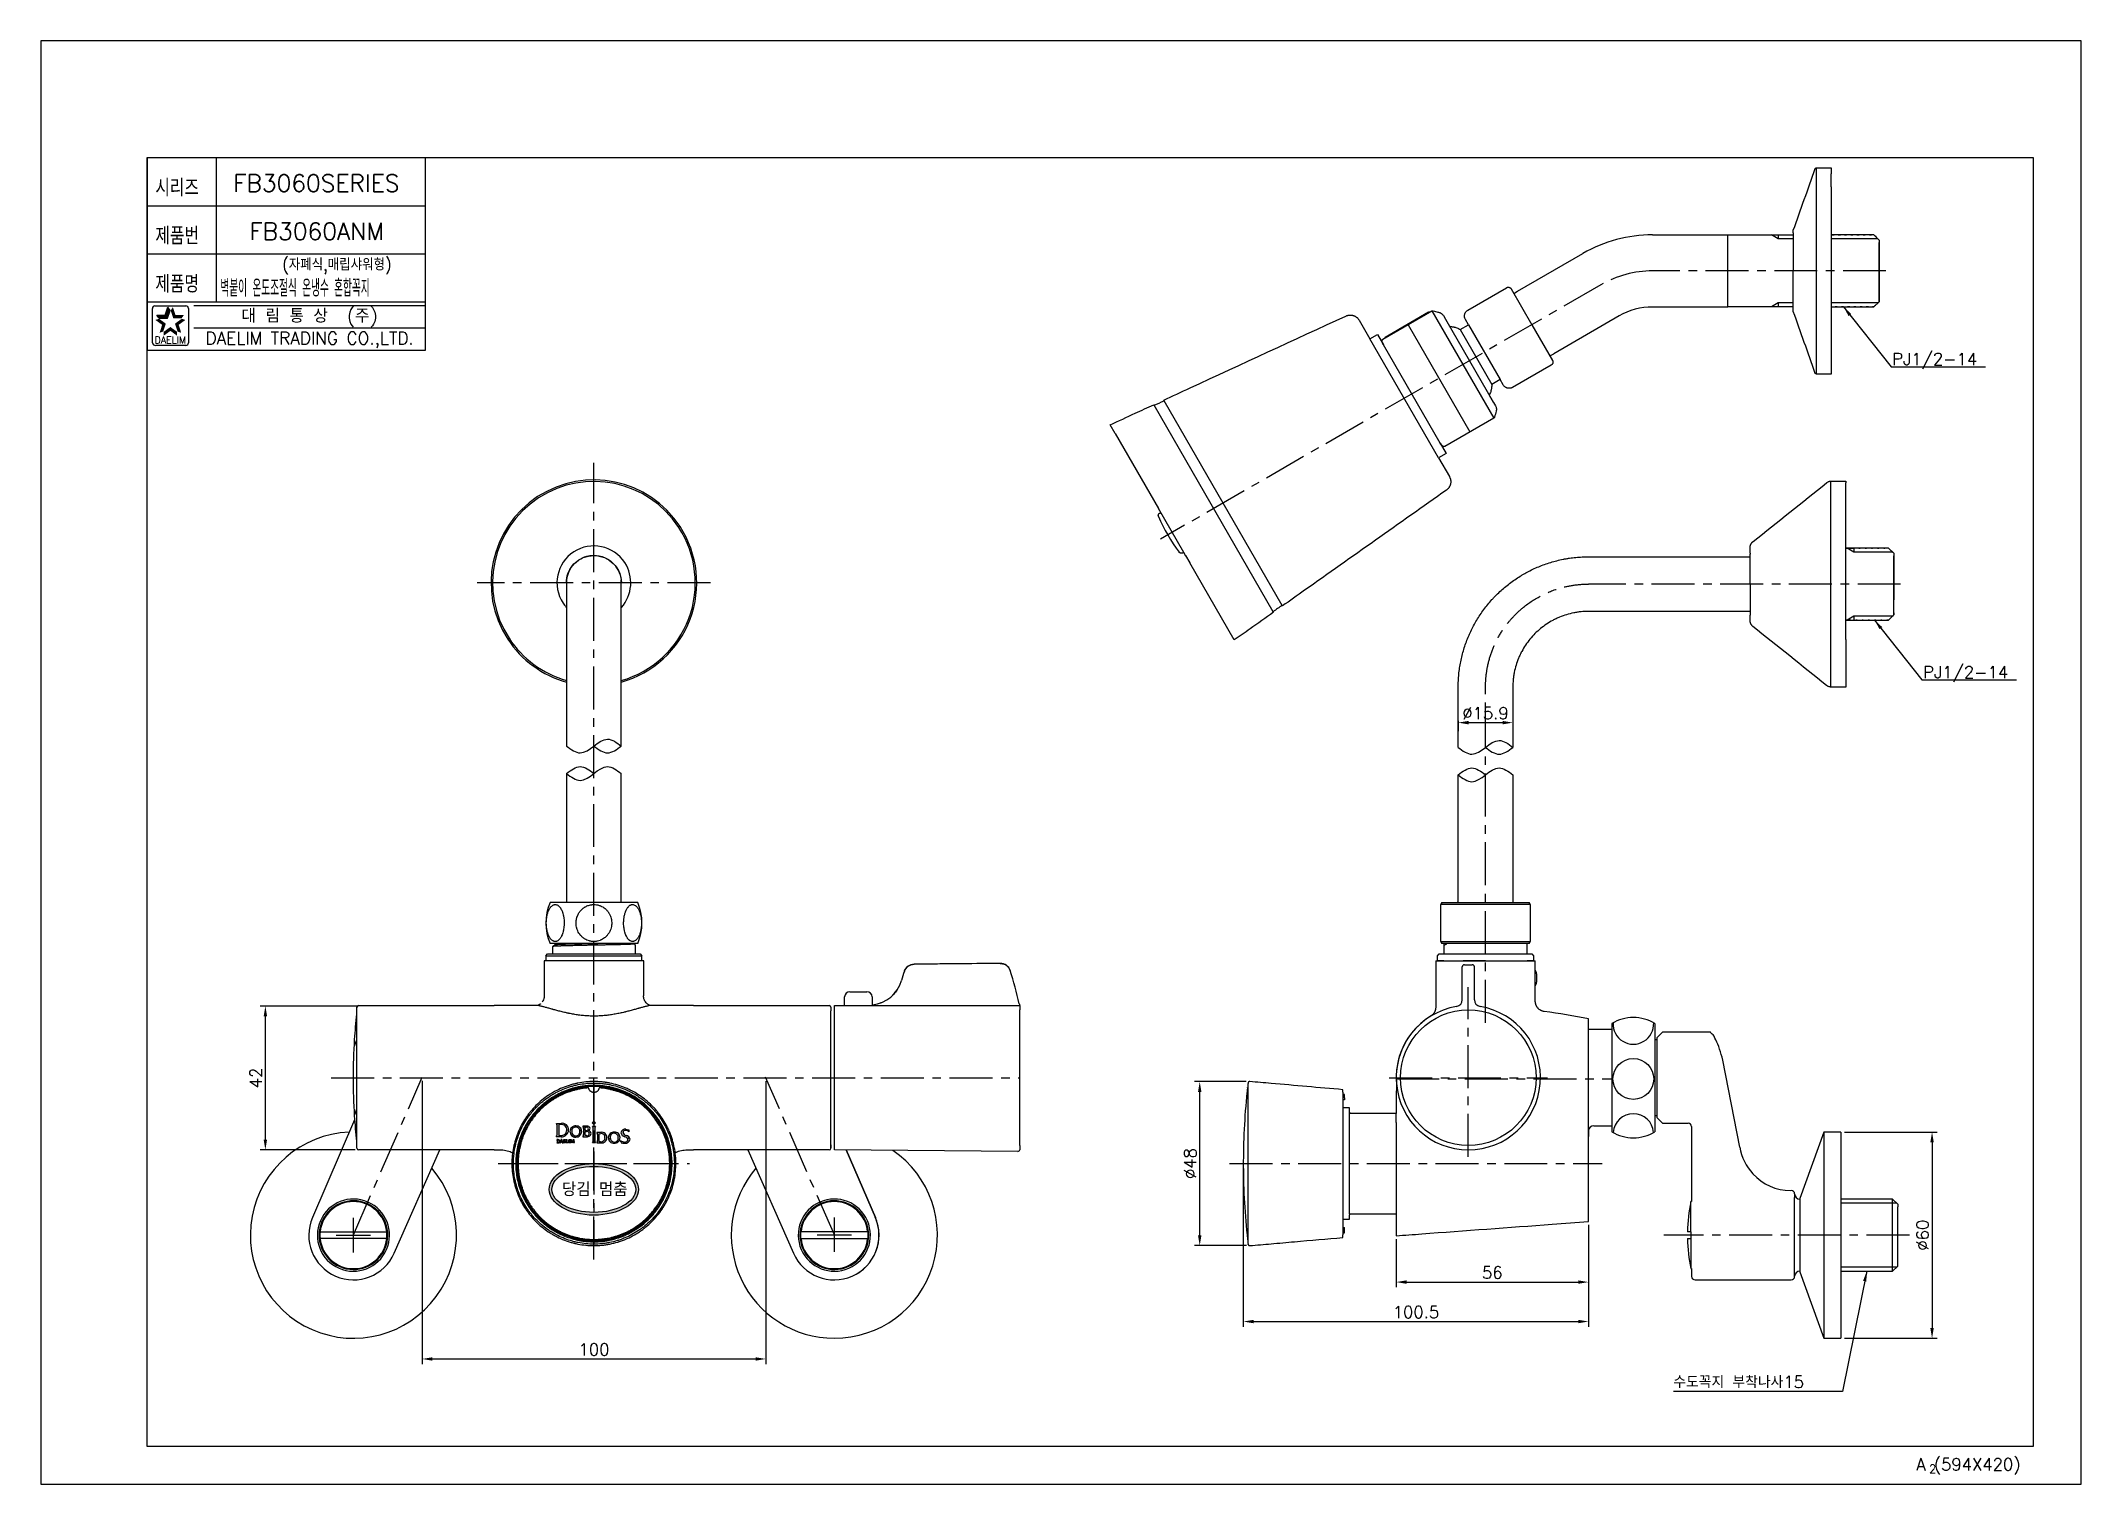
# Model space of a CAD drawing. Header units: millimetres. Extents: x 6364 to 6958, y -1010 to -590.
import ezdxf
from ezdxf.enums import TextEntityAlignment as Align

# ---------------------------------------------------------------- set-up
doc = ezdxf.new("R2010")
doc.units = ezdxf.units.MM
doc.header["$LTSCALE"] = 10
doc.linetypes.add('CENTER', pattern=[2, 1.25, -0.25, 0.25, -0.25])
doc.layers.get('0').update_dxf_attribs({"color": 2})
for name, color, linetype in [('00_COMPONENTS', 7, 'Continuous'), ('08_ALL_FEATURES', 7, 'Continuous'), ('5', 2, 'Continuous'), ('CEN', 1, 'CENTER'), ('CENTER', 1, 'CENTER'), ('CL', 1, 'CENTER'), ('D', 2, 'Continuous'), ('DIM', 2, 'Continuous'), ('DWG', 7, 'Continuous')]:
    doc.layers.add(name, color=color, linetype=linetype)
doc.styles.add('GHS', font='romans', dxfattribs={"bigfont": 'ghs'})
doc.styles.add('ROMANS', font='romans')
doc.dimstyles.new('ISO-25', dxfattribs={"dimscale": 0, "dimtxt": 3.5, "dimasz": 3, "dimexe": 1.5, "dimexo": 1, "dimgap": 1, "dimtad": 3, "dimtoh": 1, "dimdec": 4, "dimzin": 9, "dimdsep": 46, "dimtxsty": 'GHS', "dimcen": 2.5, "dimclrd": 256, "dimclre": 256, "dimclrt": 256, "dimadec": 4, "dimazin": 2, "dimtfac": 1, "dimtdec": 4, "dimtix": 1, "dimtmove": 2, "dimatfit": 3, "dimfxl": 0, "dimlwd": 25, "dimlwe": 25, "dimarcsym": 0})
doc.dimstyles.new('STANDARD$7', dxfattribs={"dimtxt": 3.5, "dimasz": 3, "dimexe": 1, "dimexo": 0.0625, "dimgap": 1, "dimtad": 1, "dimdec": 4, "dimzin": 0, "dimdsep": 46, "dimtxsty": 'GHS', "dimcen": 1, "dimclrt": 2, "dimadec": 0, "dimazin": 0, "dimtfac": 1, "dimtdec": 4, "dimtofl": 0, "dimtmove": 0, "dimatfit": 3, "dimfxl": 0, "dimtolj": 1, "dimtzin": 0, "dimarcsym": 0})

msp = doc.modelspace()

# ---------------------------------------------------------------- texts
at = {"color": 7, "style": 'GHS'}
for s, p in [(' FB3060SERIES', (6442.53, -631.23)), ('FB3060ANM', (6444.36, -645.23))]:
    msp.add_text(s, height=5, dxfattribs=at).set_placement(p, align=Align.MIDDLE)
at = {"style": 'GHS'}
for s, height, width, p in [('(자폐식,매립샤워형)', 3.5, 0.9, (6434.33, -656.63)), ('벽붙이 온도조절식 온냉수 혼합꼭지', 5, 0.45, (6416.32, -664.25))]:
    msp.add_text(s, height=height, dxfattribs=dict(at, width=width)).set_placement(p)
at = {"color": 7, "linetype": 'Continuous'}
for s, height, style, p in [('대 림 통 상  (주)', 4, 'GHS', (6442.29, -670.12)), ('DAELIM TRADING CO.,LTD.', 3.6, 'ROMANS', (6442.29, -676.88))]:
    msp.add_text(s, height=height, dxfattribs=dict(at, style=style)).set_placement(p, align=Align.MIDDLE)
at = {"color": 2, "linetype": 'Continuous', "style": 'ROMANS'}
msp.add_text('DAELIM', height=2, dxfattribs=at).set_placement((6401.75, -677.88), align=Align.CENTER)
at = {"color": 7, "style": 'GHS'}
for s, height, p in [('A (594X420)', 3.5, (6910.04, -1005.79)), ('2', 2.5, (6913.69, -1006.62))]:
    msp.add_text(s, height=height, dxfattribs=at).set_placement(p)
at = {"layer": 'D', "style": 'GHS', "width": 0.8}
for s, p in [('시리즈', (6397.37, -635.08)), ('제품번', (6397.37, -649.08)), ('제품명', (6397.37, -663.08))]:
    msp.add_text(s, height=5, dxfattribs=at).set_placement(p)
at = {"layer": 'D', "color": 6, "ltscale": 0.7, "style": 'GHS'}
for p in [(6903.01, -684.16), (6912.04, -775.29)]:
    msp.add_text('PJ1/2-14', height=3.5, dxfattribs=at).set_placement(p)
at = {"layer": 'D', "style": 'GHS'}
msp.add_text('수도꼭지 부착나사15', height=3.5, dxfattribs=at).set_placement((6839.29, -981.82))
at = {"layer": 'D', "insert": (6784.61, -785.46), "char_height": 3.5, "attachment_point": 5, "style": 'GHS'}
msp.add_mtext('%%C15.9', dxfattribs=at)
at = {"layer": 'D', "insert": (6426.65, -891.6), "char_height": 3.5, "attachment_point": 5, "rotation": 90, "style": 'GHS'}
msp.add_mtext('42', dxfattribs=at)
at = {"layer": 'D', "color": 2, "insert": (6698.66, -916.52), "char_height": 3.5, "attachment_point": 5, "rotation": 90, "style": 'GHS'}
msp.add_mtext('%%C48', dxfattribs=at)
at = {"layer": 'D', "insert": (6515.74, -922.15), "char_height": 3.5, "attachment_point": 1}
msp.add_mtext_dynamic_manual_height_columns('당김 멈춤', width=38.394, gutter_width=17.5, heights=[0], dxfattribs=at)
at = {"layer": 'D', "color": 2, "char_height": 3.5, "attachment_point": 5, "style": 'GHS'}
for s, insert in [('56', (6786.6, -948.25)), ('100.5', (6764.35, -959.74)), ('100', (6525.07, -970.63))]:
    msp.add_mtext(s, dxfattribs=dict(at, insert=insert))
at = {"layer": 'DWG', "insert": (6911.86, -937.35), "char_height": 3.5, "attachment_point": 5, "rotation": 90, "style": 'GHS'}
msp.add_mtext('%%C60', dxfattribs=at)

# ---------------------------------------------------------------- hatches: boundary and pattern name
at = {"layer": 'D'}
h = msp.add_hatch(color=256, dxfattribs=at)
h.dxf.hatch_style = 1
h.paths.add_polyline_path([(6527.08, -907.44), (6526.02, -907.44), (6525.97, -907.49, -0.283727), (6526.13, -908.08), (6526.13, -909.85, -0.280715), (6525.93, -910.51), (6525.93, -910.53), (6527.05, -910.53, 0.442993), (6528.81, -908.96, 0.459327)])
h.paths.add_polyline_path([(6526.61, -907.83), (6527.03, -907.78, -0.485797), (6528.28, -909.01, -0.453459), (6526.95, -910.19), (6526.61, -910.16)], flags=16)
h.paths.add_polyline_path([(6525.04, -905.65), (6524.6, -905.65), (6524.6, -905.66, -0.29577), (6524.8, -906.31), (6524.8, -908.66), (6525.04, -908.42)])
h.paths.add_polyline_path([(6525.04, -904.14), (6524.55, -904.64), (6525.04, -905.13)])
h.paths.add_polyline_path([(6525.04, -904.14), (6525.04, -904.14), (6525.04, -905.13), (6525.04, -905.13), (6525.54, -904.64)])
h.paths.add_polyline_path([(6525.28, -908.18), (6525.04, -908.42), (6525.04, -910.53), (6525.49, -910.53), (6525.49, -910.51, -0.290341), (6525.28, -909.87)])
h.paths.add_polyline_path([(6525.04, -908.42), (6524.8, -908.66), (6524.8, -909.87, -0.293084), (6524.6, -910.51), (6524.6, -910.53), (6525.04, -910.53)])
h.paths.add_polyline_path([(6525.28, -906.31, -0.288504), (6525.49, -905.66), (6525.49, -905.65), (6525.04, -905.65), (6525.04, -908.42), (6525.28, -908.18)])
h.paths.add_polyline_path([(6530.96, -907.7, -0.035458), (6531.13, -907.72), (6531.44, -907.41, 0.070819), (6530.99, -907.36, 0.421412), (6529.23, -908.98, 0.085426), (6529.33, -909.52), (6529.77, -909.09, -0.030067), (6529.76, -908.93, -0.443865)])
h.paths.add_polyline_path([(6529.77, -909.09), (6529.33, -909.52, 0.327222), (6530.94, -910.6, 0.419766), (6532.67, -908.95, 0.339272), (6531.44, -907.41), (6531.13, -907.72, -0.381923), (6532.13, -909.05, -0.44362), (6530.97, -910.26, -0.378048)])
h.paths.add_polyline_path([(6534, -910.24, -0.152451), (6532.83, -909.81), (6532.97, -910.43, 0.057412), (6533.65, -910.59)])
h.paths.add_polyline_path([(6535.58, -909.4, 0.098614), (6535.35, -908.89), (6534.89, -909.35, -0.053331), (6534.97, -909.59, -0.384932), (6534.08, -910.25, -0.009581), (6534, -910.24), (6533.65, -910.59, 0.029314), (6534.01, -910.6, 0.40639)])
h.paths.add_polyline_path([(6534.45, -908.32, -0.278524), (6533.52, -907.49, -0.426841), (6534.33, -906.9, -0.173961), (6535.23, -907.24), (6535.23, -906.67), (6534.38, -906.55, 0.420899), (6532.91, -907.55, 0.317624), (6534.04, -908.71, -0.241901), (6534.89, -909.35), (6535.35, -908.89, 0.192215)])
h.paths.add_polyline_path([(6523.46, -906.94, 0.325259), (6523.93, -906.33, 0.448332), (6522.95, -905.65), (6522.43, -905.65), (6522.06, -906.02, -0.117096), (6522.05, -906.31), (6522.05, -908.07, -0.291562), (6521.84, -908.72), (6521.84, -908.73), (6522.62, -908.73, 0.11383), (6523.67, -908.59, 0.285054), (6524.23, -907.77, 0.372929)])
h.paths.add_polyline_path([(6523.71, -907.81, -0.477527), (6522.93, -908.4), (6522.53, -908.36), (6522.53, -907.2), (6522.85, -907.18, -0.446211)], flags=16)
h.paths.add_polyline_path([(6522.68, -906.89), (6522.53, -906.89), (6522.53, -905.97), (6522.84, -905.94, -0.454212), (6523.42, -906.4, -0.41405)], flags=16)
h.paths.add_polyline_path([(6522.43, -905.65), (6521.84, -905.65), (6521.84, -905.66, -0.172212), (6522.06, -906.02)], flags=17)
h.paths.add_polyline_path([(6519.81, -905.57, 0.421604), (6518.06, -907.18, 0.343841), (6519.31, -908.76), (6519.62, -908.45, -0.374627), (6518.59, -907.14, -0.443793), (6519.78, -905.91, -0.390315), (6520.96, -907.11), (6521.41, -906.67, 0.332018)])
h.paths.add_polyline_path([(6521.49, -907.16, 0.077541), (6521.41, -906.67), (6520.96, -907.11, -0.028036), (6520.96, -907.25, -0.443543), (6519.79, -908.47, -0.033066), (6519.62, -908.45), (6519.31, -908.76, 0.070265), (6519.77, -908.81, 0.419553)])
h.paths.add_polyline_path([(6515.5, -904.83), (6514.14, -904.83, -0.236718), (6514.33, -905.42), (6514.33, -905.53), (6514.33, -905.62), (6514.33, -907.87), (6514.33, -907.98), (6514.33, -908.07, -0.244078), (6514.1, -908.7), (6515.47, -908.7, 0.439722), (6517.68, -906.73, 0.459902)])
h.paths.add_polyline_path([(6517.15, -906.8, -0.445845), (6515.35, -908.36), (6514.88, -908.32), (6514.85, -908.31), (6514.85, -905.24), (6514.88, -905.24), (6515.45, -905.17, -0.48335)], flags=16)
h.paths.add_polyline_path([(6514.61, -909.56), (6514.25, -909.56), (6514.25, -909.56, -0.308202), (6514.31, -909.76), (6514.31, -910.31), (6514.25, -910.52), (6514.25, -910.52), (6514.6, -910.52, 0.44202), (6515.15, -910.03, 0.46008)])
h.paths.add_polyline_path([(6514.98, -910.05, -0.453726), (6514.57, -910.42), (6514.46, -910.41), (6514.46, -909.68), (6514.59, -909.66, -0.486245)], flags=16)
h.paths.add_polyline_path([(6515.69, -909.56), (6515.46, -909.56), (6515.46, -909.56, -0.512502), (6515.48, -909.7), (6515.23, -910.31), (6515.09, -910.52), (6515.2, -910.52), (6515.36, -910.52), (6515.36, -910.52, -0.551776), (6515.33, -910.37), (6515.41, -910.16), (6515.78, -910.16), (6515.86, -910.37, -0.621846), (6515.84, -910.52), (6515.84, -910.52), (6516.14, -910.52), (6516.14, -910.52), (6515.99, -910.31)])
h.paths.add_polyline_path([(6515.45, -910.05), (6515.59, -909.68), (6515.74, -910.05)], flags=16)
h.paths.add_polyline_path([(6516.66, -909.94), (6516.66, -909.94), (6516.59, -909.95), (6516.42, -909.95), (6516.42, -909.68), (6516.57, -909.66), (6516.74, -909.72), (6516.74, -909.72), (6516.74, -909.55), (6516.74, -909.55), (6516.67, -909.56), (6516.2, -909.56), (6516.2, -909.56, -0.295922), (6516.27, -909.77), (6516.27, -910.32, -0.297266), (6516.2, -910.52), (6516.2, -910.52), (6516.81, -910.52), (6516.88, -910.33), (6516.87, -910.33), (6516.6, -910.42), (6516.42, -910.4), (6516.42, -910.05), (6516.53, -910.05), (6516.66, -910.09), (6516.66, -910.09)])
h.paths.add_polyline_path([(6517.18, -909.77, -0.292936), (6517.25, -909.56), (6517.25, -909.56), (6516.97, -909.56), (6516.97, -909.56, -0.291903), (6517.03, -909.77), (6517.03, -910.32, -0.293234), (6516.97, -910.52), (6516.97, -910.52), (6517.55, -910.52), (6517.58, -910.5), (6517.64, -910.33), (6517.64, -910.33), (6517.38, -910.42), (6517.18, -910.41)])
h.paths.add_polyline_path([(6517.93, -909.77, -0.285971), (6518, -909.56), (6518, -909.56), (6517.72, -909.56), (6517.72, -909.56, -0.294911), (6517.78, -909.77), (6517.78, -910.29), (6517.93, -910.14)])
h.paths.add_polyline_path([(6517.93, -910.32), (6517.93, -910.14), (6517.78, -910.29), (6517.78, -910.32, -0.289174), (6517.72, -910.52), (6517.72, -910.52), (6518, -910.52), (6518, -910.52, -0.28827)])
h.paths.add_polyline_path([(6518.32, -909.76), (6518.19, -909.89), (6518.13, -910.32), (6518.05, -910.52), (6518.05, -910.52), (6518.29, -910.52), (6518.29, -910.52), (6518.24, -910.34)])
h.paths.add_polyline_path([(6518.45, -909.63), (6518.45, -909.63), (6518.42, -909.56), (6518.17, -909.56), (6518.17, -909.56), (6518.21, -909.7), (6518.19, -909.89), (6518.32, -909.76), (6518.32, -909.71), (6518.34, -909.74)])
h.paths.add_polyline_path([(6518.45, -909.63), (6518.34, -909.74), (6518.6, -910.37), (6518.73, -910.54), (6519.06, -909.7), (6519.14, -910.41), (6519.08, -910.52), (6519.08, -910.52), (6519.37, -910.52), (6519.37, -910.52), (6519.29, -910.37), (6519.19, -909.65), (6519.24, -909.56), (6519.24, -909.56), (6518.99, -909.56), (6518.96, -909.65), (6518.72, -910.27)])
edge = h.paths.add_edge_path()
edge.add_ellipse((6525.04, -924.03), major_axis=(-13, 0), ratio=0.576923, start_angle=270, end_angle=450)
edge.add_line((6525.04, -931.53), (6525.04, -930.73))
edge.add_ellipse((6525.04, -924.03), major_axis=(-12.2, 0), ratio=0.54918, start_angle=270.00006, end_angle=450.00002, ccw=False)
edge.add_line((6525.04, -917.33), (6525.04, -916.53))
edge = h.paths.add_edge_path()
edge.add_ellipse((6525.04, -924.03), major_axis=(-13, 0), ratio=0.576923, start_angle=90.00019, end_angle=269.99981)
edge.add_line((6525.04, -916.53), (6525.04, -917.33))
edge.add_ellipse((6525.04, -924.03), major_axis=(-12.2, 0), ratio=0.54918, start_angle=90.00022, end_angle=269.99985, ccw=False)
edge.add_line((6525.04, -930.73), (6525.04, -931.53))
at = {"layer": 'DWG'}
h = msp.add_hatch(dxfattribs=at)
h.set_pattern_fill('ANSI31', color=2, scale=1.55, angle=89.95437, style=0)
h.set_pattern_definition([(134.95437, (5574.139, -1916.715), (-3.48262, -3.477077), [])])
edge = h.paths.add_edge_path()
edge.add_line((6456.04, -910.33), (6456.04, -900.54))
edge.add_line((6456.04, -900.54), (6456.03, -900.58))
edge.add_line((6456.03, -900.58), (6456, -900.67))
edge.add_line((6456, -900.67), (6455.97, -900.75))
edge.add_line((6455.97, -900.75), (6455.95, -900.84))
edge.add_line((6455.95, -900.84), (6455.92, -900.92))
edge.add_line((6455.92, -900.92), (6455.89, -901))
edge.add_line((6455.89, -901), (6455.86, -901.09))
edge.add_line((6455.86, -901.09), (6455.84, -901.17))
edge.add_line((6455.84, -901.17), (6455.81, -901.25))
edge.add_line((6455.81, -901.25), (6455.78, -901.33))
edge.add_line((6455.78, -901.33), (6455.75, -901.42))
edge.add_line((6455.75, -901.42), (6455.72, -901.5))
edge.add_line((6455.72, -901.5), (6455.69, -901.58))
edge.add_line((6455.69, -901.58), (6455.66, -901.66))
edge.add_line((6455.66, -901.66), (6455.63, -901.75))
edge.add_line((6455.63, -901.75), (6455.6, -901.83))
edge.add_line((6455.6, -901.83), (6455.57, -901.91))
edge.add_line((6455.57, -901.91), (6455.54, -901.99))
edge.add_line((6455.54, -901.99), (6455.51, -902.07))
edge.add_line((6455.51, -902.07), (6455.48, -902.16))
edge.add_line((6455.48, -902.16), (6455.45, -902.24))
edge.add_line((6455.45, -902.24), (6455.42, -902.32))
edge.add_line((6455.42, -902.32), (6455.39, -902.4))
edge.add_line((6455.39, -902.4), (6455.36, -902.48))
edge.add_line((6455.36, -902.48), (6455.32, -902.56))
edge.add_line((6455.32, -902.56), (6455.29, -902.64))
edge.add_arc((6624.93, -891.53), 170, 183.7497, 186.26601)
edge.add_arc((6456.44, -910.03), 0.5, 186.266, 217.16372)
edge = h.paths.add_edge_path()
edge.add_line((6456.04, -882.51), (6456.04, -872.72))
edge.add_arc((6456.44, -873.03), 0.5, 142.83628, 173.734)
edge.add_arc((6624.93, -891.53), 170, 173.734, 176.2503)
edge.add_line((6455.29, -880.41), (6455.32, -880.49))
edge.add_line((6455.32, -880.49), (6455.36, -880.57))
edge.add_line((6455.36, -880.57), (6455.39, -880.65))
edge.add_line((6455.39, -880.65), (6455.42, -880.73))
edge.add_line((6455.42, -880.73), (6455.45, -880.81))
edge.add_line((6455.45, -880.81), (6455.48, -880.89))
edge.add_line((6455.48, -880.89), (6455.51, -880.98))
edge.add_line((6455.51, -880.98), (6455.54, -881.06))
edge.add_line((6455.54, -881.06), (6455.57, -881.14))
edge.add_line((6455.57, -881.14), (6455.6, -881.22))
edge.add_line((6455.6, -881.22), (6455.63, -881.3))
edge.add_line((6455.63, -881.3), (6455.66, -881.39))
edge.add_line((6455.66, -881.39), (6455.69, -881.47))
edge.add_line((6455.69, -881.47), (6455.72, -881.55))
edge.add_line((6455.72, -881.55), (6455.75, -881.63))
edge.add_line((6455.75, -881.63), (6455.78, -881.72))
edge.add_line((6455.78, -881.72), (6455.81, -881.8))
edge.add_line((6455.81, -881.8), (6455.84, -881.88))
edge.add_line((6455.84, -881.88), (6455.86, -881.96))
edge.add_line((6455.86, -881.96), (6455.89, -882.05))
edge.add_line((6455.89, -882.05), (6455.92, -882.13))
edge.add_line((6455.92, -882.13), (6455.95, -882.21))
edge.add_line((6455.95, -882.21), (6455.97, -882.3))
edge.add_line((6455.97, -882.3), (6456, -882.38))
edge.add_line((6456, -882.38), (6456.03, -882.47))
edge.add_line((6456.03, -882.47), (6456.04, -882.51))

# ---------------------------------------------------------------- linework, layer by layer
at = {"color": 4}
for p, q in [((6395.03, -998.81), (6395.03, -623.81)), ((6395.03, -623.81), (6944.03, -623.81)), ((6944.03, -623.81), (6944.03, -998.81)), ((6944.03, -998.81), (6395.03, -998.81))]:
    msp.add_line(p, q, dxfattribs=at)
at = {"color": 7}
for p, q in [((6395.03, -623.81), (6395.03, -679.81)), ((6415.03, -623.81), (6415.03, -665.81)), ((6395.03, -637.81), (6476.03, -637.81)), ((6395.03, -651.81), (6476.03, -651.81)), ((6395.03, -665.81), (6476.03, -665.81)), ((6395.03, -679.81), (6476.03, -679.81))]:
    msp.add_line(p, q, dxfattribs=at)
at = {"color": 2, "linetype": 'Continuous'}
for p, q in [((6396.5, -677.68), (6396.5, -667.68)), ((6397.25, -666.93), (6406.25, -666.93)), ((6407, -667.68), (6407, -677.68)), ((6408.53, -666.81), (6476.03, -666.81)), ((6408.53, -673.31), (6476.03, -673.31)), ((6406.25, -678.43), (6397.5, -678.43))]:
    msp.add_line(p, q, dxfattribs=at)
at = {"color": 2}
for p, q in [((6398.51, -670.54), (6397.84, -669.63)), ((6397.84, -669.63), (6400.27, -669.63)), ((6398.51, -670.54), (6400.93, -670.54)), ((6400.27, -669.63), (6401.01, -667.32)), ((6400.93, -670.54), (6401.68, -668.24)), ((6401.68, -668.24), (6401.01, -667.32))]:
    msp.add_line(p, q, dxfattribs=at)
for p, q in [((6689.76, -727.23), (6690.06, -727.05)), ((6549.75, -731.38), (6550.12, -731.14)), ((6889.46, -777.35), (6889.46, -777.85)), ((6792.56, -840.53), (6792.86, -840.53)), ((6770.61, -856.03), (6771.11, -855.53)), ((6606.98, -932.2), (6606.98, -932.2)), ((6590.24, -949.27), (6590.24, -949.27)), ((6883.1, -967.35), (6888.1, -967.35))]:
    msp.add_line(p, q)
at = {"color": 0}
for p, q in [((6821.4, -877.53), (6814.6, -877.53)), ((6904.6, -928.37), (6903.1, -926.87)), ((6904.6, -928.37), (6904.6, -929.12)), ((6904.6, -946.33), (6904.6, -929.12)), ((6903.1, -947.83), (6904.6, -946.33))]:
    msp.add_line(p, q, dxfattribs=at)
msp.add_lwpolyline([(6958.03, -1009.81), (6958.03, -589.81), (6364.03, -589.81), (6364.03, -1009.81)], close=True)
at = {"color": 2, "linetype": 'Continuous'}
for centre, radius, start, end in [((6397.25, -667.68), 0.75, 90, 180), ((6406.25, -667.68), 0.75, 0, 90), ((6397.38, -677.55), 0.884, 188.1301, 278.1301), ((6406.25, -677.68), 0.75, 270, 0)]:
    msp.add_arc(centre, radius, start, end, dxfattribs=at)
at = {"extrusion": (0, 0, -1)}
msp.add_arc((-6525.04, -747.53), 8, 359.95324, 38.91033, dxfattribs=at)
msp.add_arc((6456.54, -912.03), 0.5, 180, 270)
for points, knots in [([(6880.73, -686.71), (6880.72, -686.71), (6880.71, -686.7), (6880.69, -686.67), (6880.68, -686.66), (6880.66, -686.64), (6880.66, -686.64), (6880.65, -686.62), (6880.65, -686.62), (6880.64, -686.6), (6880.63, -686.58), (6880.62, -686.57)], [0, 0, 0, 0, 0.25, 0.25, 0.5, 0.5, 0.625, 0.625, 0.75, 0.75, 1, 1, 1, 1]), ([(6880.91, -686.77), (6880.89, -686.77), (6880.88, -686.77), (6880.85, -686.76), (6880.83, -686.76), (6880.81, -686.75), (6880.8, -686.75), (6880.79, -686.74), (6880.78, -686.74), (6880.76, -686.73), (6880.75, -686.72), (6880.73, -686.71)], [0, 0, 0, 0, 0.25, 0.25, 0.5, 0.5, 0.625, 0.625, 0.75, 0.75, 1, 1, 1, 1]), ([(6689.42, -728.23), (6689.42, -728.21), (6689.41, -728.19), (6689.39, -728.14), (6689.39, -728.12), (6689.37, -728.05), (6689.36, -728), (6689.36, -727.93), (6689.36, -727.89), (6689.36, -727.85), (6689.37, -727.83), (6689.37, -727.82), (6689.38, -727.76), (6689.39, -727.71), (6689.41, -727.64), (6689.42, -727.62), (6689.43, -727.59), (6689.44, -727.58), (6689.45, -727.55), (6689.45, -727.54), (6689.48, -727.49), (6689.51, -727.45), (6689.56, -727.39), (6689.57, -727.38), (6689.61, -727.34), (6689.62, -727.32), (6689.68, -727.28), (6689.72, -727.25), (6689.76, -727.23)], [0, 0, 0, 0, 0.0625, 0.0625, 0.125, 0.125, 0.25, 0.25, 0.3125, 0.34375, 0.34375, 0.375, 0.375, 0.5, 0.5, 0.5625, 0.5625, 0.59375, 0.59375, 0.625, 0.625, 0.75, 0.75, 0.8125, 0.8125, 0.875, 0.875, 1, 1, 1, 1])]:
    msp.add_open_spline(points, degree=3, knots=knots)
for points in [[(6445.34, -936.35), (6445.33, -936.46), (6445.31, -936.68), (6445.3, -937.02), (6445.29, -937.24), (6445.29, -937.35)], [(6445.29, -937.35), (6445.29, -937.46), (6445.3, -937.68), (6445.31, -938.02), (6445.33, -938.24), (6445.34, -938.35)], [(6604.74, -936.35), (6604.75, -936.46), (6604.77, -936.68), (6604.79, -937.01), (6604.79, -937.23), (6604.79, -937.35)], [(6604.79, -937.35), (6604.79, -937.46), (6604.79, -937.68), (6604.77, -938.01), (6604.75, -938.24), (6604.74, -938.35)]]:
    msp.add_open_spline(points, degree=3)
at = {"color": 2}
for points in [[(6399.35, -672.46), (6400.42, -672.11), (6397.38, -671.04), (6398.46, -670.69)], [(6397.84, -669.63), (6398.51, -670.54), (6400.27, -669.63), (6400.93, -670.54)], [(6400.27, -669.63), (6400.93, -670.54), (6401.01, -667.32), (6401.68, -668.24)], [(6402.49, -667.32), (6401.83, -668.24), (6403.24, -669.63), (6402.58, -670.54)], [(6403.24, -669.63), (6402.58, -670.54), (6405.67, -669.63), (6405, -670.54)], [(6406.12, -671.04), (6405.05, -670.69), (6404.16, -672.46), (6403.09, -672.11)], [(6398.6, -674.77), (6399.67, -674.42), (6399.35, -672.46), (6400.42, -672.11)], [(6401.75, -674.21), (6401.75, -673.08), (6399.79, -675.64), (6399.79, -674.5)], [(6403.72, -675.64), (6403.72, -674.5), (6401.75, -674.21), (6401.75, -673.08)], [(6404.16, -672.46), (6403.09, -672.11), (6404.91, -674.77), (6403.84, -674.42)]]:
    msp.add_solid(points, dxfattribs=at)
at = {"layer": '00_COMPONENTS'}
for p, q in [((6869.83, -646.29), (6869.83, -647.45)), ((6869.83, -666.08), (6869.83, -667.25)), ((6891.86, -737.42), (6891.86, -738.58)), ((6891.86, -757.22), (6891.86, -758.38)), ((6821.4, -875.78), (6821.4, -905.53)), ((6833.9, -875.78), (6833.9, -902.53)), ((6758.61, -904.53), (6758.61, -902.03)), ((6821.4, -905.53), (6821.4, -907.28)), ((6758.61, -928.53), (6758.61, -931.03)), ((6903.1, -947.83), (6903.1, -926.87))]:
    msp.add_line(p, q, dxfattribs=at)
at = {"layer": '00_COMPONENTS', "lineweight": 25}
for p, q in [((6776.66, -788.65), (6776.66, -790.72)), ((6792.56, -788.65), (6792.56, -790.72))]:
    msp.add_line(p, q, dxfattribs=at)
at = {"layer": '00_COMPONENTS', "color": 0}
msp.add_line((6833.9, -902.53), (6833.9, -907.28), dxfattribs=at)
at = {"layer": '00_COMPONENTS'}
for centre, start, end in [((6827.64, -886.03), 89.95225, 121.33224), ((6827.66, -886.03), 58.66776, 90.04775)]:
    msp.add_arc(centre, 12, start, end, dxfattribs=at)
at = {"layer": '00_COMPONENTS', "color": 0}
for centre, start, end in [((6827.64, -897.03), 238.66776, 270.04775), ((6827.66, -897.03), 269.95225, 301.33224)]:
    msp.add_arc(centre, 12, start, end, dxfattribs=at)
at = {"layer": '08_ALL_FEATURES', "color": 1, "linetype": 'CENTER'}
msp.add_line((6908.05, -937.35), (6836.53, -937.35), dxfattribs=at)
at = {"layer": '5'}
for points in [[(6517.09, -795.02), (6521.07, -797.02), (6529.02, -793.02), (6532.99, -795.02)], [(6776.66, -795.4), (6780.63, -797.4), (6788.58, -793.4), (6792.56, -795.4)], [(6517.09, -803.02), (6521.07, -805.02), (6529.02, -801.02), (6532.99, -803.02)], [(6776.66, -803.4), (6780.63, -805.4), (6788.58, -801.4), (6792.56, -803.4)]]:
    msp.add_spline(points, degree=3, dxfattribs=at)
for points, knots in [([(6525.04, -795.02), (6526.37, -796.02), (6529.02, -798.02), (6531.67, -796.02), (6532.99, -795.02)], [4.449788, 4.449788, 4.449788, 4.449788, 6.674683, 8.899579, 8.899579, 8.899579, 8.899579]), ([(6784.61, -795.4), (6785.93, -796.4), (6788.58, -798.4), (6791.23, -796.4), (6792.56, -795.4)], [4.449788, 4.449788, 4.449788, 4.449788, 6.674683, 8.899579, 8.899579, 8.899579, 8.899579]), ([(6517.09, -803.02), (6518.42, -802.02), (6521.07, -800.02), (6523.72, -802.02), (6525.04, -803.02)], [0, 0, 0, 0, 2.224894, 4.449797, 4.449797, 4.449797, 4.449797]), ([(6776.66, -803.4), (6777.98, -802.4), (6780.63, -800.4), (6783.28, -802.4), (6784.61, -803.4)], [0, 0, 0, 0, 2.224894, 4.449797, 4.449797, 4.449797, 4.449797])]:
    msp.add_open_spline(points, degree=3, knots=knots, dxfattribs=at)
at = {"layer": 'CEN'}
for p, q in [((6779.61, -914.53), (6779.61, -865.19)), ((6756.61, -891.53), (6802.61, -891.53))]:
    msp.add_line(p, q, dxfattribs=at)
at = {"layer": 'CEN', "color": 1}
msp.add_line((6710.1, -916.53), (6818.6, -916.53), dxfattribs=at)
at = {"layer": 'CENTER'}
for p, q in [((6448.59, -891.53), (6649, -891.53)), ((6595.04, -937.25), (6575.04, -891.42)), ((6758.61, -891.9), (6821.4, -891.9)), ((6497.17, -916.53), (6552.91, -916.53)), ((6455.04, -942.35), (6455.04, -932.35)), ((6450.04, -937.35), (6460.04, -937.35))]:
    msp.add_line(p, q, dxfattribs=at)
at = {"layer": 'CENTER', "color": 1}
msp.add_line((6455.04, -937.25), (6475.04, -891.42), dxfattribs=at)
at = {"layer": 'CL'}
for p, q in [((6525.04, -944.39), (6525.04, -712.58)), ((6558.99, -747.53), (6491.09, -747.53)), ((6525.04, -893.03), (6525.04, -940.03)), ((6501.54, -916.53), (6548.54, -916.53))]:
    msp.add_line(p, q, dxfattribs=at)
at = {"layer": 'CL', "color": 1}
for p, q in [((6784.61, -794.88), (6784.61, -777.9)), ((6784.61, -875.53), (6784.61, -794.88))]:
    msp.add_line(p, q, dxfattribs=at)
at = {"layer": 'CL', "linetype": 'CENTER'}
for p, q in [((6595.04, -942.25), (6595.04, -932.25)), ((6590.04, -937.25), (6600.04, -937.25))]:
    msp.add_line(p, q, dxfattribs=at)
at = {"layer": 'CL', "color": 1}
msp.add_lwpolyline([(6901.2, -656.77), (6833.23, -656.77, 0.131652), (6818.23, -660.79), (6689.95, -734.86)], format="xyb", dxfattribs=at)
for points, knots in [([(6784.61, -777.9), (6784.61, -776.9), (6784.66, -775.9), (6784.86, -773.9), (6785.01, -772.91), (6785.51, -770.46), (6785.91, -769.02), (6786.95, -766.19), (6787.58, -764.79), (6789.02, -762.16), (6789.84, -760.9), (6791.42, -758.83), (6792.14, -757.98), (6793.69, -756.37), (6794.5, -755.61), (6796.96, -753.55), (6798.71, -752.37), (6802.49, -750.37), (6804.46, -749.59), (6807.86, -748.63), (6809.26, -748.34), (6812, -747.98), (6813.3, -747.9), (6814.61, -747.9)], [0, 0, 0, 0, 0.063582, 0.063582, 0.127164, 0.127164, 0.223031, 0.223031, 0.318898, 0.318898, 0.414765, 0.414765, 0.485272, 0.485272, 0.55578, 0.55578, 0.690711, 0.690711, 0.825642, 0.825642, 0.916568, 0.916568, 1, 1, 1, 1]), ([(6905.46, -747.9), (6880.21, -747.9), (6878.82, -747.9), (6871.2, -747.9), (6864.97, -747.9), (6846.29, -747.9), (6833.83, -747.9), (6819.11, -747.9), (6816.86, -747.9), (6814.61, -747.9)], [0.0429049, 0.0429049, 0.0429049, 0.0429049, 0.1024924, 0.1024924, 0.3694717, 0.3694717, 0.9034302, 0.9034302, 1, 1, 1, 1])]:
    msp.add_open_spline(points, degree=3, knots=knots, dxfattribs=at)
at = {"layer": 'D'}
for p, q in [((6803.37, -681.51), (6803.34, -681.51)), ((6515.47, -908.7), (6514.1, -908.7)), ((6514.14, -904.83), (6515.5, -904.83)), ((6514.33, -905.53), (6514.33, -905.42)), ((6514.33, -905.62), (6514.33, -905.53)), ((6514.33, -907.87), (6514.33, -905.62)), ((6514.33, -907.98), (6514.33, -907.87)), ((6514.33, -908.07), (6514.33, -907.98)), ((6514.85, -905.24), (6514.85, -908.31)), ((6514.88, -905.24), (6514.85, -905.24)), ((6514.85, -908.31), (6514.88, -908.32)), ((6515.45, -905.17), (6514.88, -905.24)), ((6514.88, -908.32), (6515.35, -908.36)), ((6519.31, -908.76), (6519.62, -908.45)), ((6520.96, -907.11), (6521.41, -906.67)), ((6522.95, -905.65), (6521.84, -905.65)), ((6521.84, -905.65), (6521.84, -905.66)), ((6521.84, -908.72), (6521.84, -908.73)), ((6521.84, -908.73), (6522.62, -908.73)), ((6522.05, -906.31), (6522.05, -908.07)), ((6522.06, -906.02), (6522.43, -905.65)), ((6522.53, -905.97), (6522.84, -905.94)), ((6522.53, -906.89), (6522.53, -905.97)), ((6522.68, -906.89), (6522.53, -906.89)), ((6522.53, -907.2), (6522.85, -907.18)), ((6522.53, -908.36), (6522.53, -907.2)), ((6522.93, -908.4), (6522.53, -908.36)), ((6524.55, -904.64), (6525.04, -904.14)), ((6525.04, -905.13), (6524.55, -904.64)), ((6524.6, -905.65), (6525.49, -905.65)), ((6524.6, -905.66), (6524.6, -905.65)), ((6524.8, -909.87), (6524.8, -906.31)), ((6524.8, -908.66), (6525.04, -908.42)), ((6525.04, -904.14), (6525.54, -904.64)), ((6525.54, -904.64), (6525.04, -905.13)), ((6525.04, -908.42), (6525.28, -908.18)), ((6525.28, -906.31), (6525.28, -909.87)), ((6525.49, -905.65), (6525.49, -905.66)), ((6527.08, -907.44), (6525.93, -907.44)), ((6525.93, -907.44), (6525.93, -907.46)), ((6525.97, -907.49), (6526.02, -907.44)), ((6526.13, -908.08), (6526.13, -909.85)), ((6526.61, -907.83), (6527.03, -907.78)), ((6526.61, -910.16), (6526.61, -907.83)), ((6531.13, -907.72), (6531.44, -907.41)), ((6534.38, -906.55), (6535.23, -906.67)), ((6535.23, -906.67), (6535.23, -907.24)), ((6514.61, -909.56), (6514.25, -909.56)), ((6514.25, -909.56), (6514.25, -909.56)), ((6514.31, -910.31), (6514.25, -910.52)), ((6514.25, -910.52), (6514.25, -910.52)), ((6514.25, -910.52), (6514.6, -910.52)), ((6514.31, -909.76), (6514.31, -910.31)), ((6514.46, -909.68), (6514.59, -909.66)), ((6514.46, -910.41), (6514.46, -909.68)), ((6514.57, -910.42), (6514.46, -910.41)), ((6515.23, -910.31), (6515.09, -910.52)), ((6515.09, -910.52), (6515.2, -910.52)), ((6515.2, -910.52), (6515.36, -910.52)), ((6515.48, -909.7), (6515.23, -910.31)), ((6515.33, -910.37), (6515.41, -910.16)), ((6515.36, -910.52), (6515.36, -910.52)), ((6515.41, -910.16), (6515.78, -910.16)), ((6515.45, -910.05), (6515.59, -909.68)), ((6515.74, -910.05), (6515.45, -910.05)), ((6515.69, -909.56), (6515.46, -909.56)), ((6515.46, -909.56), (6515.46, -909.56)), ((6515.59, -909.68), (6515.74, -910.05)), ((6515.99, -910.31), (6515.69, -909.56)), ((6515.78, -910.16), (6515.86, -910.37)), ((6515.84, -910.52), (6515.84, -910.52)), ((6515.84, -910.52), (6516.14, -910.52)), ((6516.14, -910.52), (6515.99, -910.31)), ((6516.14, -910.52), (6516.14, -910.52)), ((6516.2, -909.56), (6516.2, -909.56)), ((6516.2, -909.56), (6516.67, -909.56)), ((6516.2, -910.52), (6516.2, -910.52)), ((6516.81, -910.52), (6516.2, -910.52)), ((6516.27, -910.32), (6516.27, -909.77)), ((6516.57, -909.66), (6516.42, -909.68)), ((6516.42, -909.68), (6516.42, -909.95)), ((6516.42, -909.95), (6516.59, -909.95)), ((6516.53, -910.05), (6516.42, -910.05)), ((6516.42, -910.05), (6516.42, -910.4)), ((6516.42, -910.4), (6516.6, -910.42)), ((6516.66, -910.09), (6516.53, -910.05)), ((6516.74, -909.72), (6516.57, -909.66)), ((6516.59, -909.95), (6516.66, -909.94)), ((6516.6, -910.42), (6516.87, -910.33)), ((6516.66, -909.94), (6516.66, -909.94)), ((6516.66, -909.94), (6516.66, -910.09)), ((6516.66, -910.09), (6516.66, -910.09)), ((6516.67, -909.56), (6516.74, -909.55)), ((6516.74, -909.55), (6516.74, -909.55)), ((6516.74, -909.55), (6516.74, -909.72)), ((6516.74, -909.72), (6516.74, -909.72)), ((6516.88, -910.33), (6516.81, -910.52)), ((6516.87, -910.33), (6516.88, -910.33)), ((6516.97, -909.56), (6516.97, -909.56)), ((6516.97, -909.56), (6517.25, -909.56)), ((6517.57, -910.52), (6516.97, -910.52)), ((6516.97, -910.52), (6516.97, -910.52)), ((6517.03, -910.32), (6517.03, -909.77)), ((6517.18, -909.77), (6517.18, -910.41)), ((6517.18, -910.41), (6517.38, -910.42)), ((6517.25, -909.56), (6517.25, -909.56)), ((6517.38, -910.42), (6517.64, -910.33)), ((6517.55, -910.52), (6517.58, -910.5)), ((6517.64, -910.33), (6517.57, -910.52)), ((6517.64, -910.33), (6517.64, -910.33)), ((6517.72, -909.56), (6518, -909.56)), ((6517.72, -909.56), (6517.72, -909.56)), ((6518, -910.52), (6517.72, -910.52)), ((6517.72, -910.52), (6517.72, -910.52)), ((6517.78, -910.32), (6517.78, -909.77)), ((6517.78, -910.29), (6517.93, -910.14)), ((6517.93, -909.77), (6517.93, -910.32)), ((6518, -909.56), (6518, -909.56)), ((6518, -910.52), (6518, -910.52)), ((6518.05, -910.52), (6518.13, -910.32)), ((6518.29, -910.52), (6518.05, -910.52)), ((6518.05, -910.52), (6518.05, -910.52)), ((6518.13, -910.32), (6518.21, -909.7)), ((6518.21, -909.7), (6518.17, -909.56)), ((6518.17, -909.56), (6518.17, -909.56)), ((6518.17, -909.56), (6518.43, -909.56)), ((6518.19, -909.89), (6518.32, -909.76)), ((6518.32, -909.71), (6518.24, -910.34)), ((6518.24, -910.34), (6518.29, -910.52)), ((6518.29, -910.52), (6518.29, -910.52)), ((6518.6, -910.37), (6518.32, -909.71)), ((6518.34, -909.74), (6518.45, -909.63)), ((6518.43, -909.56), (6518.43, -909.56)), ((6518.43, -909.56), (6518.45, -909.63)), ((6518.45, -909.63), (6518.72, -910.27)), ((6518.73, -910.54), (6518.6, -910.37)), ((6518.72, -910.27), (6518.96, -909.65)), ((6519.06, -909.7), (6518.73, -910.54)), ((6518.96, -909.65), (6518.99, -909.56)), ((6518.99, -909.56), (6518.99, -909.56)), ((6518.99, -909.56), (6519.24, -909.56)), ((6519.14, -910.41), (6519.06, -909.7)), ((6519.08, -910.52), (6519.14, -910.41)), ((6519.37, -910.52), (6519.08, -910.52)), ((6519.08, -910.52), (6519.08, -910.52)), ((6519.24, -909.56), (6519.19, -909.65)), ((6519.19, -909.65), (6519.29, -910.37)), ((6519.24, -909.56), (6519.24, -909.56)), ((6519.29, -910.37), (6519.37, -910.52)), ((6519.37, -910.52), (6519.37, -910.52)), ((6524.6, -910.53), (6524.6, -910.51)), ((6525.49, -910.53), (6524.6, -910.53)), ((6525.49, -910.51), (6525.49, -910.53)), ((6525.93, -910.51), (6525.93, -910.53)), ((6525.93, -910.53), (6527.05, -910.53)), ((6526.95, -910.19), (6526.61, -910.16)), ((6529.33, -909.52), (6529.77, -909.09)), ((6532.97, -910.43), (6532.83, -909.81)), ((6533.65, -910.59), (6534, -910.24)), ((6534.89, -909.35), (6535.35, -908.89))]:
    msp.add_line(p, q, dxfattribs=at)
at = {"layer": 'D', "lineweight": 25}
for p, q in [((6779.66, -788.21), (6789.56, -788.21)), ((6456.39, -870.67), (6427.9, -870.67)), ((6429.4, -909.53), (6429.4, -873.67)), ((6455.54, -912.53), (6427.9, -912.53))]:
    msp.add_line(p, q, dxfattribs=at)
at = {"layer": 'D', "color": 2, "lineweight": 25}
for p, q in [((6475.04, -892.42), (6475.04, -974.88)), ((6575.09, -892.53), (6575.09, -974.88)), ((6714.97, -892.65), (6699.91, -892.65)), ((6701.41, -937.4), (6701.41, -895.65)), ((6714.1, -917.53), (6714.1, -963.99)), ((6814.6, -934.38), (6814.6, -963.99)), ((6814.6, -934.38), (6814.6, -952.5)), ((6715, -940.4), (6699.91, -940.4)), ((6758.61, -938.53), (6758.61, -952.5)), ((6761.61, -951), (6811.6, -951)), ((6717.1, -962.49), (6811.6, -962.49)), ((6478.04, -973.38), (6572.09, -973.38))]:
    msp.add_line(p, q, dxfattribs=at)
at = {"layer": 'D'}
for centre, radius, start, end in [((6513.61, -908.17), 0.727, 312.89628, 7.762), ((6513.64, -905.32), 0.694, 351.35564, 44.62673), ((6515.55, -906.77), 1.6, 262.84157, 358.9595), ((6515.65, -906.66), 1.5, 354.46343, 97.65057), ((6515.67, -906.7), 2.01, 264.25574, 359.20031), ((6515.77, -906.71), 1.91, 359.54386, 98.33509), ((6519.72, -907.23), 1.67, 86.80571, 178.24765), ((6519.7, -907.17), 1.64, 180.47827, 272.45561), ((6519.74, -907.06), 1.16, 88.12768, 183.85301), ((6519.86, -907.2), 1.27, 177.18022, 266.90482), ((6519.82, -907.14), 1.67, 268.207, 359.2495), ((6519.72, -907.15), 1.25, 355.32488, 87.03421), ((6519.82, -907.33), 1.14, 268.38059, 4.05803), ((6519.88, -907.19), 1.62, 0.96338, 92.16741), ((6521.45, -906.14), 0.621, 344.93253, 50.73214), ((6521.44, -908.24), 0.632, 309.77865, 14.79733), ((6522.83, -906.38), 2.36, 264.8574, 290.8336), ((6522.81, -906.28), 0.627, 258.4102, 348.37824), ((6522.93, -906.43), 0.494, 2.51959, 100.23207), ((6523, -907.88), 0.712, 5.54887, 101.73673), ((6523.08, -907.79), 0.624, 256.09337, 358.19639), ((6523.14, -906.43), 0.799, 6.95307, 103.54601), ((6523.28, -906.31), 0.653, 286.35005, 358.4204), ((6523.37, -907.79), 0.862, 1.7095, 83.51735), ((6523.29, -907.73), 0.944, 293.8062, 357.44793), ((6524.2, -906.15), 0.625, 344.78192, 50.68838), ((6525.9, -906.15), 0.638, 130.11274, 194.48496), ((6525.57, -907.92), 0.584, 343.66989, 52.71317), ((6527.17, -908.89), 1.11, 353.38503, 97.02639), ((6527.29, -908.94), 1.52, 359.51948, 98.2018), ((6530.9, -909.03), 1.67, 86.82438, 178.22898), ((6530.92, -908.86), 1.16, 88.13099, 183.87005), ((6530.89, -908.94), 1.25, 355.31198, 87.04711), ((6531.05, -908.98), 1.62, 0.98232, 92.14847), ((6534.13, -907.77), 1.24, 78.77955, 170.08428), ((6534.3, -907.34), 1.4, 188.84678, 259.3311), ((6534.2, -907.58), 0.69, 79.48644, 171.94548), ((6534.67, -907.13), 1.21, 197.28879, 259.54398), ((6533.84, -909.86), 1.16, 13.61757, 80.2231), ((6534.32, -908.33), 1.42, 50.12906, 89.60307), ((6534.18, -909.72), 1.43, 12.96314, 79.01238), ((6514.14, -909.71), 0.183, 343.91584, 52.43353), ((6514.61, -910.05), 0.368, 262.93268, 0.55287), ((6514.63, -910.01), 0.348, 353.32585, 97.05027), ((6514.65, -910.03), 0.498, 264.09386, 359.47935), ((6514.67, -910.03), 0.474, 359.49999, 98.32478), ((6515.4, -910.44), 0.091, 133.16139, 248.71679), ((6515.42, -909.64), 0.0852, 314.52898, 63.06996), ((6515.81, -910.44), 0.085, 288.59176, 56.09282), ((6516.08, -909.72), 0.196, 345.17813, 51.11666), ((6516.08, -910.37), 0.194, 308.5991, 14.82074), ((6516.84, -909.72), 0.198, 345.3857, 50.47651), ((6516.84, -910.37), 0.196, 309.24179, 14.61356), ((6517.37, -909.72), 0.197, 129.63125, 194.94018), ((6517.59, -909.72), 0.196, 344.85159, 50.57698), ((6517.59, -910.37), 0.198, 309.88897, 14.40298), ((6518.13, -909.72), 0.201, 130.47635, 194.31229), ((6518.12, -910.37), 0.198, 165.58334, 229.906), ((6524.2, -910.03), 0.625, 309.47448, 14.81445), ((6525.89, -910.03), 0.63, 165.44099, 230.20168), ((6525.49, -910.01), 0.666, 311.30012, 14.02105), ((6527.1, -909.02), 1.18, 262.86022, 0.42962), ((6527.22, -908.94), 1.59, 263.97487, 359.54683), ((6530.87, -908.96), 1.64, 180.44153, 272.44916), ((6531.03, -909), 1.27, 177.18022, 266.90482), ((6530.99, -908.93), 1.67, 268.17953, 359.26356), ((6531, -909.13), 1.14, 268.38365, 4.07571), ((6534.11, -908.15), 2.1, 232.17675, 269.04463), ((6533.98, -907.55), 3.06, 250.66081, 270.52049), ((6534.18, -909.2), 1.42, 263.25362, 351.71887), ((6534.16, -909.42), 0.828, 264.3481, 348.56133)]:
    msp.add_arc(centre, radius, start, end, dxfattribs=at)
for major_axis, ratio in [((-13, 0), 0.576923), ((-12.2, 0), 0.54918)]:
    msp.add_ellipse((6525.04, -924.03), major_axis=major_axis, ratio=ratio, dxfattribs=at)
for points in [[(6779.66, -787.71), (6779.66, -788.71), (6776.66, -788.21)], [(6789.56, -787.71), (6789.56, -788.71), (6792.56, -788.21)], [(6428.9, -873.67), (6429.9, -873.67), (6429.4, -870.67)], [(6428.9, -909.53), (6429.9, -909.53), (6429.4, -912.53)]]:
    msp.add_solid(points, dxfattribs=at)
at = {"layer": 'D', "color": 2}
for points in [[(6700.91, -895.65), (6701.91, -895.65), (6701.41, -892.65)], [(6700.91, -937.4), (6701.91, -937.4), (6701.41, -940.4)], [(6761.61, -950.5), (6761.61, -951.5), (6758.61, -951)], [(6811.6, -950.5), (6811.6, -951.5), (6814.6, -951)], [(6717.1, -961.99), (6717.1, -962.99), (6714.1, -962.49)], [(6811.6, -961.99), (6811.6, -962.99), (6814.6, -962.49)], [(6478.04, -972.88), (6478.04, -973.88), (6475.04, -973.38)], [(6572.09, -972.88), (6572.09, -973.88), (6575.09, -973.38)]]:
    msp.add_solid(points, dxfattribs=at)
at = {"layer": 'DIM'}
for p, q in [((6869.83, -647.45), (6867.82, -646.29)), ((6874.2, -647.45), (6869.83, -647.45)), ((6898.86, -647.45), (6885.2, -647.45)), ((6869.83, -666.08), (6867.82, -667.25)), ((6874.2, -666.08), (6869.83, -666.08)), ((6898.86, -666.08), (6885.2, -666.08)), ((6891.86, -738.58), (6889.85, -737.42)), ((6903.12, -738.58), (6891.86, -738.58)), ((6891.86, -757.22), (6889.85, -758.38)), ((6903.12, -757.22), (6891.86, -757.22)), ((6904.26, -928.04), (6888.1, -928.04)), ((6904.26, -946.67), (6888.1, -946.67))]:
    msp.add_line(p, q, dxfattribs=at)
at = {"layer": 'DWG'}
for p, q in [((6476.03, -679.81), (6476.03, -623.81)), ((6880.91, -626.77), (6880.91, -686.77)), ((6885.16, -777.85), (6885.16, -717.95)), ((6525.04, -739.58), (6525.04, -739.58)), ((6517.09, -746.63), (6517.09, -795.02)), ((6532.99, -795.02), (6532.99, -746.63)), ((6500.34, -763.67), (6499.97, -763.91)), ((6517.09, -803.02), (6517.09, -840.52)), ((6532.99, -840.52), (6532.99, -803.02)), ((6537.79, -840.53), (6512.3, -840.53)), ((6537.79, -840.53), (6512.3, -840.53)), ((6797.61, -841.14), (6771.61, -841.14)), ((6784.61, -840.53), (6797.36, -840.53)), ((6537.79, -852.53), (6512.3, -852.53)), ((6513.04, -855.53), (6513.04, -853.36)), ((6537.04, -852.94), (6537.04, -852.61)), ((6537.04, -852.94), (6537.04, -854.11)), ((6537.04, -854.11), (6537.04, -855.53)), ((6771.61, -851.91), (6797.61, -851.91)), ((6510.54, -857.53), (6510.54, -867.76)), ((6539.54, -857.53), (6510.54, -857.53)), ((6511.04, -856.03), (6511.54, -855.53)), ((6511.04, -856.03), (6511.04, -857.53)), ((6511.04, -856.03), (6539.04, -856.03)), ((6511.54, -855.53), (6538.54, -855.53)), ((6538.54, -855.53), (6539.04, -856.03)), ((6539.04, -857.53), (6539.04, -856.03)), ((6539.54, -867.75), (6539.54, -857.53)), ((6615.42, -860.58), (6615.42, -860.58)), ((6618.25, -858.51), (6618.25, -858.51)), ((6643.36, -858.29), (6643.36, -858.29)), ((6777.86, -868.83), (6777.86, -859.26)), ((6778.46, -858.66), (6780.76, -858.66)), ((6781.36, -868.83), (6781.36, -859.26)), ((6599.54, -866.53), (6604.54, -866.53)), ((6614.58, -863.27), (6614.59, -863.26)), ((6456.04, -911.03), (6456.04, -871.03)), ((6456.04, -872.03), (6456.04, -871.03)), ((6456.04, -872.72), (6456.04, -872.03)), ((6456.54, -870.53), (6496.04, -870.53)), ((6508.31, -870.53), (6496.04, -870.53)), ((6554.04, -870.53), (6541.81, -870.53)), ((6554.04, -870.53), (6593.54, -870.53)), ((6594.04, -871.03), (6594.04, -872.03)), ((6594.04, -912.03), (6594.04, -872.03)), ((6595.04, -910.03), (6595.04, -870.53)), ((6595.04, -873.03), (6595.04, -870.53)), ((6595.04, -870.53), (6648.99, -870.53)), ((6595.04, -874.02), (6595.04, -873.03)), ((6598.04, -870.53), (6598.04, -868.03)), ((6606.04, -868.03), (6606.04, -870.53)), ((6648.99, -870.55), (6649, -870.55)), ((6649, -870.55), (6649, -870.78)), ((6649, -870.78), (6649, -871.55)), ((6649, -871.55), (6649, -871.8)), ((6649, -911.25), (6649, -871.8)), ((6522.58, -894.43), (6522.58, -894.12)), ((6527.58, -894.13), (6527.58, -894.43)), ((6455.37, -903.76), (6443.11, -932.2)), ((6594.04, -911.03), (6594.04, -908.18)), ((6456.04, -912.03), (6456.04, -911.03)), ((6496.04, -912.53), (6456.54, -912.53)), ((6466.93, -942.6), (6480.22, -912.53)), ((6496.04, -912.53), (6497.87, -912.53)), ((6552.22, -912.53), (6554.04, -912.53)), ((6593.54, -912.53), (6554.04, -912.53)), ((6569.87, -912.52), (6583.15, -942.6)), ((6594.04, -911.03), (6594.04, -912.03)), ((6595.04, -912.53), (6595.04, -910.03)), ((6648.5, -912.99), (6595.04, -912.53)), ((6598.51, -912.55), (6606.98, -932.2)), ((6606.98, -932.2), (6598.51, -912.55)), ((6649, -911.25), (6649, -911.53)), ((6649, -911.53), (6649, -912.49)), ((6445.34, -936.35), (6464.74, -936.35)), ((6464.74, -938.35), (6445.34, -938.35)), ((6604.74, -936.35), (6585.34, -936.35)), ((6585.34, -938.35), (6604.74, -938.35)), ((6844.4, -936.35), (6843.41, -936.35)), ((6843.41, -938.35), (6844.4, -938.35)), ((6844.4, -936.35), (6844.53, -936.35)), ((6844.53, -938.35), (6844.4, -938.35)), ((6844.4, -938.35), (6844.4, -947.1)), ((6522.58, -938.63), (6522.58, -938.93)), ((6527.58, -938.92), (6527.58, -938.61)), ((6844.4, -947.1), (6844.6, -947.1)), ((6844.6, -947.1), (6844.6, -949.35))]:
    msp.add_line(p, q, dxfattribs=at)
at = {"layer": 'DWG', "color": 0}
for p, q in [((6880.91, -626.77), (6885.2, -626.77)), ((6885.2, -626.77), (6885.2, -628.47)), ((6885.2, -632.26), (6885.2, -628.47)), ((6885.2, -632.26), (6885.2, -656.77)), ((6833.23, -646.27), (6855.2, -646.27)), ((6855.2, -656.77), (6855.2, -646.27)), ((6855.2, -646.29), (6869.83, -646.29)), ((6869.83, -646.29), (6874.2, -646.29)), ((6874.2, -645.72), (6874.2, -645.11)), ((6874.2, -645.72), (6874.2, -656.77)), ((6897.7, -646.29), (6885.2, -646.29)), ((6885.5, -646.29), (6886.12, -646.29)), ((6887.31, -646.29), (6887.93, -646.29)), ((6889.12, -646.29), (6889.74, -646.29)), ((6890.93, -646.29), (6891.55, -646.29)), ((6892.74, -646.29), (6893.36, -646.29)), ((6894.55, -646.29), (6895.17, -646.29)), ((6895.17, -646.29), (6895.17, -646.29)), ((6896.36, -646.29), (6896.98, -646.29)), ((6896.98, -646.29), (6896.98, -646.29)), ((6899.2, -647.79), (6897.7, -646.29)), ((6793.96, -662.68), (6812.98, -651.69)), ((6899.2, -647.79), (6899.2, -649.77)), ((6899.2, -647.79), (6899.2, -648.54)), ((6899.2, -665.75), (6899.2, -648.54)), ((6899.2, -649.77), (6899.2, -663.77)), ((6855.2, -667.25), (6855.2, -656.77)), ((6874.2, -667.82), (6874.2, -656.77)), ((6885.2, -656.77), (6885.2, -685.07)), ((6779.49, -668.15), (6790.75, -661.65)), ((6792.11, -662.01), (6798.11, -672.41)), ((6792.87, -663.33), (6792.85, -663.3)), ((6792.86, -663.31), (6793.96, -662.68)), ((6899.2, -663.77), (6899.2, -665.75)), ((6747.83, -671.11), (6750.96, -676.53)), ((6754.74, -676.66), (6769.01, -668.42)), ((6768.04, -668.79), (6755.37, -676.1)), ((6769.01, -668.42), (6787.01, -699.6)), ((6772.34, -669.77), (6772.93, -670.78)), ((6772.93, -670.78), (6774.1, -672.81)), ((6772.93, -670.78), (6786.93, -695.03)), ((6779.66, -672.44), (6778.76, -670.88)), ((6823.48, -669.88), (6804.46, -680.86)), ((6855.2, -667.27), (6833.23, -667.27)), ((6869.83, -667.25), (6855.2, -667.25)), ((6855.2, -667.27), (6855.2, -667.25)), ((6874.2, -667.25), (6869.83, -667.25)), ((6874.2, -668.43), (6874.2, -667.82)), ((6885.22, -667.25), (6885.2, -667.25)), ((6885.2, -667.25), (6897.7, -667.25)), ((6887.03, -667.25), (6886.4, -667.25)), ((6888.84, -667.25), (6888.21, -667.25)), ((6890.65, -667.25), (6890.02, -667.25)), ((6892.46, -667.25), (6891.83, -667.25)), ((6894.27, -667.25), (6893.64, -667.25)), ((6896.08, -667.25), (6895.45, -667.25)), ((6897.7, -667.25), (6897.26, -667.25)), ((6897.7, -667.25), (6899.2, -665.75)), ((6750.96, -676.53), (6753.12, -675.28)), ((6770.96, -711.18), (6750.96, -676.53)), ((6753.12, -675.28), (6754.88, -678.32)), ((6762.09, -672.42), (6780.09, -703.6)), ((6777.23, -673.84), (6779.66, -672.44)), ((6777.23, -673.84), (6786.43, -689.77)), ((6779.66, -672.44), (6788.86, -688.37)), ((6798.11, -672.41), (6804.11, -682.8)), ((6771.37, -706.89), (6754.88, -678.32)), ((6803.35, -681.48), (6803.37, -681.51)), ((6803.36, -681.5), (6804.46, -680.86)), ((6788.86, -688.37), (6786.43, -689.77)), ((6789.76, -689.93), (6788.86, -688.37)), ((6803.75, -684.16), (6792.49, -690.66)), ((6885.2, -686.77), (6880.91, -686.77)), ((6885.2, -685.07), (6885.2, -686.77)), ((6691.03, -694.53), (6690.93, -694.36)), ((6725.41, -754.08), (6691.03, -694.53)), ((6786.93, -695.03), (6785.78, -693.05)), ((6688.01, -695.7), (6688.11, -695.88)), ((6722.78, -755.93), (6688.11, -695.88)), ((6787.01, -699.6), (6772.74, -707.84)), ((6786.93, -695.03), (6787.51, -696.04)), ((6676.78, -704.06), (6675.33, -701.55)), ((6676.78, -704.06), (6689.41, -725.93)), ((6773.12, -709.93), (6770.96, -711.18)), ((6770.96, -711.18), (6774.09, -716.6)), ((6771.37, -706.89), (6773.12, -709.93)), ((6885.16, -717.95), (6889.46, -717.95)), ((6889.46, -717.95), (6889.46, -718.45)), ((6889.46, -758.38), (6889.46, -718.45)), ((6696.81, -738.74), (6689.41, -725.93)), ((6696.76, -738.66), (6696.46, -738.83)), ((6697.41, -739.78), (6696.76, -738.66)), ((6697.28, -739.56), (6698.54, -741.75)), ((6711.48, -764.16), (6698.54, -741.75)), ((6861.66, -738.9), (6861.66, -737.16)), ((6861.66, -738.9), (6861.66, -739.22)), ((6861.66, -747.9), (6861.66, -739.22)), ((6889.46, -737.42), (6891.86, -737.42)), ((6889.46, -737.42), (6889.46, -737.42)), ((6901.96, -737.42), (6889.46, -737.42)), ((6893.34, -737.42), (6893.67, -737.42)), ((6895.15, -737.42), (6895.48, -737.42)), ((6896.96, -737.42), (6897.29, -737.42)), ((6898.77, -737.42), (6899.1, -737.42)), ((6900.58, -737.42), (6900.91, -737.42)), ((6903.46, -738.92), (6901.96, -737.42)), ((6903.46, -738.92), (6903.46, -739.5)), ((6903.46, -738.92), (6903.46, -739.67)), ((6903.46, -739.5), (6903.46, -752.49)), ((6903.46, -756.88), (6903.46, -739.67)), ((6861.66, -747.9), (6861.66, -756.9)), ((6725.51, -754.25), (6725.41, -754.08)), ((6903.46, -756.3), (6903.46, -752.49)), ((6722.78, -755.93), (6722.89, -756.11)), ((6861.66, -758.64), (6861.66, -756.9)), ((6889.46, -764.01), (6889.46, -758.38)), ((6890.96, -758.38), (6889.46, -758.38)), ((6889.46, -758.38), (6901.96, -758.38)), ((6892.77, -758.38), (6892.43, -758.38)), ((6894.58, -758.38), (6894.24, -758.38)), ((6896.39, -758.38), (6896.05, -758.38)), ((6898.2, -758.38), (6897.86, -758.38)), ((6900.01, -758.38), (6899.67, -758.38)), ((6901.82, -758.38), (6901.48, -758.38)), ((6901.96, -758.38), (6903.46, -756.88)), ((6903.46, -756.3), (6903.46, -756.88)), ((6889.46, -764.01), (6889.46, -777.35)), ((6776.66, -795.4), (6776.66, -777.9)), ((6792.56, -777.9), (6792.56, -795.4)), ((6889.46, -777.85), (6885.16, -777.85)), ((6776.66, -840.53), (6776.66, -803.4)), ((6792.56, -803.4), (6792.56, -840.53)), ((6771.61, -851.91), (6771.61, -841.14)), ((6771.86, -840.53), (6784.61, -840.53)), ((6776.66, -840.53), (6776.36, -840.53)), ((6797.61, -841.14), (6797.61, -851.91)), ((6772.36, -852.53), (6771.86, -852.53)), ((6784.61, -852.53), (6772.36, -852.53)), ((6772.61, -855.53), (6772.61, -852.53)), ((6773.36, -852.55), (6773.36, -852.53)), ((6797.36, -852.53), (6784.61, -852.53)), ((6796.61, -852.53), (6796.61, -852.57)), ((6796.61, -852.53), (6796.61, -855.53)), ((6770.11, -857.53), (6799.11, -857.53)), ((6770.11, -857.53), (6770.11, -871.04)), ((6770.61, -857.53), (6770.61, -856.03)), ((6772.46, -857.53), (6770.61, -857.53)), ((6771.11, -855.53), (6784.61, -855.53)), ((6776.51, -857.53), (6778.11, -857.53)), ((6784.61, -857.53), (6778.11, -857.53)), ((6784.61, -855.53), (6798.11, -855.53)), ((6784.61, -857.53), (6791.11, -857.53)), ((6791.11, -857.53), (6792.71, -857.53)), ((6798.61, -857.53), (6796.76, -857.53)), ((6798.11, -855.53), (6798.61, -856.03)), ((6798.61, -856.03), (6798.61, -857.53)), ((6799.11, -860.37), (6799.11, -857.53)), ((6799.11, -869.3), (6799.11, -860.37)), ((6799.46, -861.28), (6799.46, -860.89)), ((6799.46, -861.28), (6799.46, -862.53)), ((6799.46, -862.53), (6799.46, -863.78)), ((6799.46, -864.16), (6799.46, -863.78)), ((6814.6, -907.03), (6814.6, -874.41)), ((6821.4, -877.53), (6814.6, -877.53)), ((6836.1, -878.3), (6834.6, -879.8)), ((6839.85, -878.3), (6836.1, -878.3)), ((6850.09, -878.3), (6839.85, -878.3)), ((6834.6, -880.53), (6833.9, -880.53)), ((6834.6, -880.53), (6834.6, -879.8)), ((6834.6, -882.93), (6834.6, -880.53)), ((6834.6, -902.53), (6834.6, -882.43)), ((6858.67, -911.74), (6853.72, -886.47)), ((6715.17, -895.83), (6715.17, -895.83)), ((6743.1, -895.78), (6743.1, -895.03)), ((6743.1, -895.78), (6743.1, -896.43)), ((6743.1, -896.43), (6743.1, -900.33)), ((6743.6, -896.43), (6743.1, -896.43)), ((6743.6, -897.43), (6743.6, -896.43)), ((6758.61, -895.53), (6758.61, -901.93)), ((6743.6, -897.96), (6743.1, -897.96)), ((6743.1, -900.33), (6743.1, -937.28)), ((6745, -900.33), (6743.1, -900.33)), ((6743.6, -897.43), (6743.6, -897.96)), ((6745, -931.13), (6745, -900.33)), ((6745, -901.58), (6745, -901.93)), ((6758.61, -901.93), (6745, -901.93)), ((6758.61, -902.03), (6758.61, -901.93)), ((6833.9, -902.53), (6834.6, -902.53)), ((6834.6, -903.25), (6834.6, -902.53)), ((6758.61, -904.53), (6758.61, -937.53)), ((6814.6, -933.38), (6814.6, -907.03)), ((6814.6, -907.03), (6814.6, -908.64)), ((6816.1, -905.53), (6821.4, -905.53)), ((6834.6, -903.25), (6836.1, -904.75)), ((6836.1, -904.75), (6839.85, -904.75)), ((6839.85, -904.75), (6843.6, -904.75)), ((6844.6, -905.75), (6844.6, -927.6)), ((6883.1, -907.35), (6876.1, -926.7)), ((6888.1, -907.35), (6883.1, -907.35)), ((6883.1, -907.35), (6883.1, -967.35)), ((6888.1, -907.35), (6888.1, -967.35)), ((6874.6, -925.35), (6874.6, -926.35)), ((6874.6, -949.35), (6874.6, -926.35)), ((6745, -931.13), (6745, -931.48)), ((6745, -931.13), (6758.61, -931.13)), ((6745, -932.73), (6745, -931.48)), ((6758.61, -931.13), (6758.61, -931.03)), ((6844.6, -927.6), (6844.4, -927.6)), ((6844.4, -936.35), (6844.4, -927.6)), ((6876.1, -926.7), (6876.1, -948)), ((6903.1, -926.87), (6888.1, -926.87)), ((6743.1, -932.73), (6745, -932.73)), ((6743.1, -935.09), (6743.6, -935.09)), ((6743.6, -935.63), (6743.1, -935.63)), ((6743.1, -936.63), (6743.6, -936.63)), ((6743.1, -938.03), (6743.1, -937.28)), ((6743.6, -935.63), (6743.6, -935.09)), ((6743.6, -936.63), (6743.6, -935.63)), ((6845.6, -950.35), (6873.6, -950.35)), ((6876.1, -948), (6883.1, -967.35)), ((6888.1, -947.83), (6903.1, -947.83))]:
    msp.add_line(p, q, dxfattribs=at)
at = {"layer": 'DWG', "lineweight": 25}
for p, q in [((6776.66, -787.65), (6776.66, -789.71)), ((6792.56, -787.65), (6792.56, -789.71)), ((6889.1, -907.35), (6916.11, -907.35)), ((6914.61, -910.35), (6914.61, -964.35)), ((6889.1, -967.35), (6916.11, -967.35))]:
    msp.add_line(p, q, dxfattribs=at)
at = {"layer": 'DWG'}
msp.add_circle((6779.61, -891.53), 19.73, dxfattribs=at)
at = {"layer": 'DWG', "color": 0}
msp.add_circle((6827.65, -891.9), 5.93, dxfattribs=at)
for centre, radius, start, end in [((6833.23, -686.77), 40.5, 90, 120), ((6833.23, -686.77), 19.5, 90, 120), ((6735.41, -708.61), 50, 203.11259, 216.88741), ((6785.61, -846.53), 15, 201.03947, 203.57818), ((6783.61, -846.53), 15, 336.42182, 338.96053), ((6775.46, -1070.55), 200, 78.7156, 82.45828), ((6779.61, -891.53), 21, 121.38817, 185.19338), ((6827.65, -875.86), 5.93, 177.29018, 2.70982), ((6827.65, -907.94), 5.93, 4.47516, 175.52484), ((6843.6, -905.75), 1, 0, 90), ((6873.6, -925.35), 1, 0, 90), ((6876.1, -925.37), 1.5, 180, 270), ((6891.43, -937.35), 48.03, 168.28797, 178.80703), ((6873.6, -949.35), 1, 270, 0), ((6876.1, -949.33), 1.5, 90, 180)]:
    msp.add_arc(centre, radius, start, end, dxfattribs=at)
at = {"layer": 'DWG'}
for centre, radius, start, end in [((6525.04, -747.53), 29.95, 33.15762, 213.15762), ((6525.04, -747.53), 29.51, 33.15762, 213.15762), ((6525.04, -747.53), 29.95, 285.42762, 33.15762), ((6525.04, -747.53), 29.51, 285.66669, 33.15762), ((6525.04, -747.53), 10.74, 33.15762, 213.15762), ((6525.04, -747.53), 10.74, 318.17919, 33.15762), ((6525.04, -747.53), 10.74, 213.15762, 221.65418), ((6525.04, -747.53), 29.95, 213.15762, 254.55762), ((6525.04, -747.53), 29.51, 213.15762, 254.32418), ((6526.04, -846.53), 15, 156.42182, 203.57818), ((6524.04, -846.53), 15, 336.42182, 23.57818), ((6785.61, -846.53), 15, 156.42182, 158.96053), ((6783.61, -846.53), 15, 21.03947, 23.57818), ((6710.51, -891.53), 100, 161.97262, 163.58388), ((6618.27, -861.51), 3, 90.5, 161.97262), ((6643.39, -861.29), 3, 18.13039, 90.5), ((6551.04, -891.53), 100.17, 12.39391, 18.13039), ((6778.46, -859.26), 0.6, 90, 180), ((6780.76, -859.26), 0.6, 0, 90), ((6599.54, -868.03), 1.5, 90, 180), ((6604.54, -868.03), 1.5, 0, 90), ((6605, -860.44), 10, 276.87221, 343.58388), ((6624.93, -891.53), 170, 173.734, 176.2503), ((6456.44, -873.03), 0.5, 142.83628, 173.734), ((6456.54, -871.03), 0.5, 90, 180), ((6593.54, -871.03), 0.5, 0, 90), ((6779.61, -891.53), 21, 99.38359, 80.61641), ((6775.86, -868.83), 2, 279.38359, 360), ((6783.36, -868.83), 2, 180, 260.61641), ((6624.93, -891.53), 170, 176.25199, 183.74801), ((6624.93, -891.53), 170, 183.7497, 186.266), ((6455.04, -937.35), 30, 92.35688, 40.48875), ((6816.1, -907.03), 1.5, 90, 180), ((6456.44, -910.03), 0.5, 186.266, 217.16372), ((6593.54, -912.03), 0.5, 270, 0), ((6595.04, -937.35), 30, 270, 55.34438), ((6648.5, -912.49), 0.5, 269.5, 0), ((6595.04, -937.35), 30, 139.50562, 270), ((6455.04, -937.35), 13, 156.6745, 246.42182), ((6455.04, -937.35), 10.5, 66.42182, 246.42182), ((6455.04, -937.35), 10, 66.42182, 246.42182), ((6455.04, -937.35), 9.75, 5.88684, 174.11316), ((6455.04, -937.35), 10.5, 246.42182, 66.42182), ((6455.04, -937.35), 10, 246.42182, 66.42182), ((6595.04, -937.35), 10.5, 113.57818, 293.57818), ((6595.04, -937.35), 10, 113.57818, 293.57818), ((6595.04, -937.35), 9.75, 5.88684, 174.11316), ((6595.04, -937.35), 10.5, 293.57818, 113.57818), ((6595.04, -937.35), 10, 293.57818, 113.57818), ((6455.04, -937.35), 9.75, 185.88684, 354.11316), ((6595.04, -937.35), 9.75, 185.88684, 354.11316), ((6891.43, -937.35), 48.03, 181.19297, 191.71203), ((6455.04, -937.35), 13, 246.42182, 336.16915), ((6845.6, -949.35), 1, 180, 270)]:
    msp.add_arc(centre, radius, start, end, dxfattribs=at)
at = {"layer": 'DWG', "extrusion": (0, 0, -1)}
for radius, start, end in [(7.95, 360, 90), (8, 38.91033, 74.77442), (8, 74.77442, 179.98691), (7.95, 90, 180.00563)]:
    msp.add_arc((-6525.04, -747.53), radius, start, end, dxfattribs=at)
at = {"layer": 'DWG', "color": 0}
for start_param, end_param in [(1.675389, 2.259328), (2.259328, 3.086083)]:
    msp.add_ellipse((6873.45, -909.35), major_axis=(-0.83, 14.98), ratio=0.997558, start_param=start_param, end_param=end_param, dxfattribs=at)
at = {"layer": 'DWG'}
for start_param, end_param in [(6.283116, 7.858478), (6.283116, 7.849503), (4.71673, 6.283116)]:
    msp.add_ellipse((6595.04, -937.35), major_axis=(5.2, -11.92), ratio=1, start_param=start_param, end_param=end_param, dxfattribs=at)
at = {"layer": 'DWG', "color": 0, "extrusion": (0, 0, -1)}
for start_param, end_param in [(2.791351, 3.141804), (1.482937, 1.522687)]:
    msp.add_ellipse((6715.97, -939.9), major_axis=(0.5, 0), ratio=0.999998, start_param=start_param, end_param=end_param, dxfattribs=at)
at = {"layer": 'DWG', "color": 0}
for points in [[(6874.22, -644.94), (6876.36, -638.95), (6878.49, -632.96), (6880.62, -626.97)], [(6874.2, -645.11), (6874.2, -645.09), (6874.2, -645.06), (6874.2, -645.03), (6874.2, -645.02)], [(6889.1, -646.31), (6889.11, -646.3), (6889.11, -646.29), (6889.12, -646.29)], [(6898.01, -646.6), (6898.4, -647), (6898.8, -647.39), (6899.2, -647.79)], [(6880.62, -686.57), (6878.49, -680.58), (6876.36, -674.59), (6874.22, -668.6)], [(6898.1, -666.84), (6897.96, -666.98), (6897.83, -667.11), (6897.7, -667.25)], [(6899.2, -665.75), (6898.98, -665.96), (6898.76, -666.18), (6898.54, -666.4)], [(6688.11, -695.88), (6689.08, -695.43), (6690.06, -694.98), (6691.03, -694.53)], [(6787.71, -697.56), (6787.56, -698.14), (6787.4, -698.72), (6787.25, -699.29)], [(6814.61, -739.95), (6830.29, -739.95), (6845.98, -739.95), (6861.66, -739.95)], [(6902.24, -737.7), (6902.65, -738.11), (6903.05, -738.52), (6903.46, -738.92)], [(6725.41, -754.08), (6724.53, -754.7), (6723.66, -755.32), (6722.78, -755.93)], [(6883.91, -777.41), (6876.75, -771.67), (6869.58, -765.94), (6862.41, -760.2)], [(6903.46, -756.88), (6903.25, -757.09), (6903.05, -757.29), (6902.84, -757.5)], [(6772.61, -852.98), (6772.86, -852.84), (6773.11, -852.69), (6773.36, -852.55)], [(6799.14, -860.34), (6799.13, -860.35), (6799.12, -860.36), (6799.11, -860.37)], [(6799.46, -860.89), (6799.35, -860.71), (6799.24, -860.52), (6799.14, -860.34)], [(6799.11, -864.77), (6799.22, -864.56), (6799.34, -864.36), (6799.46, -864.16)], [(6715.48, -893.1), (6715.45, -893.32), (6715.42, -893.54), (6715.4, -893.77)], [(6758.69, -893.43), (6758.73, -893.78), (6758.74, -894.48), (6758.67, -895.18), (6758.61, -895.53)], [(6715.4, -939.29), (6715.4, -939.29), (6715.4, -939.29), (6715.4, -939.29)], [(6715.4, -939.29), (6715.43, -939.51), (6715.45, -939.73), (6715.48, -939.95)]]:
    msp.add_open_spline(points, degree=3, dxfattribs=at)
for points, knots in [([(6880.62, -626.97), (6880.63, -626.95), (6880.64, -626.94), (6880.65, -626.91), (6880.66, -626.9), (6880.69, -626.86), (6880.71, -626.84), (6880.73, -626.82)], [0, 0, 0, 0, 0.25, 0.25, 0.5, 0.5, 1, 1, 1, 1]), ([(6880.73, -626.82), (6880.74, -626.82), (6880.75, -626.81), (6880.76, -626.81), (6880.77, -626.8), (6880.79, -626.79), (6880.8, -626.79), (6880.83, -626.78), (6880.85, -626.77), (6880.88, -626.77), (6880.89, -626.77), (6880.91, -626.77)], [0, 0, 0, 0, 0.125, 0.125, 0.25, 0.25, 0.5, 0.5, 0.75, 0.75, 1, 1, 1, 1]), ([(6874.2, -645.02), (6874.21, -645.01), (6874.21, -644.99), (6874.22, -644.96), (6874.22, -644.95), (6874.22, -644.94)], [0, 0, 0, 0, 0.5, 0.5, 1, 1, 1, 1]), ([(6790.75, -661.65), (6790.77, -661.63), (6790.8, -661.62), (6790.85, -661.6), (6790.86, -661.59), (6790.89, -661.58), (6790.91, -661.57), (6790.99, -661.54), (6791.05, -661.53), (6791.13, -661.52), (6791.15, -661.52), (6791.18, -661.52), (6791.2, -661.51), (6791.25, -661.51), (6791.28, -661.51), (6791.38, -661.52), (6791.44, -661.53), (6791.57, -661.56), (6791.63, -661.59), (6791.72, -661.63), (6791.75, -661.65), (6791.8, -661.68), (6791.83, -661.7), (6791.91, -661.76), (6791.95, -661.8), (6792.01, -661.87), (6792.02, -661.88), (6792.04, -661.9), (6792.05, -661.92), (6792.08, -661.96), (6792.1, -661.98), (6792.11, -662.01)], [0, 0, 0, 0, 0.0625, 0.0625, 0.09375, 0.09375, 0.125, 0.125, 0.25, 0.25, 0.28125, 0.28125, 0.3125, 0.3125, 0.375, 0.375, 0.5, 0.5, 0.625, 0.625, 0.6875, 0.6875, 0.75, 0.75, 0.875, 0.875, 0.90625, 0.90625, 0.9375, 0.9375, 1, 1, 1, 1]), ([(6690.93, -694.36), (6693.48, -693.18), (6696.04, -692), (6713.72, -683.84), (6728.85, -676.86), (6743.97, -669.89)], [0, 0, 0, 0, 0.144519, 0.144519, 1, 1, 1, 1]), ([(6743.97, -669.89), (6744.06, -669.85), (6744.23, -669.78), (6744.41, -669.73), (6744.59, -669.68), (6744.68, -669.66), (6744.86, -669.63), (6745.04, -669.61), (6745.23, -669.61), (6745.37, -669.61), (6745.41, -669.62), (6745.48, -669.62), (6745.51, -669.62), (6745.55, -669.63), (6745.57, -669.63), (6745.69, -669.65), (6745.87, -669.68), (6746.14, -669.75), (6746.31, -669.81), (6746.44, -669.87), (6746.48, -669.89), (6746.57, -669.93), (6746.61, -669.95), (6746.73, -670.01), (6746.89, -670.11), (6747.04, -670.22), (6747.15, -670.3), (6747.18, -670.33), (6747.25, -670.39), (6747.29, -670.43), (6747.39, -670.52), (6747.51, -670.66), (6747.68, -670.88), (6747.78, -671.03), (6747.83, -671.11)], [0, 0, 0, 0, 0.0625, 0.125, 0.125, 0.1875, 0.1875, 0.25, 0.3125, 0.3125, 0.34375, 0.34375, 0.359375, 0.359375, 0.375, 0.375, 0.4375, 0.5, 0.5625, 0.5625, 0.59375, 0.59375, 0.625, 0.625, 0.6875, 0.75, 0.75, 0.78125, 0.78125, 0.8125, 0.8125, 0.875, 0.9375, 1, 1, 1, 1]), ([(6768.49, -668.74), (6768.47, -668.74), (6768.37, -668.74), (6768.24, -668.76), (6768.15, -668.79), (6768.13, -668.8)], [0, 0, 0, 0, 0.132659, 0.75413, 1, 1, 1, 1]), ([(6769.01, -668.42), (6769.03, -668.41), (6769.05, -668.4), (6769.07, -668.39), (6769.09, -668.39), (6769.1, -668.38), (6769.13, -668.37), (6769.17, -668.36), (6769.21, -668.36), (6769.23, -668.35), (6769.26, -668.35), (6769.28, -668.35), (6769.33, -668.36), (6769.36, -668.36), (6769.39, -668.37)], [0, 0, 0, 0, 0.125, 0.1875, 0.1875, 0.25, 0.25, 0.5, 0.5, 0.625, 0.625, 0.75, 0.75, 1, 1, 1, 1]), ([(6769.39, -668.37), (6769.85, -668.49), (6770.32, -668.62), (6770.89, -668.77), (6771.01, -668.8), (6771.13, -668.83)], [0, 0, 0, 0, 0.79866, 0.79866, 1, 1, 1, 1]), ([(6771.13, -668.83), (6771.16, -668.84), (6771.19, -668.85), (6771.25, -668.87), (6771.28, -668.88), (6771.37, -668.92), (6771.49, -668.97), (6771.61, -669.03), (6771.69, -669.08), (6771.72, -669.1), (6771.77, -669.14), (6771.8, -669.16), (6771.93, -669.26), (6772.02, -669.35), (6772.15, -669.5), (6772.19, -669.55), (6772.27, -669.65), (6772.31, -669.71), (6772.34, -669.77)], [0, 0, 0, 0, 0.0625, 0.0625, 0.125, 0.125, 0.25, 0.375, 0.375, 0.4375, 0.4375, 0.5, 0.5, 0.75, 0.75, 0.875, 0.875, 1, 1, 1, 1]), ([(6778.76, -670.88), (6778.69, -670.77), (6778.64, -670.65), (6778.58, -670.49), (6778.57, -670.46), (6778.56, -670.4), (6778.55, -670.37), (6778.52, -670.27), (6778.5, -670.14), (6778.49, -670.01), (6778.49, -669.91), (6778.49, -669.88), (6778.49, -669.81), (6778.49, -669.78), (6778.5, -669.62), (6778.52, -669.49), (6778.57, -669.3), (6778.6, -669.22), (6778.63, -669.14), (6778.64, -669.11), (6778.65, -669.1), (6778.67, -669.05), (6778.68, -669.02), (6778.75, -668.88), (6778.82, -668.77), (6778.92, -668.64), (6778.94, -668.61), (6778.98, -668.56), (6779.01, -668.54), (6779.07, -668.46), (6779.12, -668.42), (6779.27, -668.29), (6779.37, -668.21), (6779.49, -668.15)], [0, 0, 0, 0, 0.125, 0.125, 0.15625, 0.15625, 0.1875, 0.1875, 0.25, 0.3125, 0.3125, 0.34375, 0.34375, 0.375, 0.375, 0.5, 0.5, 0.5625, 0.578125, 0.578125, 0.59375, 0.59375, 0.625, 0.625, 0.75, 0.75, 0.78125, 0.78125, 0.8125, 0.8125, 0.875, 0.875, 1, 1, 1, 1]), ([(6874.2, -668.52), (6874.2, -668.5), (6874.2, -668.49), (6874.2, -668.46), (6874.2, -668.45), (6874.2, -668.43)], [0, 0, 0, 0, 0.5, 0.5, 1, 1, 1, 1]), ([(6874.22, -668.6), (6874.22, -668.59), (6874.22, -668.57), (6874.21, -668.55), (6874.21, -668.53), (6874.2, -668.52)], [0, 0, 0, 0, 0.5, 0.5, 1, 1, 1, 1]), ([(6754.49, -677.15), (6754.49, -677.13), (6754.49, -677.1), (6754.49, -677.07), (6754.49, -677.05), (6754.49, -677.03), (6754.5, -677.02), (6754.5, -676.98), (6754.51, -676.93), (6754.53, -676.89), (6754.55, -676.86), (6754.56, -676.85), (6754.57, -676.83), (6754.57, -676.82), (6754.6, -676.79), (6754.61, -676.77), (6754.64, -676.74), (6754.64, -676.73), (6754.66, -676.72), (6754.67, -676.71), (6754.7, -676.69), (6754.72, -676.67), (6754.74, -676.66)], [0, 0, 0, 0, 0.125, 0.125, 0.1875, 0.1875, 0.25, 0.25, 0.375, 0.5, 0.5, 0.5625, 0.5625, 0.625, 0.625, 0.75, 0.75, 0.8125, 0.8125, 0.875, 0.875, 1, 1, 1, 1]), ([(6754.88, -678.32), (6754.83, -678.23), (6754.73, -678.05), (6754.66, -677.85), (6754.59, -677.66), (6754.57, -677.56), (6754.52, -677.35), (6754.5, -677.25), (6754.49, -677.15)], [0, 0, 0, 0, 0.25, 0.5, 0.5, 0.75, 0.75, 1, 1, 1, 1]), ([(6755.31, -676.22), (6755.3, -676.23), (6755.23, -676.28), (6755.15, -676.37), (6755.1, -676.45), (6755.09, -676.46)], [0, 0, 0, 0, 0.149555, 0.936448, 1, 1, 1, 1]), ([(6755.45, -676.17), (6755.44, -676.16), (6755.44, -676.14), (6755.42, -676.12), (6755.41, -676.1), (6755.4, -676.09), (6755.38, -676.1), (6755.37, -676.11), (6755.36, -676.12), (6755.35, -676.13), (6755.35, -676.13), (6755.34, -676.14), (6755.34, -676.14), (6755.34, -676.15), (6755.34, -676.15), (6755.33, -676.16), (6755.33, -676.17), (6755.33, -676.17), (6755.32, -676.18), (6755.32, -676.19), (6755.32, -676.2), (6755.31, -676.21), (6755.31, -676.21), (6755.31, -676.21)], [0, 0, 0, 0, 0.095815, 0.192864, 0.291434, 0.391817, 0.494288, 0.599108, 0.706518, 0.72318, 0.740614, 0.758823, 0.777808, 0.797571, 0.818112, 0.839433, 0.861534, 0.884417, 0.908082, 0.932529, 0.95776, 0.983774, 1, 1, 1, 1]), ([(6774.17, -672.93), (6774.34, -672.93), (6774.69, -672.96), (6775.04, -673.01), (6775.26, -673.05), (6775.31, -673.06), (6775.4, -673.08), (6775.44, -673.09), (6775.58, -673.12), (6775.66, -673.15), (6775.92, -673.22), (6776.27, -673.34), (6776.6, -673.49), (6776.92, -673.65), (6777.08, -673.74), (6777.23, -673.84)], [0.2551483, 0.2551483, 0.2551483, 0.2551483, 0.375, 0.5, 0.5, 0.53125, 0.53125, 0.5625, 0.5625, 0.625, 0.625, 0.75, 0.875, 0.875, 1, 1, 1, 1]), ([(6804.11, -682.8), (6804.14, -682.85), (6804.17, -682.91), (6804.2, -683.01), (6804.21, -683.04), (6804.23, -683.1), (6804.24, -683.17), (6804.25, -683.25), (6804.25, -683.3), (6804.25, -683.33), (6804.24, -683.35), (6804.24, -683.43), (6804.23, -683.49), (6804.2, -683.59), (6804.19, -683.62), (6804.18, -683.67), (6804.17, -683.68), (6804.16, -683.71), (6804.15, -683.73), (6804.11, -683.8), (6804.08, -683.85), (6804.03, -683.92), (6804.02, -683.93), (6804, -683.96), (6803.99, -683.97), (6803.95, -684.01), (6803.93, -684.03), (6803.86, -684.09), (6803.8, -684.13), (6803.75, -684.16)], [0, 0, 0, 0, 0.125, 0.125, 0.1875, 0.1875, 0.25, 0.3125, 0.34375, 0.34375, 0.375, 0.375, 0.5, 0.5, 0.5625, 0.5625, 0.59375, 0.59375, 0.625, 0.625, 0.75, 0.75, 0.78125, 0.78125, 0.8125, 0.8125, 0.875, 0.875, 1, 1, 1, 1]), ([(6786.43, -689.77), (6786.44, -689.95), (6786.43, -690.13), (6786.41, -690.49), (6786.4, -690.67), (6786.36, -690.9), (6786.36, -690.94), (6786.34, -691.03), (6786.32, -691.17), (6786.29, -691.3), (6786.22, -691.56), (6786.12, -691.91), (6785.99, -692.25), (6785.88, -692.49), (6785.82, -692.62), (6785.76, -692.74), (6785.72, -692.81), (6785.7, -692.85), (6785.68, -692.88)], [0, 0, 0, 0, 0.125, 0.125, 0.25, 0.25, 0.28125, 0.28125, 0.3125, 0.375, 0.375, 0.5, 0.625, 0.625, 0.6875, 0.71875, 0.71875, 0.7452785, 0.7452785, 0.7452785, 0.7452785]), ([(6792.49, -690.66), (6792.37, -690.73), (6792.26, -690.78), (6792.1, -690.84), (6792.07, -690.85), (6792.01, -690.86), (6791.97, -690.87), (6791.88, -690.89), (6791.81, -690.91), (6791.62, -690.93), (6791.49, -690.94), (6791.32, -690.93), (6791.29, -690.92), (6791.23, -690.91), (6791.19, -690.91), (6791.1, -690.89), (6790.97, -690.87), (6790.84, -690.83), (6790.75, -690.79), (6790.72, -690.78), (6790.66, -690.75), (6790.63, -690.74), (6790.48, -690.67), (6790.37, -690.6), (6790.22, -690.48), (6790.17, -690.44), (6790.1, -690.37), (6790.07, -690.35), (6790.03, -690.3), (6790, -690.27), (6789.9, -690.15), (6789.82, -690.05), (6789.76, -689.93)], [0, 0, 0, 0, 0.125, 0.125, 0.15625, 0.15625, 0.1875, 0.1875, 0.25, 0.25, 0.375, 0.375, 0.40625, 0.40625, 0.4375, 0.4375, 0.5, 0.5625, 0.5625, 0.59375, 0.59375, 0.625, 0.625, 0.75, 0.75, 0.8125, 0.8125, 0.84375, 0.84375, 0.875, 0.875, 1, 1, 1, 1]), ([(6675.33, -701.55), (6677.77, -700.42), (6680.21, -699.3), (6684.44, -697.35), (6686.22, -696.53), (6688.01, -695.7)], [0, 0, 0, 0, 0.577138, 0.577138, 1, 1, 1, 1]), ([(6787.25, -699.29), (6787.24, -699.31), (6787.24, -699.33), (6787.23, -699.36), (6787.21, -699.39), (6787.2, -699.41), (6787.18, -699.44), (6787.17, -699.46), (6787.14, -699.49), (6787.12, -699.52), (6787.08, -699.55), (6787.07, -699.56), (6787.04, -699.58), (6787.03, -699.59), (6787.01, -699.6)], [0, 0, 0, 0, 0.125, 0.125, 0.25, 0.375, 0.375, 0.5, 0.5, 0.75, 0.75, 0.875, 0.875, 1, 1, 1, 1]), ([(6787.51, -696.04), (6787.58, -696.16), (6787.63, -696.28), (6787.69, -696.46), (6787.71, -696.53), (6787.73, -696.62), (6787.74, -696.65), (6787.75, -696.72), (6787.76, -696.75), (6787.78, -696.91), (6787.78, -697.04), (6787.77, -697.21), (6787.77, -697.24), (6787.76, -697.31), (6787.76, -697.34), (6787.74, -697.44), (6787.73, -697.5), (6787.71, -697.56)], [0, 0, 0, 0, 0.25, 0.25, 0.375, 0.375, 0.4375, 0.4375, 0.5, 0.5, 0.75, 0.75, 0.8125, 0.8125, 0.875, 0.875, 1, 1, 1, 1]), ([(6772.19, -707.81), (6772.11, -707.75), (6772.03, -707.68), (6771.92, -707.58), (6771.88, -707.54), (6771.8, -707.47), (6771.77, -707.43), (6771.67, -707.31), (6771.54, -707.15), (6771.42, -706.98), (6771.37, -706.89)], [0, 0, 0, 0, 0.25, 0.25, 0.375, 0.375, 0.5, 0.5, 0.75, 1, 1, 1, 1]), ([(6772.74, -707.84), (6772.72, -707.85), (6772.7, -707.86), (6772.66, -707.87), (6772.65, -707.88), (6772.63, -707.89), (6772.62, -707.89), (6772.58, -707.9), (6772.56, -707.9), (6772.52, -707.9), (6772.51, -707.91), (6772.49, -707.91), (6772.47, -707.91), (6772.44, -707.9), (6772.41, -707.9), (6772.37, -707.89), (6772.34, -707.88), (6772.3, -707.87), (6772.25, -707.85), (6772.21, -707.82), (6772.19, -707.81)], [0, 0, 0, 0, 0.125, 0.125, 0.1875, 0.1875, 0.25, 0.25, 0.375, 0.375, 0.4375, 0.4375, 0.5, 0.5, 0.625, 0.625, 0.75, 0.75, 0.875, 1, 1, 1, 1]), ([(6774.09, -716.6), (6774.14, -716.68), (6774.22, -716.84), (6774.29, -717.01), (6774.34, -717.14), (6774.35, -717.19), (6774.37, -717.26), (6774.38, -717.28), (6774.39, -717.32), (6774.4, -717.35), (6774.42, -717.46), (6774.46, -717.64), (6774.49, -717.91), (6774.49, -718.1), (6774.49, -718.24), (6774.49, -718.29), (6774.48, -718.38), (6774.48, -718.42), (6774.46, -718.56), (6774.43, -718.74), (6774.38, -718.92), (6774.34, -719.05), (6774.31, -719.12), (6774.29, -719.18), (6774.27, -719.23), (6774.26, -719.25), (6774.22, -719.36), (6774.14, -719.52), (6774, -719.76), (6773.89, -719.91), (6773.8, -720.02), (6773.77, -720.05), (6773.71, -720.12), (6773.68, -720.16), (6773.58, -720.26), (6773.44, -720.38), (6773.3, -720.5), (6773.22, -720.55)], [0, 0, 0, 0, 0.0625, 0.125, 0.125, 0.15625, 0.15625, 0.171875, 0.171875, 0.1875, 0.1875, 0.25, 0.3125, 0.375, 0.375, 0.40625, 0.40625, 0.4375, 0.4375, 0.5, 0.5625, 0.5625, 0.59375, 0.609375, 0.609375, 0.625, 0.625, 0.6875, 0.75, 0.8125, 0.8125, 0.84375, 0.84375, 0.875, 0.875, 0.9375, 1, 1, 1, 1]), ([(6862.41, -735.6), (6862.46, -735.56), (6862.5, -735.53), (6869.67, -729.79), (6876.79, -724.09), (6883.91, -718.39)], [0, 0, 0, 0, 0.006192, 0.006192, 1, 1, 1, 1]), ([(6883.91, -718.39), (6883.96, -718.35), (6884.03, -718.3), (6884.1, -718.26), (6884.14, -718.23), (6884.17, -718.21), (6884.29, -718.15), (6884.4, -718.1), (6884.55, -718.04), (6884.63, -718.02), (6884.72, -718), (6884.77, -717.99), (6884.8, -717.98), (6884.94, -717.96), (6885.05, -717.95), (6885.16, -717.95)], [0, 0, 0, 0, 0.125, 0.1875, 0.1875, 0.25, 0.25, 0.5, 0.5, 0.625, 0.6875, 0.6875, 0.75, 0.75, 1, 1, 1, 1]), ([(6773.22, -720.55), (6759.47, -730.27), (6745.71, -739.99), (6729.8, -751.22), (6727.66, -752.74), (6725.51, -754.25)], [0, 0, 0, 0, 0.86505, 0.86505, 1, 1, 1, 1]), ([(6861.66, -737.16), (6861.66, -737.09), (6861.67, -737.01), (6861.68, -736.9), (6861.68, -736.86), (6861.7, -736.79), (6861.7, -736.75), (6861.73, -736.64), (6861.77, -736.5), (6861.83, -736.36), (6861.87, -736.26), (6861.89, -736.23), (6861.93, -736.16), (6861.95, -736.13), (6862.01, -736.04), (6862.09, -735.91), (6862.19, -735.8), (6862.27, -735.72), (6862.3, -735.7), (6862.35, -735.65), (6862.38, -735.62), (6862.41, -735.6)], [0, 0, 0, 0, 0.125, 0.125, 0.1875, 0.1875, 0.25, 0.25, 0.375, 0.5, 0.5, 0.5625, 0.5625, 0.625, 0.625, 0.75, 0.875, 0.875, 0.9375, 0.9375, 1, 1, 1, 1]), ([(6696.46, -738.83), (6696.42, -738.85), (6696.37, -738.87), (6696.31, -738.9), (6696.27, -738.91), (6696.24, -738.92), (6696.21, -738.92), (6696.2, -738.93), (6696.14, -738.93), (6696.09, -738.94), (6696.02, -738.94), (6696, -738.94), (6695.95, -738.93), (6695.92, -738.93), (6695.85, -738.91), (6695.81, -738.9), (6695.74, -738.87), (6695.72, -738.86), (6695.69, -738.84), (6695.67, -738.84), (6695.65, -738.83), (6695.64, -738.82), (6695.59, -738.79), (6695.55, -738.76), (6695.5, -738.71), (6695.48, -738.69), (6695.45, -738.66), (6695.44, -738.64), (6695.42, -738.62)], [0, 0, 0, 0, 0.125, 0.125, 0.1875, 0.21875, 0.21875, 0.25, 0.25, 0.375, 0.375, 0.4375, 0.4375, 0.5, 0.5, 0.625, 0.625, 0.6875, 0.6875, 0.71875, 0.71875, 0.75, 0.75, 0.875, 0.875, 0.9375, 0.9375, 1, 1, 1, 1]), ([(6776.66, -777.9), (6776.66, -777.28), (6776.67, -776.66), (6776.71, -775.88), (6776.72, -775.72), (6776.74, -775.41), (6776.75, -775.25), (6776.78, -774.78), (6776.81, -774.47), (6776.9, -773.54), (6777.06, -772.31), (6777.38, -770.48), (6777.78, -768.67), (6778.28, -766.88), (6778.86, -765.11), (6779.31, -763.95), (6779.61, -763.23), (6779.67, -763.08), (6779.79, -762.8), (6779.98, -762.37), (6780.18, -761.94), (6780.58, -761.1), (6781.13, -759.99), (6782.05, -758.37), (6783.04, -756.8), (6784.11, -755.29), (6785.26, -753.82), (6786.07, -752.88), (6786.6, -752.3), (6786.7, -752.18), (6786.91, -751.95), (6787.24, -751.61), (6787.56, -751.27), (6788.22, -750.61), (6789.12, -749.76), (6790.53, -748.55), (6791.99, -747.41), (6793.51, -746.34), (6794.56, -745.67), (6795.36, -745.19), (6795.76, -744.96), (6796.17, -744.73), (6796.44, -744.58), (6796.58, -744.5), (6797.27, -744.13), (6798.39, -743.57), (6800.09, -742.82), (6801.82, -742.15), (6803.58, -741.57), (6805.37, -741.08), (6806.58, -740.8), (6807.5, -740.62), (6807.96, -740.53), (6808.42, -740.46), (6808.73, -740.41), (6808.89, -740.38), (6809.66, -740.27), (6810.9, -740.12), (6812.75, -739.98), (6813.99, -739.95), (6814.61, -739.95)], [0, 0, 0, 0, 0.03125, 0.03125, 0.039062, 0.039062, 0.046875, 0.046875, 0.0625, 0.0625, 0.09375, 0.125, 0.15625, 0.1875, 0.21875, 0.25, 0.25, 0.257812, 0.257812, 0.265625, 0.28125, 0.28125, 0.3125, 0.34375, 0.375, 0.40625, 0.4375, 0.46875, 0.46875, 0.476562, 0.476562, 0.484375, 0.5, 0.5, 0.53125, 0.5625, 0.59375, 0.625, 0.65625, 0.65625, 0.671875, 0.679687, 0.679687, 0.6875, 0.6875, 0.71875, 0.75, 0.78125, 0.8125, 0.84375, 0.875, 0.875, 0.890625, 0.898437, 0.898437, 0.90625, 0.90625, 0.9375, 0.96875, 1, 1, 1, 1]), ([(6902.23, -737.71), (6902.23, -737.71), (6902.23, -737.7), (6902.24, -737.7), (6902.24, -737.7), (6902.24, -737.7)], [0, 0, 0, 0, 0.197441, 0.197441, 1, 1, 1, 1]), ([(6722.89, -756.11), (6720.61, -757.72), (6718.33, -759.33), (6714.53, -762.01), (6713.01, -763.09), (6711.48, -764.16)], [0, 0, 0, 0, 0.599874, 0.599874, 1, 1, 1, 1]), ([(6814.61, -755.85), (6813.89, -755.85), (6813.17, -755.88), (6812.26, -755.97), (6812.08, -755.99), (6811.72, -756.04), (6811.54, -756.06), (6811, -756.14), (6810.65, -756.21), (6809.59, -756.42), (6808.89, -756.59), (6807.52, -757.01), (6806.84, -757.25), (6805.84, -757.67), (6805.51, -757.81), (6805.1, -758.01), (6805.01, -758.05), (6804.85, -758.13), (6804.61, -758.25), (6804.37, -758.37), (6803.57, -758.8), (6802.95, -759.17), (6801.76, -759.97), (6801.18, -760.4), (6800.07, -761.31), (6799.53, -761.79), (6798.5, -762.82), (6798.02, -763.36), (6797.1, -764.47), (6796.68, -765.05), (6795.88, -766.24), (6795.51, -766.86), (6795.08, -767.66), (6794.95, -767.9), (6794.83, -768.14), (6794.75, -768.31), (6794.71, -768.39), (6794.52, -768.8), (6794.37, -769.13), (6793.96, -770.13), (6793.72, -770.81), (6793.3, -772.18), (6793.12, -772.88), (6792.91, -773.94), (6792.85, -774.3), (6792.77, -774.83), (6792.75, -775.01), (6792.7, -775.37), (6792.68, -775.56), (6792.59, -776.46), (6792.56, -777.18), (6792.56, -777.9)], [0, 0, 0, 0, 0.0625, 0.0625, 0.078125, 0.078125, 0.09375, 0.09375, 0.125, 0.125, 0.1875, 0.1875, 0.25, 0.25, 0.28125, 0.28125, 0.289062, 0.289062, 0.296875, 0.3125, 0.3125, 0.375, 0.375, 0.4375, 0.4375, 0.5, 0.5, 0.5625, 0.5625, 0.625, 0.625, 0.6875, 0.6875, 0.703125, 0.710937, 0.710937, 0.71875, 0.71875, 0.75, 0.75, 0.8125, 0.8125, 0.875, 0.875, 0.90625, 0.90625, 0.921875, 0.921875, 0.9375, 0.9375, 1, 1, 1, 1]), ([(6861.66, -755.85), (6848.55, -755.85), (6835.44, -755.85), (6819.75, -755.85), (6817.18, -755.85), (6814.61, -755.85)], [0.3278025, 0.3278025, 0.3278025, 0.3278025, 0.8897612, 0.8897612, 1, 1, 1, 1]), ([(6862.41, -760.2), (6862.38, -760.18), (6862.35, -760.15), (6862.3, -760.1), (6862.27, -760.08), (6862.19, -760), (6862.09, -759.89), (6862.01, -759.77), (6861.95, -759.67), (6861.93, -759.64), (6861.89, -759.57), (6861.87, -759.54), (6861.83, -759.44), (6861.8, -759.37), (6861.76, -759.26), (6861.75, -759.23), (6861.73, -759.15), (6861.72, -759.12), (6861.69, -759.01), (6861.67, -758.86), (6861.66, -758.71), (6861.66, -758.64)], [0, 0, 0, 0, 0.0625, 0.0625, 0.125, 0.125, 0.25, 0.375, 0.375, 0.4375, 0.4375, 0.5, 0.5, 0.625, 0.625, 0.6875, 0.6875, 0.75, 0.75, 0.875, 1, 1, 1, 1]), ([(6885.16, -777.85), (6885.11, -777.85), (6885.05, -777.85), (6884.97, -777.84), (6884.94, -777.84), (6884.88, -777.83), (6884.85, -777.83), (6884.72, -777.8), (6884.61, -777.77), (6884.45, -777.72), (6884.4, -777.7), (6884.32, -777.66), (6884.29, -777.65), (6884.24, -777.63), (6884.22, -777.61), (6884.15, -777.57), (6884.07, -777.53), (6884, -777.48), (6883.96, -777.45), (6883.94, -777.43), (6883.91, -777.41)], [0, 0, 0, 0, 0.125, 0.125, 0.1875, 0.1875, 0.25, 0.25, 0.5, 0.5, 0.625, 0.625, 0.6875, 0.6875, 0.75, 0.75, 0.875, 0.9375, 0.9375, 1, 1, 1, 1]), ([(6784.61, -795.4), (6785.93, -796.4), (6788.58, -798.4), (6791.23, -796.4), (6792.56, -795.4)], [4.449788, 4.449788, 4.449788, 4.449788, 6.674683, 8.899579, 8.899579, 8.899579, 8.899579]), ([(6776.66, -803.4), (6777.98, -802.4), (6780.63, -800.4), (6783.28, -802.4), (6784.61, -803.4)], [0, 0, 0, 0, 2.224894, 4.449797, 4.449797, 4.449797, 4.449797]), ([(6801.71, -872.28), (6801.53, -872.25), (6801.36, -872.21), (6801.1, -872.13), (6801.02, -872.1), (6800.9, -872.05), (6800.85, -872.03), (6800.77, -871.99), (6800.73, -871.97), (6800.53, -871.86), (6800.38, -871.76), (6800.17, -871.6), (6800.1, -871.54), (6800.01, -871.45), (6799.97, -871.41), (6799.91, -871.35), (6799.88, -871.31), (6799.73, -871.15), (6799.63, -871), (6799.49, -870.77), (6799.45, -870.69), (6799.39, -870.57), (6799.37, -870.53), (6799.33, -870.44), (6799.32, -870.4), (6799.24, -870.19), (6799.19, -870.02), (6799.14, -869.75), (6799.13, -869.67), (6799.11, -869.48), (6799.11, -869.39), (6799.11, -869.3)], [0, 0, 0, 0, 0.125, 0.125, 0.1875, 0.1875, 0.21875, 0.21875, 0.25, 0.25, 0.375, 0.375, 0.4375, 0.4375, 0.46875, 0.46875, 0.5, 0.5, 0.625, 0.625, 0.6875, 0.6875, 0.71875, 0.71875, 0.75, 0.75, 0.875, 0.875, 0.9375, 0.9375, 1, 1, 1, 1]), ([(6850.22, -878.44), (6850.22, -878.44), (6850.21, -878.43), (6850.21, -878.42), (6850.2, -878.4), (6850.19, -878.39), (6850.18, -878.38), (6850.17, -878.37), (6850.16, -878.36), (6850.15, -878.35), (6850.15, -878.34), (6850.14, -878.33), (6850.13, -878.32), (6850.12, -878.32), (6850.12, -878.31), (6850.11, -878.31), (6850.1, -878.31), (6850.09, -878.31), (6850.09, -878.3), (6850.09, -878.3), (6850.09, -878.3)], [0.3341149, 0.3341149, 0.3341149, 0.3341149, 0.3617456, 0.401442, 0.4410918, 0.480695, 0.5202516, 0.5597617, 0.5992252, 0.6386421, 0.6780124, 0.7173361, 0.7566132, 0.7958436, 0.8350273, 0.8741643, 0.9132546, 0.9522981, 0.991295, 1, 1, 1, 1]), ([(6853.72, -886.47), (6853.41, -885.28), (6852.78, -883.08), (6851.69, -880.41), (6850.87, -878.96), (6850.52, -878.76), (6850.22, -878.44)], [0, 0, 0, 0, 0.3000021, 0.6107226, 0.9288898, 0.9916561, 0.9916561, 0.9916561, 0.9916561]), ([(6715.17, -895.83), (6714.8, -899.39), (6714.53, -902.95), (6714.17, -910.08), (6714.01, -917.21), (6714.22, -924.34), (6714.63, -931.47), (6714.93, -935.03), (6715.32, -938.59)], [0, 0, 0, 0, 0.25, 0.25, 0.5, 0.75, 0.75, 1, 1, 1, 1]), ([(6715.3, -894.74), (6715.29, -894.78), (6715.29, -894.81), (6715.28, -894.89), (6715.27, -894.93), (6715.26, -895.04), (6715.25, -895.11), (6715.24, -895.21), (6715.24, -895.24), (6715.23, -895.29), (6715.23, -895.3), (6715.23, -895.33), (6715.23, -895.35), (6715.22, -895.42), (6715.21, -895.47), (6715.21, -895.55), (6715.2, -895.57), (6715.2, -895.6), (6715.2, -895.61), (6715.2, -895.63), (6715.19, -895.64), (6715.19, -895.69), (6715.19, -895.72), (6715.18, -895.76), (6715.18, -895.77), (6715.18, -895.79), (6715.18, -895.79), (6715.18, -895.8), (6715.18, -895.8), (6715.17, -895.82), (6715.17, -895.83), (6715.17, -895.83)], [0, 0, 0, 0, 0.0625, 0.0625, 0.125, 0.125, 0.25, 0.25, 0.3125, 0.3125, 0.34375, 0.34375, 0.375, 0.375, 0.5, 0.5, 0.5625, 0.5625, 0.59375, 0.59375, 0.625, 0.625, 0.75, 0.75, 0.8125, 0.8125, 0.84375, 0.84375, 0.875, 0.875, 1, 1, 1, 1]), ([(6715.32, -894.51), (6715.32, -894.53), (6715.32, -894.54), (6715.31, -894.58), (6715.31, -894.62), (6715.3, -894.66), (6715.3, -894.7), (6715.3, -894.72), (6715.3, -894.74)], [0, 0, 0, 0, 0.25, 0.25, 0.5, 0.75, 0.75, 1, 1, 1, 1]), ([(6715.32, -894.51), (6715.32, -894.5), (6715.33, -894.48), (6715.33, -894.47), (6715.34, -894.46), (6715.34, -894.45), (6715.35, -894.44), (6715.36, -894.43), (6715.36, -894.42), (6715.38, -894.4), (6715.39, -894.4), (6715.4, -894.39), (6715.4, -894.39), (6715.4, -894.39)], [0, 0, 0, 0, 0.1394895, 0.1394895, 0.2092343, 0.2092343, 0.278979, 0.278979, 0.4184686, 0.4184686, 0.5579581, 0.5579581, 0.5919016, 0.5919016, 0.5919016, 0.5919016]), ([(6715.4, -893.77), (6715.4, -893.78), (6715.4, -893.79), (6715.4, -893.81), (6715.4, -893.82), (6715.4, -893.83), (6715.4, -893.83), (6715.4, -893.84)], [0, 0, 0, 0, 0.125, 0.125, 0.1875, 0.1875, 0.2144431, 0.2144431, 0.2144431, 0.2144431]), ([(6715.4, -893.84), (6715.4, -894.02), (6715.4, -894.2), (6715.4, -894.39), (6715.4, -901.77), (6715.4, -909.15), (6715.4, -916.53), (6715.4, -923.78), (6715.4, -931.04), (6715.4, -938.3), (6715.4, -938.45), (6715.4, -938.6), (6715.4, -938.73), (6715.4, -938.76), (6715.4, -938.78), (6715.4, -938.8), (6715.4, -938.81), (6715.4, -938.82), (6715.4, -938.9), (6715.4, -938.96), (6715.4, -939.04), (6715.4, -939.05), (6715.4, -939.08), (6715.4, -939.11), (6715.4, -939.15), (6715.4, -939.24), (6715.4, -939.28), (6715.4, -939.29), (6715.4, -939.29), (6715.4, -939.29)], [-38.461976, -38.461976, -38.461976, -38.461976, -37.992786, -37.992786, -37.992786, -19.069888, -19.069888, -19.069888, -0.45976, -0.45976, -0.45976, -0.07296, -0.07296, -0.07296, 0, 0, 0, 0.021476, 0.021476, 0.2601, 0.2601, 0.319755, 0.319755, 0.379411, 0.498723, 0.498723, 0.975969, 0.975969, 1, 1, 1, 1]), ([(6716.02, -892.66), (6715.98, -892.65), (6715.95, -892.65), (6715.89, -892.66), (6715.86, -892.67), (6715.81, -892.68), (6715.8, -892.69), (6715.77, -892.7), (6715.75, -892.71), (6715.71, -892.73), (6715.68, -892.75), (6715.65, -892.78), (6715.63, -892.79), (6715.61, -892.81), (6715.6, -892.82), (6715.57, -892.86), (6715.55, -892.88), (6715.53, -892.93), (6715.52, -892.94), (6715.51, -892.97), (6715.5, -892.99), (6715.49, -893.03), (6715.48, -893.06), (6715.48, -893.1)], [0, 0, 0, 0, 0.125, 0.125, 0.25, 0.25, 0.3125, 0.3125, 0.375, 0.375, 0.5, 0.5, 0.5625, 0.5625, 0.625, 0.625, 0.75, 0.75, 0.8125, 0.8125, 0.875, 0.875, 1, 1, 1, 1]), ([(6743.1, -895.03), (6736.12, -894.41), (6729.14, -893.8), (6720.12, -893.01), (6718.07, -892.83), (6716.02, -892.66)], [0, 0, 0, 0, 0.773036, 0.773036, 1, 1, 1, 1]), ([(6716.02, -940.39), (6718.07, -940.21), (6720.12, -940.04), (6724.46, -939.66), (6726.75, -939.46), (6733.72, -938.85), (6738.41, -938.44), (6743.1, -938.03)], [0, 0, 0, 0, 0.227388, 0.227388, 0.480522, 0.480522, 1, 1, 1, 1]), ([(6758.61, -937.53), (6761.09, -937.34), (6763.56, -937.16), (6778.7, -936.04), (6791.36, -935.1), (6807.55, -933.9), (6811.07, -933.64), (6814.6, -933.38)], [0, 0, 0, 0, 0.132742, 0.132742, 0.811062, 0.811062, 1, 1, 1, 1]), ([(6715.32, -938.59), (6715.32, -938.61), (6715.33, -938.62), (6715.33, -938.64), (6715.34, -938.65), (6715.35, -938.67), (6715.35, -938.68), (6715.37, -938.7), (6715.38, -938.71), (6715.39, -938.72), (6715.39, -938.73), (6715.4, -938.73)], [0, 0, 0, 0, 0.125, 0.125, 0.25, 0.25, 0.375, 0.375, 0.5, 0.5, 0.5556601, 0.5556601, 0.5556601, 0.5556601]), ([(6715.48, -939.95), (6715.48, -939.99), (6715.49, -940.02), (6715.51, -940.08), (6715.52, -940.11), (6715.54, -940.15), (6715.55, -940.17), (6715.57, -940.19), (6715.58, -940.2), (6715.61, -940.24), (6715.63, -940.26), (6715.67, -940.29), (6715.68, -940.3), (6715.71, -940.32), (6715.72, -940.33), (6715.77, -940.35), (6715.8, -940.36), (6715.84, -940.38), (6715.86, -940.38), (6715.89, -940.39), (6715.91, -940.39), (6715.95, -940.4), (6715.98, -940.4), (6716.02, -940.39)], [0, 0, 0, 0, 0.125, 0.125, 0.25, 0.25, 0.3125, 0.3125, 0.375, 0.375, 0.5, 0.5, 0.5625, 0.5625, 0.625, 0.625, 0.75, 0.75, 0.8125, 0.8125, 0.875, 0.875, 1, 1, 1, 1])]:
    msp.add_open_spline(points, degree=3, knots=knots, dxfattribs=at)
at = {"layer": 'DWG'}
for points, knots in [([(6517.09, -747.53), (6517.09, -747.53), (6517.09, -747.54), (6517.09, -747.63), (6517.09, -747.92), (6517.09, -748.4), (6517.09, -749.05), (6517.09, -749.87), (6517.09, -750.85), (6517.09, -751.99), (6517.09, -753.29), (6517.09, -754.73), (6517.09, -756.3), (6517.09, -758), (6517.09, -759.82), (6517.09, -761.74), (6517.09, -763.76), (6517.09, -765.86), (6517.09, -768.03), (6517.09, -770.25), (6517.09, -772.52), (6517.09, -774.78), (6517.09, -776.45), (6517.09, -777.35), (6517.09, -777.53)], [0, 0, 0, 0, 0.007293, 0.05407, 0.103451, 0.152795, 0.202137, 0.251478, 0.30082, 0.350161, 0.399502, 0.448844, 0.498185, 0.547527, 0.596868, 0.646209, 0.695551, 0.744892, 0.794234, 0.843575, 0.892916, 0.942258, 0.989008, 1, 1, 1, 1]), ([(6532.99, -777.53), (6532.99, -777.12), (6532.99, -775.94), (6532.99, -774), (6532.99, -771.71), (6532.99, -769.45), (6532.99, -767.25), (6532.99, -765.1), (6532.99, -763.03), (6532.99, -761.05), (6532.99, -759.16), (6532.99, -757.38), (6532.99, -755.73), (6532.99, -754.2), (6532.99, -752.81), (6532.99, -751.57), (6532.99, -750.48), (6532.99, -749.55), (6532.99, -748.8), (6532.99, -748.21), (6532.99, -747.79), (6532.99, -747.6), (6532.99, -747.54), (6532.99, -747.53), (6532.99, -747.53), (6532.99, -747.53), (6532.99, -747.53)], [0, 0, 0, 0, 0.025917, 0.075196, 0.124483, 0.17377, 0.223057, 0.272344, 0.321631, 0.370918, 0.420205, 0.469492, 0.518779, 0.568066, 0.617353, 0.66664, 0.715927, 0.765214, 0.814501, 0.863788, 0.913075, 0.962361, 0.982736, 0.992925, 0.998019, 1, 1, 1, 1]), ([(6511.19, -846.53), (6511.19, -846.35), (6511.19, -846.18), (6511.21, -845.84), (6511.23, -845.5), (6511.27, -845.16), (6511.31, -844.91), (6511.32, -844.83), (6511.34, -844.71), (6511.35, -844.67), (6511.36, -844.59), (6511.37, -844.55), (6511.41, -844.34), (6511.48, -844.03), (6511.56, -843.73), (6511.65, -843.44), (6511.7, -843.3), (6511.77, -843.13), (6511.78, -843.09), (6511.81, -843.03), (6511.85, -842.93), (6511.9, -842.83), (6511.98, -842.64), (6512.11, -842.4), (6512.24, -842.19), (6512.35, -842.04), (6512.38, -841.99), (6512.44, -841.92), (6512.46, -841.9), (6512.49, -841.85), (6512.51, -841.83), (6512.61, -841.72), (6512.76, -841.57), (6512.92, -841.45), (6513.08, -841.34), (6513.16, -841.29), (6513.27, -841.25), (6513.29, -841.24), (6513.33, -841.22), (6513.4, -841.2), (6513.46, -841.18), (6513.59, -841.15), (6513.68, -841.14), (6513.77, -841.14)], [0, 0, 0, 0, 0.0625, 0.0625, 0.125, 0.1875, 0.1875, 0.21875, 0.21875, 0.234375, 0.234375, 0.25, 0.25, 0.3125, 0.375, 0.375, 0.4375, 0.4375, 0.453125, 0.453125, 0.46875, 0.5, 0.5, 0.5625, 0.625, 0.625, 0.65625, 0.65625, 0.671875, 0.671875, 0.6875, 0.6875, 0.75, 0.8125, 0.8125, 0.875, 0.875, 0.890625, 0.890625, 0.90625, 0.9375, 0.9375, 1, 1, 1, 1]), ([(6513.77, -841.14), (6513.9, -841.14), (6514.03, -841.16), (6514.28, -841.23), (6514.41, -841.29), (6514.56, -841.39), (6514.6, -841.41), (6514.66, -841.45), (6514.69, -841.48), (6514.78, -841.55), (6514.84, -841.6), (6515.01, -841.77), (6515.12, -841.91), (6515.26, -842.09), (6515.3, -842.15), (6515.34, -842.21), (6515.36, -842.25), (6515.38, -842.27), (6515.44, -842.37), (6515.49, -842.46), (6515.63, -842.73), (6515.72, -842.92), (6515.84, -843.22), (6515.88, -843.33), (6515.92, -843.46), (6515.93, -843.49), (6515.95, -843.55), (6515.96, -843.57), (6515.98, -843.66), (6516, -843.71), (6516.08, -844), (6516.14, -844.23), (6516.21, -844.59), (6516.23, -844.71), (6516.27, -844.96), (6516.29, -845.09), (6516.34, -845.47), (6516.36, -845.72), (6516.38, -846.24), (6516.39, -846.5), (6516.38, -846.82), (6516.38, -846.89), (6516.37, -847.02), (6516.37, -847.09), (6516.36, -847.28), (6516.35, -847.41), (6516.31, -847.79), (6516.28, -848.04), (6516.22, -848.41), (6516.2, -848.53), (6516.16, -848.71), (6516.15, -848.77), (6516.12, -848.89), (6516.1, -848.95), (6516.03, -849.24), (6515.96, -849.47), (6515.82, -849.89), (6515.73, -850.09), (6515.63, -850.31), (6515.62, -850.33), (6515.6, -850.38), (6515.59, -850.4), (6515.55, -850.47), (6515.53, -850.51), (6515.46, -850.65), (6515.41, -850.73), (6515.26, -850.97), (6515.15, -851.12), (6514.98, -851.31), (6514.92, -851.37), (6514.8, -851.48), (6514.74, -851.53), (6514.56, -851.67), (6514.44, -851.74), (6514.25, -851.83), (6514.18, -851.85), (6514.08, -851.87), (6514.05, -851.88), (6513.99, -851.89), (6513.95, -851.9), (6513.79, -851.92), (6513.66, -851.91), (6513.47, -851.87), (6513.4, -851.85), (6513.31, -851.82), (6513.26, -851.8), (6513.21, -851.78), (6513.18, -851.76), (6513.16, -851.75), (6513.02, -851.68), (6512.9, -851.59), (6512.66, -851.39), (6512.55, -851.27), (6512.41, -851.09), (6512.38, -851.06), (6512.33, -850.98), (6512.3, -850.94), (6512.22, -850.83), (6512.17, -850.75), (6512.02, -850.49), (6511.93, -850.31), (6511.83, -850.06), (6511.81, -850.01), (6511.77, -849.93), (6511.76, -849.91), (6511.74, -849.86), (6511.7, -849.73), (6511.65, -849.59), (6511.54, -849.26), (6511.48, -849.04), (6511.4, -848.68), (6511.38, -848.56), (6511.35, -848.41), (6511.34, -848.37), (6511.33, -848.31), (6511.32, -848.22), (6511.3, -848.13), (6511.26, -847.81), (6511.23, -847.56), (6511.2, -847.05), (6511.19, -846.79), (6511.19, -846.53)], [0, 0, 0, 0, 0.03125, 0.03125, 0.0625, 0.0625, 0.070313, 0.070313, 0.078125, 0.078125, 0.09375, 0.09375, 0.125, 0.125, 0.132813, 0.136719, 0.136719, 0.140625, 0.140625, 0.15625, 0.15625, 0.1875, 0.1875, 0.203125, 0.203125, 0.207031, 0.207031, 0.210938, 0.210938, 0.21875, 0.21875, 0.25, 0.25, 0.265625, 0.265625, 0.28125, 0.28125, 0.3125, 0.3125, 0.34375, 0.34375, 0.351563, 0.351563, 0.359375, 0.359375, 0.375, 0.375, 0.40625, 0.40625, 0.421875, 0.421875, 0.429688, 0.429688, 0.4375, 0.4375, 0.46875, 0.46875, 0.5, 0.5, 0.503906, 0.503906, 0.507813, 0.507813, 0.515625, 0.515625, 0.53125, 0.53125, 0.5625, 0.5625, 0.578125, 0.578125, 0.59375, 0.59375, 0.625, 0.625, 0.640625, 0.640625, 0.648438, 0.648438, 0.65625, 0.65625, 0.6875, 0.6875, 0.703125, 0.703125, 0.710938, 0.714844, 0.714844, 0.71875, 0.71875, 0.75, 0.75, 0.78125, 0.78125, 0.789063, 0.789063, 0.796875, 0.796875, 0.8125, 0.8125, 0.84375, 0.84375, 0.851563, 0.851563, 0.855469, 0.855469, 0.859375, 0.875, 0.875, 0.90625, 0.90625, 0.921875, 0.921875, 0.925781, 0.925781, 0.929688, 0.9375, 0.9375, 0.96875, 0.96875, 1, 1, 1, 1]), ([(6519.85, -846.53), (6519.85, -846.35), (6519.85, -846.18), (6519.89, -845.83), (6519.94, -845.49), (6520.01, -845.16), (6520.09, -844.91), (6520.11, -844.82), (6520.15, -844.7), (6520.17, -844.66), (6520.2, -844.58), (6520.21, -844.54), (6520.29, -844.33), (6520.44, -844.02), (6520.61, -843.72), (6520.79, -843.43), (6520.89, -843.29), (6521.02, -843.11), (6521.05, -843.08), (6521.11, -843.01), (6521.19, -842.91), (6521.28, -842.82), (6521.46, -842.63), (6521.7, -842.39), (6521.98, -842.18), (6522.19, -842.03), (6522.26, -841.98), (6522.37, -841.91), (6522.41, -841.89), (6522.48, -841.84), (6522.52, -841.82), (6522.71, -841.71), (6523.02, -841.56), (6523.34, -841.43), (6523.67, -841.33), (6523.84, -841.28), (6524.05, -841.24), (6524.09, -841.23), (6524.18, -841.21), (6524.31, -841.19), (6524.44, -841.18), (6524.7, -841.15), (6524.87, -841.14), (6525.05, -841.14)], [0, 0, 0, 0, 0.0625, 0.0625, 0.125, 0.1875, 0.1875, 0.21875, 0.21875, 0.234375, 0.234375, 0.25, 0.25, 0.3125, 0.375, 0.375, 0.4375, 0.4375, 0.453125, 0.453125, 0.46875, 0.5, 0.5, 0.5625, 0.625, 0.625, 0.65625, 0.65625, 0.671875, 0.671875, 0.6875, 0.6875, 0.75, 0.8125, 0.8125, 0.875, 0.875, 0.890625, 0.890625, 0.90625, 0.9375, 0.9375, 1, 1, 1, 1]), ([(6525.05, -841.14), (6525.31, -841.14), (6525.57, -841.16), (6526.08, -841.24), (6526.33, -841.3), (6526.64, -841.4), (6526.7, -841.42), (6526.82, -841.47), (6526.88, -841.49), (6527.07, -841.56), (6527.18, -841.62), (6527.53, -841.79), (6527.75, -841.92), (6528.02, -842.11), (6528.07, -842.15), (6528.17, -842.23), (6528.23, -842.27), (6528.38, -842.39), (6528.47, -842.48), (6528.76, -842.75), (6528.93, -842.94), (6529.17, -843.25), (6529.24, -843.35), (6529.33, -843.49), (6529.35, -843.52), (6529.39, -843.57), (6529.44, -843.66), (6529.49, -843.74), (6529.65, -844.02), (6529.87, -844.49), (6530.03, -844.99), (6530.1, -845.3), (6530.12, -845.37), (6530.14, -845.5), (6530.16, -845.56), (6530.19, -845.75), (6530.2, -845.88), (6530.24, -846.27), (6530.25, -846.53), (6530.23, -846.85), (6530.23, -846.91), (6530.22, -847.04), (6530.21, -847.11), (6530.19, -847.3), (6530.17, -847.43), (6530.09, -847.82), (6530.03, -848.07), (6529.9, -848.43), (6529.86, -848.55), (6529.78, -848.73), (6529.75, -848.79), (6529.71, -848.88), (6529.7, -848.91), (6529.67, -848.97), (6529.66, -849), (6529.52, -849.26), (6529.39, -849.48), (6529.09, -849.91), (6528.93, -850.11), (6528.73, -850.32), (6528.71, -850.34), (6528.66, -850.39), (6528.64, -850.41), (6528.57, -850.48), (6528.52, -850.53), (6528.37, -850.66), (6528.28, -850.74), (6527.97, -850.98), (6527.76, -851.12), (6527.42, -851.32), (6527.3, -851.38), (6527.15, -851.45), (6527.12, -851.46), (6527.06, -851.49), (6526.97, -851.52), (6526.88, -851.56), (6526.58, -851.68), (6526.33, -851.75), (6525.95, -851.83), (6525.82, -851.85), (6525.63, -851.88), (6525.57, -851.88), (6525.47, -851.89), (6525.44, -851.89), (6525.37, -851.9), (6525.34, -851.9), (6525.04, -851.92), (6524.79, -851.91), (6524.4, -851.87), (6524.27, -851.85), (6524.08, -851.82), (6523.98, -851.8), (6523.89, -851.78), (6523.83, -851.76), (6523.79, -851.75), (6523.51, -851.68), (6523.26, -851.59), (6522.79, -851.38), (6522.56, -851.26), (6522.28, -851.09), (6522.23, -851.05), (6522.12, -850.98), (6522.07, -850.94), (6521.91, -850.82), (6521.81, -850.74), (6521.52, -850.49), (6521.33, -850.3), (6521.12, -850.06), (6521.08, -850.01), (6521, -849.91), (6520.96, -849.85), (6520.84, -849.7), (6520.77, -849.59), (6520.56, -849.26), (6520.44, -849.03), (6520.28, -848.68), (6520.23, -848.56), (6520.16, -848.37), (6520.14, -848.31), (6520.1, -848.19), (6520.08, -848.12), (6519.99, -847.81), (6519.94, -847.56), (6519.87, -847.05), (6519.85, -846.79), (6519.85, -846.53)], [0, 0, 0, 0, 0.03125, 0.03125, 0.0625, 0.0625, 0.070312, 0.070312, 0.078125, 0.078125, 0.09375, 0.09375, 0.125, 0.125, 0.132812, 0.132812, 0.140625, 0.140625, 0.15625, 0.15625, 0.1875, 0.1875, 0.203125, 0.203125, 0.207031, 0.207031, 0.210937, 0.21875, 0.21875, 0.25, 0.28125, 0.28125, 0.289062, 0.289062, 0.296875, 0.296875, 0.3125, 0.3125, 0.34375, 0.34375, 0.351563, 0.351563, 0.359375, 0.359375, 0.375, 0.375, 0.40625, 0.40625, 0.421875, 0.421875, 0.429688, 0.429688, 0.433594, 0.433594, 0.4375, 0.4375, 0.46875, 0.46875, 0.5, 0.5, 0.503906, 0.503906, 0.507813, 0.507813, 0.515625, 0.515625, 0.53125, 0.53125, 0.5625, 0.5625, 0.578125, 0.578125, 0.582031, 0.582031, 0.585938, 0.59375, 0.59375, 0.625, 0.625, 0.640625, 0.640625, 0.648438, 0.648438, 0.652344, 0.652344, 0.65625, 0.65625, 0.6875, 0.6875, 0.703125, 0.703125, 0.710938, 0.714844, 0.714844, 0.71875, 0.71875, 0.75, 0.75, 0.78125, 0.78125, 0.789063, 0.789063, 0.796875, 0.796875, 0.8125, 0.8125, 0.84375, 0.84375, 0.851563, 0.851563, 0.859375, 0.859375, 0.875, 0.875, 0.90625, 0.90625, 0.921875, 0.921875, 0.929688, 0.929688, 0.9375, 0.9375, 0.96875, 0.96875, 1, 1, 1, 1]), ([(6533.7, -846.53), (6533.7, -846.35), (6533.71, -846.18), (6533.72, -845.83), (6533.75, -845.49), (6533.79, -845.15), (6533.82, -844.9), (6533.84, -844.82), (6533.86, -844.69), (6533.87, -844.65), (6533.88, -844.57), (6533.89, -844.53), (6533.93, -844.32), (6534, -844.01), (6534.09, -843.71), (6534.18, -843.42), (6534.23, -843.27), (6534.3, -843.1), (6534.31, -843.07), (6534.34, -843), (6534.38, -842.9), (6534.42, -842.8), (6534.51, -842.61), (6534.58, -842.49), (6534.71, -842.27), (6534.78, -842.16), (6534.88, -842.01), (6534.92, -841.96), (6534.98, -841.89), (6534.99, -841.87), (6535.03, -841.83), (6535.05, -841.81), (6535.15, -841.7), (6535.3, -841.55), (6535.46, -841.42), (6535.63, -841.32), (6535.71, -841.28), (6535.82, -841.23), (6535.84, -841.22), (6535.89, -841.21), (6535.95, -841.19), (6536.02, -841.17), (6536.15, -841.15), (6536.23, -841.14), (6536.32, -841.14)], [0, 0, 0, 0, 0.0625, 0.0625, 0.125, 0.1875, 0.1875, 0.21875, 0.21875, 0.234375, 0.234375, 0.25, 0.25, 0.3125, 0.375, 0.375, 0.4375, 0.4375, 0.453125, 0.453125, 0.46875, 0.5, 0.5, 0.5625, 0.5625, 0.625, 0.625, 0.65625, 0.65625, 0.671875, 0.671875, 0.6875, 0.6875, 0.75, 0.8125, 0.8125, 0.875, 0.875, 0.890625, 0.890625, 0.90625, 0.9375, 0.9375, 1, 1, 1, 1]), ([(6536.32, -841.14), (6536.45, -841.14), (6536.58, -841.16), (6536.84, -841.25), (6536.96, -841.31), (6537.12, -841.41), (6537.15, -841.43), (6537.21, -841.48), (6537.24, -841.5), (6537.33, -841.58), (6537.39, -841.63), (6537.56, -841.81), (6537.67, -841.94), (6537.83, -842.17), (6537.88, -842.25), (6537.98, -842.42), (6538.03, -842.5), (6538.17, -842.77), (6538.25, -842.97), (6538.37, -843.27), (6538.41, -843.38), (6538.46, -843.52), (6538.46, -843.54), (6538.48, -843.6), (6538.49, -843.63), (6538.52, -843.71), (6538.53, -843.77), (6538.61, -844.05), (6538.67, -844.28), (6538.76, -844.77), (6538.8, -845.01), (6538.83, -845.3), (6538.83, -845.33), (6538.84, -845.4), (6538.85, -845.49), (6538.86, -845.59), (6538.87, -845.78), (6538.88, -845.91), (6538.9, -846.29), (6538.9, -846.55), (6538.89, -846.88), (6538.89, -846.97), (6538.89, -847.07), (6538.88, -847.13), (6538.88, -847.17), (6538.87, -847.33), (6538.86, -847.46), (6538.82, -847.84), (6538.79, -848.09), (6538.73, -848.45), (6538.7, -848.57), (6538.67, -848.75), (6538.65, -848.81), (6538.63, -848.9), (6538.62, -848.93), (6538.61, -848.99), (6538.6, -849.02), (6538.54, -849.28), (6538.47, -849.5), (6538.32, -849.92), (6538.24, -850.12), (6538.13, -850.36), (6538.1, -850.4), (6538.06, -850.49), (6538.03, -850.54), (6537.96, -850.67), (6537.91, -850.75), (6537.76, -850.99), (6537.65, -851.13), (6537.48, -851.32), (6537.42, -851.38), (6537.35, -851.45), (6537.33, -851.47), (6537.3, -851.49), (6537.26, -851.53), (6537.21, -851.57), (6537.06, -851.68), (6536.94, -851.75), (6536.75, -851.83), (6536.68, -851.85), (6536.59, -851.88), (6536.56, -851.88), (6536.51, -851.89), (6536.49, -851.9), (6536.46, -851.9), (6536.44, -851.9), (6536.3, -851.92), (6536.17, -851.91), (6535.91, -851.86), (6535.78, -851.81), (6535.62, -851.72), (6535.59, -851.71), (6535.53, -851.67), (6535.5, -851.65), (6535.41, -851.58), (6535.35, -851.54), (6535.17, -851.38), (6535.06, -851.26), (6534.93, -851.1), (6534.92, -851.08), (6534.89, -851.05), (6534.88, -851.03), (6534.84, -850.97), (6534.81, -850.93), (6534.73, -850.82), (6534.68, -850.74), (6534.54, -850.48), (6534.45, -850.3), (6534.34, -850.05), (6534.32, -850), (6534.28, -849.9), (6534.26, -849.85), (6534.2, -849.69), (6534.16, -849.58), (6534.06, -849.26), (6534, -849.03), (6533.92, -848.67), (6533.89, -848.55), (6533.87, -848.4), (6533.86, -848.37), (6533.85, -848.31), (6533.84, -848.28), (6533.83, -848.19), (6533.82, -848.12), (6533.78, -847.81), (6533.75, -847.56), (6533.71, -847.05), (6533.7, -846.79), (6533.7, -846.53)], [0, 0, 0, 0, 0.03125, 0.03125, 0.0625, 0.0625, 0.070313, 0.070313, 0.078125, 0.078125, 0.09375, 0.09375, 0.125, 0.125, 0.140625, 0.140625, 0.15625, 0.15625, 0.1875, 0.1875, 0.203125, 0.203125, 0.207031, 0.207031, 0.210937, 0.210937, 0.21875, 0.21875, 0.25, 0.25, 0.28125, 0.28125, 0.285156, 0.285156, 0.289062, 0.296875, 0.296875, 0.3125, 0.3125, 0.34375, 0.34375, 0.351562, 0.355469, 0.355469, 0.359375, 0.359375, 0.375, 0.375, 0.40625, 0.40625, 0.421875, 0.421875, 0.429687, 0.429687, 0.433594, 0.433594, 0.4375, 0.4375, 0.46875, 0.46875, 0.5, 0.5, 0.507812, 0.507812, 0.515625, 0.515625, 0.53125, 0.53125, 0.5625, 0.5625, 0.578125, 0.578125, 0.582031, 0.582031, 0.585938, 0.59375, 0.59375, 0.625, 0.625, 0.640625, 0.640625, 0.648438, 0.648438, 0.652344, 0.652344, 0.65625, 0.65625, 0.6875, 0.6875, 0.71875, 0.71875, 0.726563, 0.726563, 0.734375, 0.734375, 0.75, 0.75, 0.78125, 0.78125, 0.785156, 0.785156, 0.789063, 0.789063, 0.796875, 0.796875, 0.8125, 0.8125, 0.84375, 0.84375, 0.851563, 0.851563, 0.859375, 0.859375, 0.875, 0.875, 0.90625, 0.90625, 0.921875, 0.921875, 0.925781, 0.925781, 0.929688, 0.929688, 0.9375, 0.9375, 0.96875, 0.96875, 1, 1, 1, 1]), ([(6537.04, -852.61), (6537.04, -852.62), (6537.02, -852.62), (6536.96, -852.64), (6536.94, -852.64), (6536.9, -852.64), (6536.9, -852.65), (6536.88, -852.65), (6536.87, -852.65), (6536.85, -852.65), (6536.83, -852.65), (6536.73, -852.66), (6536.64, -852.67), (6536.41, -852.69), (6536.28, -852.69), (6535.98, -852.71), (6535.81, -852.72), (6535.57, -852.73), (6535.53, -852.73), (6535.43, -852.73), (6535.28, -852.74), (6535.12, -852.75), (6534.8, -852.76), (6534.56, -852.76), (6534.07, -852.78), (6533.8, -852.79), (6533.39, -852.8), (6533.24, -852.8), (6533.06, -852.81), (6533.02, -852.81), (6532.95, -852.81), (6532.84, -852.81), (6532.72, -852.82), (6532.34, -852.83), (6532.03, -852.84), (6531.38, -852.85), (6531.04, -852.86), (6530.35, -852.87), (6530, -852.88), (6529.54, -852.89), (6529.45, -852.89), (6529.26, -852.9), (6528.99, -852.9), (6528.71, -852.91), (6528.14, -852.92), (6527.77, -852.93), (6527, -852.94), (6526.61, -852.95), (6526.12, -852.96), (6525.97, -852.96), (6525.83, -852.97), (6525.73, -852.97), (6525.68, -852.97), (6525.43, -852.98), (6525.23, -852.98), (6524.64, -852.99), (6524.25, -853), (6523.48, -853.01), (6523.09, -853.02), (6522.51, -853.03), (6522.32, -853.04), (6522.03, -853.04), (6521.94, -853.05), (6521.75, -853.05), (6521.65, -853.05), (6521.18, -853.06), (6520.81, -853.07), (6520.09, -853.08), (6519.73, -853.09), (6519.04, -853.11), (6518.71, -853.12), (6518.3, -853.13), (6518.22, -853.13), (6518.1, -853.13), (6518.06, -853.13), (6517.98, -853.13), (6517.78, -853.14), (6517.58, -853.14), (6517.13, -853.15), (6516.84, -853.16), (6516.28, -853.18), (6516.02, -853.19), (6515.65, -853.2), (6515.53, -853.2), (6515.35, -853.21), (6515.29, -853.21), (6515.18, -853.21), (6515.12, -853.22), (6514.85, -853.23), (6514.65, -853.23), (6514.28, -853.25), (6514.11, -853.26), (6513.81, -853.27), (6513.68, -853.28), (6513.55, -853.29), (6513.53, -853.29), (6513.51, -853.29), (6513.49, -853.29), (6513.45, -853.3), (6513.38, -853.3), (6513.31, -853.31), (6513.2, -853.32), (6513.14, -853.33), (6513.08, -853.34), (6513.06, -853.34), (6513.05, -853.35)], [0, 0, 0, 0, 0.031606, 0.031606, 0.047408, 0.047408, 0.051359, 0.051359, 0.05531, 0.05531, 0.063211, 0.063211, 0.094817, 0.094817, 0.126422, 0.126422, 0.158028, 0.158028, 0.165929, 0.165929, 0.173831, 0.189633, 0.189633, 0.221239, 0.221239, 0.252844, 0.252844, 0.268647, 0.268647, 0.272598, 0.272598, 0.276549, 0.28445, 0.28445, 0.316056, 0.316056, 0.347661, 0.347661, 0.379267, 0.379267, 0.387168, 0.387168, 0.395069, 0.410872, 0.410872, 0.442478, 0.442478, 0.474083, 0.474083, 0.481985, 0.485935, 0.485935, 0.489886, 0.489886, 0.505689, 0.505689, 0.537294, 0.537294, 0.5689, 0.5689, 0.584703, 0.584703, 0.592604, 0.592604, 0.600506, 0.600506, 0.632111, 0.632111, 0.663717, 0.663717, 0.695322, 0.695322, 0.703224, 0.703224, 0.707174, 0.707174, 0.711125, 0.726928, 0.726928, 0.758533, 0.758533, 0.790139, 0.790139, 0.805942, 0.805942, 0.813843, 0.813843, 0.821744, 0.821744, 0.85335, 0.85335, 0.884956, 0.884956, 0.916561, 0.916561, 0.920512, 0.920512, 0.924463, 0.924463, 0.932364, 0.948167, 0.948167, 0.979772, 0.979772, 1, 1, 1, 1]), ([(6514.77, -852.53), (6514.18, -852.56), (6513.79, -852.59), (6513.79, -852.63), (6513.8, -852.63)], [0, 0, 0, 0, 0.855306, 1, 1, 1, 1]), ([(6526.22, -852.53), (6526.18, -852.53), (6524.62, -852.56), (6521.47, -852.63), (6517.39, -852.72), (6514.59, -852.82), (6513.86, -852.88), (6513.8, -852.92)], [0, 0, 0, 0, 0.006478, 0.255819, 0.50516, 0.754501, 1, 1, 1, 1]), ([(6615.42, -860.58), (6615.27, -861.02), (6615.13, -861.47), (6614.85, -862.37), (6614.72, -862.82), (6614.58, -863.27)], [0, 0, 0, 0, 0.5, 0.5, 1, 1, 1, 1]), ([(6615.42, -860.58), (6615.47, -860.43), (6615.53, -860.28), (6615.62, -860.11), (6615.63, -860.07), (6615.67, -860.01), (6615.69, -859.97), (6615.75, -859.87), (6615.8, -859.81), (6615.94, -859.62), (6616.04, -859.5), (6616.2, -859.33), (6616.26, -859.28), (6616.38, -859.18), (6616.44, -859.13), (6616.63, -858.99), (6616.76, -858.91), (6616.97, -858.8), (6617.04, -858.77), (6617.15, -858.73), (6617.18, -858.71), (6617.26, -858.68), (6617.29, -858.67), (6617.48, -858.61), (6617.63, -858.57), (6617.93, -858.52), (6618.09, -858.51), (6618.25, -858.51)], [0, 0, 0, 0, 0.125, 0.125, 0.15625, 0.15625, 0.1875, 0.1875, 0.25, 0.25, 0.375, 0.375, 0.4375, 0.4375, 0.5, 0.5, 0.625, 0.625, 0.6875, 0.6875, 0.71875, 0.71875, 0.75, 0.75, 0.875, 0.875, 1, 1, 1, 1]), ([(6643.36, -858.29), (6642.07, -858.3), (6640.77, -858.31), (6635.58, -858.36), (6631.69, -858.39), (6626.88, -858.43), (6625.97, -858.44), (6622.78, -858.47), (6620.51, -858.49), (6618.25, -858.51)], [0, 0, 0, 0, 0.154922, 0.154922, 0.619935, 0.619935, 0.72903, 0.72903, 1, 1, 1, 1]), ([(6643.36, -858.29), (6643.52, -858.29), (6643.68, -858.3), (6643.88, -858.33), (6643.92, -858.33), (6643.99, -858.35), (6644.03, -858.36), (6644.15, -858.38), (6644.23, -858.4), (6644.45, -858.48), (6644.6, -858.54), (6644.77, -858.62), (6644.81, -858.64), (6644.88, -858.68), (6644.91, -858.7), (6645.01, -858.76), (6645.08, -858.81), (6645.27, -858.95), (6645.39, -859.05), (6645.56, -859.21), (6645.61, -859.27), (6645.69, -859.36), (6645.72, -859.39), (6645.77, -859.45), (6645.79, -859.49), (6645.91, -859.64), (6645.99, -859.78), (6646.13, -860.06), (6646.19, -860.2), (6646.24, -860.35)], [0, 0, 0, 0, 0.125, 0.125, 0.15625, 0.15625, 0.1875, 0.1875, 0.25, 0.25, 0.375, 0.375, 0.40625, 0.40625, 0.4375, 0.4375, 0.5, 0.5, 0.625, 0.625, 0.6875, 0.6875, 0.71875, 0.71875, 0.75, 0.75, 0.875, 0.875, 1, 1, 1, 1]), ([(6612.84, -866.63), (6612.69, -866.83), (6612.52, -867.02), (6612.2, -867.36), (6612.05, -867.52), (6611.89, -867.67)], [0, 0, 0, 0, 0.523081, 0.523081, 1, 1, 1, 1]), ([(6541.81, -870.53), (6541.75, -870.53), (6541.67, -870.53), (6541.42, -870.55), (6541.21, -870.57), (6540.95, -870.62), (6540.92, -870.63), (6540.86, -870.64), (6540.77, -870.66), (6540.56, -870.7), (6540.36, -870.74), (6539.95, -870.84), (6539.66, -870.92), (6539.05, -871.08), (6538.72, -871.17), (6538.33, -871.28), (6538.29, -871.29), (6538.2, -871.32), (6538.07, -871.36), (6537.76, -871.44), (6537.49, -871.52), (6536.93, -871.68), (6536.55, -871.78), (6535.76, -872), (6535.35, -872.11), (6534.73, -872.27), (6534.51, -872.32), (6534.24, -872.39), (6534.19, -872.4), (6534.08, -872.43), (6533.92, -872.47), (6533.75, -872.51), (6533.2, -872.64), (6532.76, -872.73), (6531.85, -872.92), (6531.39, -873.01), (6530.45, -873.16), (6529.98, -873.24), (6529.25, -873.33), (6529.01, -873.36), (6528.64, -873.4), (6528.52, -873.42), (6528.27, -873.44), (6528.15, -873.45), (6527.53, -873.51), (6527.04, -873.54), (6526.04, -873.59), (6525.55, -873.6), (6524.55, -873.6), (6524.05, -873.59), (6523.43, -873.56), (6523.3, -873.55), (6523.12, -873.54), (6523.05, -873.54), (6522.93, -873.53), (6522.62, -873.51), (6522.31, -873.49), (6521.57, -873.42), (6520.6, -873.31), (6519.65, -873.17), (6518.71, -873.01), (6518.24, -872.92), (6517.67, -872.8), (6517.56, -872.78), (6517.33, -872.73), (6516.99, -872.66), (6516.66, -872.58), (6516, -872.43), (6515.57, -872.32), (6514.74, -872.11), (6514.33, -872), (6513.74, -871.84), (6513.54, -871.79), (6513.25, -871.71), (6513.16, -871.68), (6513.01, -871.64), (6512.97, -871.62), (6512.87, -871.6), (6512.45, -871.48), (6512.05, -871.37), (6511.37, -871.17), (6511.05, -871.08), (6510.43, -870.92), (6510.14, -870.84), (6509.74, -870.75), (6509.6, -870.72), (6509.41, -870.68), (6509.35, -870.66), (6509.23, -870.64), (6509.17, -870.63), (6508.88, -870.58), (6508.68, -870.55), (6508.42, -870.53), (6508.34, -870.53), (6508.28, -870.53)], [0, 0, 0, 0, 0.014528, 0.014528, 0.049201, 0.049201, 0.053535, 0.053535, 0.057869, 0.066537, 0.083874, 0.083874, 0.118547, 0.118547, 0.153219, 0.153219, 0.157553, 0.157553, 0.161888, 0.170556, 0.187892, 0.187892, 0.222565, 0.222565, 0.257238, 0.257238, 0.274574, 0.274574, 0.278908, 0.278908, 0.283243, 0.291911, 0.291911, 0.326584, 0.326584, 0.361257, 0.361257, 0.395929, 0.395929, 0.413266, 0.413266, 0.421934, 0.421934, 0.430602, 0.430602, 0.465275, 0.465275, 0.499948, 0.499948, 0.534621, 0.534621, 0.543289, 0.543289, 0.547623, 0.547623, 0.551957, 0.569294, 0.569294, 0.603967, 0.638639, 0.638639, 0.673312, 0.673312, 0.681981, 0.681981, 0.690649, 0.707985, 0.707985, 0.742658, 0.742658, 0.777331, 0.777331, 0.794667, 0.794667, 0.803336, 0.803336, 0.80767, 0.80767, 0.812004, 0.846677, 0.846677, 0.881349, 0.881349, 0.916022, 0.916022, 0.933359, 0.933359, 0.942027, 0.942027, 0.950695, 0.950695, 0.985368, 0.985368, 1, 1, 1, 1]), ([(6509.52, -870.05), (6509.5, -870.07), (6509.35, -870.21), (6509.02, -870.36), (6508.65, -870.49), (6508.39, -870.53), (6508.31, -870.53), (6508.29, -870.53)], [0, 0, 0, 0, 0.031249, 0.298221, 0.546021, 0.785958, 1, 1, 1, 1]), ([(6510.54, -867.76), (6510.55, -867.78), (6510.57, -868.04), (6510.47, -868.52), (6510.25, -869.11), (6510.04, -869.43), (6509.94, -869.57)], [0, 0, 0, 0, 0.031533, 0.400591, 0.734047, 1, 1, 1, 1]), ([(6540.7, -870.15), (6540.61, -870.08), (6540.38, -869.89), (6540.03, -869.5), (6539.72, -868.94), (6539.53, -868.34), (6539.51, -867.94), (6539.52, -867.75)], [0, 0, 0, 0, 0.134212, 0.349583, 0.575769, 0.807674, 1, 1, 1, 1]), ([(6541.81, -870.53), (6541.81, -870.53), (6541.8, -870.53), (6541.62, -870.52), (6541.29, -870.45), (6540.87, -870.29), (6540.61, -870.09), (6540.48, -869.98)], [0, 0, 0, 0, 0.004071, 0.28013, 0.523888, 0.776954, 1, 1, 1, 1]), ([(6606.19, -870.37), (6606.19, -870.37), (6606.18, -870.37), (6606.14, -870.38), (6606.14, -870.38), (6606.12, -870.38), (6606.11, -870.39), (6606.09, -870.39), (6606.08, -870.39), (6606.07, -870.4), (6606.06, -870.4), (6606.05, -870.4), (6606.04, -870.4)], [0, 0, 0, 0, 0.587376, 0.587376, 0.734322, 0.734322, 0.881269, 0.881269, 1, 1, 1, 1.101114, 1.101114, 1.101114, 1.101114]), ([(6608.85, -869.66), (6608.77, -869.7), (6608.68, -869.73), (6608.55, -869.79), (6608.5, -869.81), (6608.45, -869.83)], [0, 0, 0, 0, 0.652225, 0.652225, 1, 1, 1, 1]), ([(6648.88, -870.03), (6648.88, -870.03), (6648.88, -870.03), (6648.89, -870.05), (6648.89, -870.07), (6648.89, -870.08), (6648.89, -870.09), (6648.9, -870.1), (6648.9, -870.13), (6648.91, -870.15), (6648.91, -870.18), (6648.92, -870.2), (6648.92, -870.22), (6648.93, -870.23), (6648.93, -870.28), (6648.94, -870.31), (6648.95, -870.35), (6648.96, -870.37), (6648.96, -870.4), (6648.97, -870.42), (6648.98, -870.47), (6648.99, -870.51), (6648.99, -870.55)], [0, 0, 0, 0, 0.125, 0.25, 0.25, 0.3125, 0.3125, 0.375, 0.375, 0.5, 0.5, 0.5625, 0.5625, 0.625, 0.625, 0.75, 0.75, 0.8125, 0.8125, 0.875, 0.875, 1, 1, 1, 1]), ([(6770.11, -871.04), (6770.11, -871.17), (6770.1, -871.29), (6770.07, -871.55), (6770.04, -871.67), (6769.99, -871.86), (6769.98, -871.92), (6769.95, -872.01), (6769.93, -872.04), (6769.91, -872.1), (6769.9, -872.13), (6769.84, -872.28), (6769.73, -872.51), (6769.59, -872.72), (6769.5, -872.85), (6769.48, -872.88), (6769.44, -872.93), (6769.42, -872.95), (6769.35, -873.03), (6769.31, -873.07), (6769.18, -873.21), (6769.08, -873.3), (6768.88, -873.46), (6768.78, -873.53), (6768.67, -873.6)], [0, 0, 0, 0, 0.125, 0.125, 0.25, 0.25, 0.3125, 0.3125, 0.34375, 0.34375, 0.375, 0.375, 0.5, 0.625, 0.625, 0.65625, 0.65625, 0.6875, 0.6875, 0.75, 0.75, 0.875, 0.875, 1, 1, 1, 1]), ([(6525.04, -892.66), (6525.83, -892.66), (6526.62, -892.69), (6527.6, -892.79), (6527.79, -892.81), (6528.08, -892.85), (6528.18, -892.86), (6528.38, -892.89), (6528.86, -892.96), (6529.35, -893.04), (6530.49, -893.27), (6532, -893.65), (6533.47, -894.18), (6534.55, -894.63), (6534.91, -894.79), (6535.35, -895), (6535.44, -895.04), (6535.62, -895.12), (6535.7, -895.17), (6535.97, -895.3), (6536.14, -895.39), (6537.01, -895.86), (6537.68, -896.26), (6538.97, -897.12), (6539.59, -897.59), (6540.79, -898.57), (6541.37, -899.1), (6542, -899.72), (6542.07, -899.79), (6542.21, -899.94), (6542.27, -900.01), (6542.48, -900.22), (6542.61, -900.36), (6543, -900.8), (6543.26, -901.1), (6544, -902), (6544.46, -902.63), (6545.33, -903.92), (6545.73, -904.59), (6546.28, -905.62), (6546.46, -905.97), (6546.67, -906.42), (6546.71, -906.5), (6546.79, -906.68), (6546.91, -906.95), (6547.03, -907.22), (6547.4, -908.13), (6547.66, -908.86), (6548.11, -910.35), (6548.3, -911.1), (6548.61, -912.63), (6548.72, -913.41), (6548.81, -914.29), (6548.82, -914.39), (6548.83, -914.58), (6548.86, -914.88), (6548.87, -915.17), (6548.9, -915.76), (6548.91, -916.15), (6548.91, -917.31), (6548.87, -918.09), (6548.72, -919.64), (6548.61, -920.41), (6548.42, -921.37), (6548.36, -921.66), (6548.29, -921.94), (6548.24, -922.13), (6548.22, -922.23), (6548.1, -922.71), (6548, -923.09), (6547.66, -924.21), (6547.39, -924.94), (6546.8, -926.38), (6546.47, -927.08), (6545.91, -928.11), (6545.72, -928.45), (6545.42, -928.96), (6545.27, -929.21), (6545.11, -929.46), (6545, -929.62), (6544.95, -929.7), (6544.45, -930.44), (6543.99, -931.07), (6543, -932.27), (6542.48, -932.85), (6541.38, -933.95), (6540.8, -934.47), (6540.04, -935.09), (6539.89, -935.22), (6539.66, -935.4), (6539.58, -935.46), (6539.42, -935.58), (6539.03, -935.87), (6538.63, -936.15), (6537.66, -936.8), (6536.32, -937.6), (6534.92, -938.27), (6533.83, -938.72), (6533.47, -938.86), (6532.92, -939.06), (6532.73, -939.12), (6532.45, -939.22), (6532.36, -939.25), (6532.17, -939.31), (6532.07, -939.34), (6531.23, -939.59), (6530.47, -939.78), (6529.31, -940.01), (6528.93, -940.08), (6528.34, -940.17), (6528.05, -940.21), (6527.76, -940.24), (6527.56, -940.26), (6527.47, -940.27), (6526.58, -940.36), (6525.8, -940.4), (6524.25, -940.39), (6523.47, -940.36), (6521.92, -940.2), (6521.15, -940.09), (6520.19, -939.9), (6520, -939.86), (6519.71, -939.79), (6519.61, -939.77), (6519.42, -939.72), (6518.94, -939.61), (6518.47, -939.48), (6517.35, -939.13), (6515.89, -938.61), (6514.48, -937.94), (6513.45, -937.39), (6513.11, -937.2), (6512.6, -936.9), (6512.44, -936.79), (6512.19, -936.64), (6512.1, -936.58), (6511.94, -936.48), (6511.86, -936.42), (6511.12, -935.93), (6510.49, -935.46), (6509.29, -934.48), (6508.72, -933.96), (6507.62, -932.86), (6507.09, -932.28), (6506.53, -931.59), (6506.47, -931.52), (6506.35, -931.36), (6506.29, -931.29), (6506.1, -931.05), (6505.98, -930.9), (6505.63, -930.43), (6505.41, -930.11), (6504.76, -929.13), (6503.96, -927.8), (6503.29, -926.39), (6502.84, -925.31), (6502.7, -924.94), (6502.54, -924.48), (6502.51, -924.39), (6502.44, -924.2), (6502.41, -924.11), (6502.32, -923.83), (6502.26, -923.64), (6501.97, -922.7), (6501.78, -921.95), (6501.48, -920.42), (6501.37, -919.65), (6501.21, -918.1), (6501.17, -917.32), (6501.17, -916.44), (6501.17, -916.34), (6501.18, -916.14), (6501.18, -915.85), (6501.19, -915.55), (6501.22, -914.97), (6501.25, -914.58), (6501.36, -913.41), (6501.48, -912.64), (6501.78, -911.12), (6501.97, -910.36), (6502.31, -909.24), (6502.43, -908.87), (6502.6, -908.4), (6502.63, -908.31), (6502.7, -908.13), (6502.8, -907.85), (6502.91, -907.58), (6503.29, -906.67), (6503.62, -905.97), (6504.35, -904.6), (6504.75, -903.93), (6505.4, -902.96), (6505.62, -902.64), (6505.97, -902.17), (6506.15, -901.93), (6506.33, -901.7), (6506.46, -901.55), (6506.52, -901.47), (6507.08, -900.79), (6507.61, -900.21), (6508.71, -899.1), (6509.28, -898.58), (6510.48, -897.59), (6511.11, -897.13), (6511.92, -896.58), (6512.17, -896.42), (6512.42, -896.27), (6512.59, -896.16), (6512.67, -896.11), (6513.09, -895.86), (6513.43, -895.67), (6514.47, -895.11), (6515.17, -894.78), (6516.61, -894.18), (6517.34, -893.92), (6518.46, -893.58), (6518.83, -893.47), (6519.4, -893.33), (6519.59, -893.29), (6519.88, -893.22), (6519.98, -893.2), (6520.17, -893.16), (6520.27, -893.14), (6521.13, -892.96), (6522.69, -892.73), (6524.25, -892.66), (6525.04, -892.66)], [0, 0, 0, 0, 0.015625, 0.015625, 0.019531, 0.019531, 0.021484, 0.021484, 0.023438, 0.03125, 0.03125, 0.046875, 0.0625, 0.0625, 0.070313, 0.070313, 0.072266, 0.072266, 0.074219, 0.074219, 0.078125, 0.078125, 0.09375, 0.09375, 0.109375, 0.109375, 0.125, 0.125, 0.126953, 0.126953, 0.128906, 0.128906, 0.132813, 0.132813, 0.140625, 0.140625, 0.15625, 0.15625, 0.171875, 0.171875, 0.179688, 0.179688, 0.181641, 0.181641, 0.183594, 0.1875, 0.1875, 0.203125, 0.203125, 0.21875, 0.21875, 0.234375, 0.234375, 0.236328, 0.236328, 0.238281, 0.242188, 0.242188, 0.25, 0.25, 0.265625, 0.265625, 0.28125, 0.28125, 0.285156, 0.287109, 0.287109, 0.289063, 0.289063, 0.296875, 0.296875, 0.3125, 0.3125, 0.328125, 0.328125, 0.335938, 0.335938, 0.339844, 0.341797, 0.341797, 0.34375, 0.34375, 0.359375, 0.359375, 0.375, 0.375, 0.390625, 0.390625, 0.394531, 0.394531, 0.396484, 0.396484, 0.398438, 0.40625, 0.40625, 0.421875, 0.4375, 0.4375, 0.445313, 0.445313, 0.449219, 0.449219, 0.451172, 0.451172, 0.453125, 0.453125, 0.46875, 0.46875, 0.476563, 0.476563, 0.480469, 0.482422, 0.482422, 0.484375, 0.484375, 0.5, 0.5, 0.515625, 0.515625, 0.53125, 0.53125, 0.535156, 0.535156, 0.537109, 0.537109, 0.539063, 0.546875, 0.546875, 0.5625, 0.578125, 0.578125, 0.585938, 0.585938, 0.589844, 0.589844, 0.591797, 0.591797, 0.59375, 0.59375, 0.609375, 0.609375, 0.625, 0.625, 0.640625, 0.640625, 0.642578, 0.642578, 0.644531, 0.644531, 0.648438, 0.648438, 0.65625, 0.65625, 0.671875, 0.6875, 0.6875, 0.695313, 0.695313, 0.697266, 0.697266, 0.699219, 0.699219, 0.703125, 0.703125, 0.71875, 0.71875, 0.734375, 0.734375, 0.75, 0.75, 0.751953, 0.751953, 0.753906, 0.757813, 0.757813, 0.765625, 0.765625, 0.78125, 0.78125, 0.796875, 0.796875, 0.804688, 0.804688, 0.806641, 0.806641, 0.808594, 0.8125, 0.8125, 0.828125, 0.828125, 0.84375, 0.84375, 0.851563, 0.851563, 0.855469, 0.857422, 0.857422, 0.859375, 0.859375, 0.875, 0.875, 0.890625, 0.890625, 0.90625, 0.90625, 0.910156, 0.912109, 0.912109, 0.914063, 0.914063, 0.921875, 0.921875, 0.9375, 0.9375, 0.953125, 0.953125, 0.960938, 0.960938, 0.964844, 0.964844, 0.966797, 0.966797, 0.96875, 0.96875, 0.984375, 1, 1, 1, 1]), ([(6525.04, -893.1), (6524.27, -893.1), (6522.73, -893.17), (6521.21, -893.4), (6520.26, -893.59), (6520.07, -893.63), (6519.69, -893.71), (6519.51, -893.76), (6518.95, -893.9), (6518.58, -894), (6517.48, -894.34), (6516.76, -894.59), (6515.35, -895.18), (6514.66, -895.51), (6513.65, -896.05), (6513.31, -896.24), (6512.9, -896.49), (6512.81, -896.54), (6512.65, -896.64), (6512.4, -896.79), (6512.16, -896.95), (6511.36, -897.49), (6510.75, -897.94), (6509.57, -898.91), (6509.01, -899.43), (6507.93, -900.51), (6507.41, -901.08), (6506.86, -901.75), (6506.8, -901.82), (6506.68, -901.98), (6506.5, -902.2), (6506.32, -902.43), (6505.98, -902.9), (6505.76, -903.21), (6505.12, -904.16), (6504.73, -904.82), (6504.01, -906.16), (6503.69, -906.86), (6503.32, -907.74), (6503.21, -908.01), (6503.11, -908.28), (6503.04, -908.46), (6503.01, -908.55), (6502.85, -909.01), (6502.73, -909.37), (6502.39, -910.48), (6502.21, -911.22), (6501.91, -912.71), (6501.8, -913.47), (6501.69, -914.61), (6501.66, -914.99), (6501.63, -915.57), (6501.62, -915.86), (6501.62, -916.15), (6501.61, -916.34), (6501.61, -916.44), (6501.61, -917.31), (6501.65, -918.07), (6501.8, -919.59), (6501.91, -920.35), (6502.21, -921.85), (6502.4, -922.59), (6502.68, -923.51), (6502.74, -923.69), (6502.83, -923.97), (6502.86, -924.06), (6502.92, -924.24), (6503.08, -924.7), (6503.25, -925.15), (6503.69, -926.21), (6504.35, -927.59), (6505.13, -928.9), (6505.77, -929.86), (6505.99, -930.17), (6506.34, -930.63), (6506.45, -930.79), (6506.63, -931.02), (6506.69, -931.09), (6506.81, -931.24), (6506.87, -931.32), (6507.42, -931.99), (6507.94, -932.55), (6509.02, -933.63), (6509.58, -934.15), (6510.76, -935.12), (6511.38, -935.57), (6512.1, -936.06), (6512.18, -936.11), (6512.34, -936.21), (6512.42, -936.27), (6512.67, -936.42), (6512.83, -936.52), (6513.33, -936.82), (6513.66, -937.01), (6514.67, -937.55), (6516.05, -938.2), (6517.49, -938.72), (6518.59, -939.05), (6518.96, -939.16), (6519.43, -939.27), (6519.53, -939.3), (6519.71, -939.34), (6519.81, -939.36), (6520.09, -939.43), (6520.28, -939.47), (6521.22, -939.65), (6521.98, -939.77), (6523.5, -939.92), (6524.26, -939.95), (6525.79, -939.96), (6526.56, -939.92), (6527.42, -939.83), (6527.52, -939.82), (6527.71, -939.8), (6528, -939.77), (6528.28, -939.73), (6528.86, -939.65), (6529.23, -939.58), (6530.37, -939.35), (6531.11, -939.17), (6531.94, -938.92), (6532.04, -938.89), (6532.22, -938.83), (6532.31, -938.8), (6532.59, -938.71), (6532.77, -938.64), (6533.31, -938.45), (6533.67, -938.31), (6534.73, -937.87), (6536.11, -937.22), (6537.42, -936.43), (6538.38, -935.79), (6538.69, -935.57), (6539.08, -935.28), (6539.16, -935.23), (6539.31, -935.11), (6539.39, -935.05), (6539.62, -934.87), (6539.77, -934.75), (6540.51, -934.14), (6541.08, -933.63), (6542.16, -932.55), (6542.67, -931.98), (6543.64, -930.8), (6544.1, -930.18), (6544.58, -929.46), (6544.63, -929.38), (6544.74, -929.22), (6544.89, -928.97), (6545.05, -928.73), (6545.34, -928.23), (6545.53, -927.9), (6546.07, -926.89), (6546.4, -926.2), (6546.98, -924.79), (6547.24, -924.07), (6547.57, -922.97), (6547.68, -922.59), (6547.79, -922.13), (6547.82, -922.03), (6547.86, -921.84), (6547.93, -921.56), (6547.99, -921.28), (6548.17, -920.34), (6548.29, -919.58), (6548.43, -918.06), (6548.47, -917.3), (6548.47, -916.15), (6548.46, -915.77), (6548.44, -915.19), (6548.42, -914.91), (6548.4, -914.62), (6548.38, -914.43), (6548.37, -914.33), (6548.28, -913.46), (6548.17, -912.7), (6547.87, -911.2), (6547.69, -910.46), (6547.25, -909), (6546.99, -908.28), (6546.62, -907.39), (6546.51, -907.13), (6546.39, -906.87), (6546.31, -906.69), (6546.27, -906.6), (6546.06, -906.17), (6545.89, -905.82), (6545.35, -904.81), (6544.95, -904.15), (6544.11, -902.88), (6543.65, -902.27), (6542.92, -901.38), (6542.67, -901.09), (6542.29, -900.66), (6542.16, -900.52), (6541.96, -900.31), (6541.89, -900.24), (6541.75, -900.1), (6541.69, -900.03), (6541.07, -899.42), (6540.5, -898.9), (6539.32, -897.93), (6538.71, -897.48), (6537.44, -896.63), (6536.79, -896.24), (6535.94, -895.78), (6535.77, -895.69), (6535.51, -895.56), (6535.42, -895.52), (6535.25, -895.43), (6534.81, -895.22), (6534.37, -895.03), (6533.31, -894.59), (6531.87, -894.07), (6530.39, -893.7), (6529.27, -893.48), (6528.89, -893.41), (6528.41, -893.34), (6528.32, -893.32), (6528.12, -893.3), (6528.03, -893.29), (6527.74, -893.25), (6527.55, -893.23), (6526.59, -893.13), (6525.82, -893.1), (6525.04, -893.1)], [0, 0, 0, 0, 0.015625, 0.03125, 0.03125, 0.035156, 0.035156, 0.039063, 0.039063, 0.046875, 0.046875, 0.0625, 0.0625, 0.078125, 0.078125, 0.085938, 0.085938, 0.087891, 0.087891, 0.089844, 0.09375, 0.09375, 0.109375, 0.109375, 0.125, 0.125, 0.140625, 0.140625, 0.142578, 0.142578, 0.144531, 0.148438, 0.148438, 0.15625, 0.15625, 0.171875, 0.171875, 0.1875, 0.1875, 0.191406, 0.193359, 0.193359, 0.195313, 0.195313, 0.203125, 0.203125, 0.21875, 0.21875, 0.234375, 0.234375, 0.242188, 0.242188, 0.246094, 0.248047, 0.248047, 0.25, 0.25, 0.265625, 0.265625, 0.28125, 0.28125, 0.296875, 0.296875, 0.300781, 0.300781, 0.302734, 0.302734, 0.304688, 0.3125, 0.3125, 0.328125, 0.34375, 0.34375, 0.351563, 0.351563, 0.355469, 0.355469, 0.357422, 0.357422, 0.359375, 0.359375, 0.375, 0.375, 0.390625, 0.390625, 0.40625, 0.40625, 0.408203, 0.408203, 0.410156, 0.410156, 0.414063, 0.414063, 0.421875, 0.421875, 0.4375, 0.453125, 0.453125, 0.460938, 0.460938, 0.462891, 0.462891, 0.464844, 0.464844, 0.46875, 0.46875, 0.484375, 0.484375, 0.5, 0.5, 0.515625, 0.515625, 0.517578, 0.517578, 0.519531, 0.523438, 0.523438, 0.53125, 0.53125, 0.546875, 0.546875, 0.548828, 0.548828, 0.550781, 0.550781, 0.554687, 0.554687, 0.5625, 0.5625, 0.578125, 0.59375, 0.59375, 0.601562, 0.601562, 0.603516, 0.603516, 0.605469, 0.605469, 0.609375, 0.609375, 0.625, 0.625, 0.640625, 0.640625, 0.65625, 0.65625, 0.658203, 0.658203, 0.660156, 0.664062, 0.664062, 0.671875, 0.671875, 0.6875, 0.6875, 0.703125, 0.703125, 0.710937, 0.710937, 0.712891, 0.712891, 0.714844, 0.71875, 0.71875, 0.734375, 0.734375, 0.75, 0.75, 0.757812, 0.757812, 0.761719, 0.763672, 0.763672, 0.765625, 0.765625, 0.78125, 0.78125, 0.796875, 0.796875, 0.8125, 0.8125, 0.816406, 0.818359, 0.818359, 0.820312, 0.820312, 0.828125, 0.828125, 0.84375, 0.84375, 0.859375, 0.859375, 0.867187, 0.867187, 0.871094, 0.871094, 0.873047, 0.873047, 0.875, 0.875, 0.890625, 0.890625, 0.90625, 0.90625, 0.921875, 0.921875, 0.925781, 0.925781, 0.927734, 0.927734, 0.929687, 0.9375, 0.9375, 0.953125, 0.96875, 0.96875, 0.976562, 0.976562, 0.978516, 0.978516, 0.980469, 0.980469, 0.984375, 0.984375, 1, 1, 1, 1]), ([(6520.72, -938.87), (6520.63, -938.86), (6520.54, -938.84), (6520.35, -938.8), (6520.08, -938.74), (6519.81, -938.68), (6519.26, -938.54), (6518.9, -938.45), (6517.83, -938.13), (6517.13, -937.88), (6515.76, -937.32), (6515.09, -937.01), (6514.26, -936.57), (6514.01, -936.44), (6513.77, -936.3), (6513.61, -936.2), (6513.52, -936.16), (6513.12, -935.92), (6512.8, -935.72), (6512.18, -935.31), (6511.88, -935.1), (6511.28, -934.66), (6510.69, -934.2), (6509.84, -933.48), (6509.3, -932.97), (6508.77, -932.45), (6508.52, -932.18), (6508.14, -931.77), (6507.95, -931.56), (6507.77, -931.34), (6507.64, -931.2), (6507.58, -931.13), (6507.04, -930.48), (6506.6, -929.88), (6505.97, -928.96), (6505.77, -928.65), (6505.39, -928.01), (6505.02, -927.37), (6504.68, -926.71), (6504.36, -926.04), (6504.21, -925.7), (6503.99, -925.18), (6503.92, -925.01), (6503.82, -924.74), (6503.78, -924.66), (6503.72, -924.48), (6503.55, -924.04), (6503.41, -923.6), (6503.08, -922.53), (6502.89, -921.81), (6502.59, -920.36), (6502.48, -919.63), (6502.37, -918.52), (6502.34, -918.14), (6502.3, -917.58), (6502.3, -917.4), (6502.29, -917.11), (6502.29, -917.02), (6502.28, -916.83), (6502.28, -916.74), (6502.28, -915.9), (6502.31, -915.15), (6502.45, -913.67), (6502.55, -912.94), (6502.83, -911.48), (6503.01, -910.76), (6503.25, -909.95), (6503.28, -909.86), (6503.33, -909.68), (6503.36, -909.59), (6503.45, -909.33), (6503.63, -908.79), (6503.83, -908.27), (6504.11, -907.58), (6504.26, -907.24), (6504.57, -906.57), (6504.9, -905.9), (6505.26, -905.26), (6505.64, -904.62), (6505.84, -904.3), (6506.25, -903.68), (6506.46, -903.37), (6506.74, -902.99), (6506.8, -902.92), (6506.91, -902.77), (6506.97, -902.69), (6507.14, -902.47), (6507.25, -902.33), (6507.61, -901.89), (6508.09, -901.32), (6508.86, -900.51), (6509.66, -899.74), (6510.5, -899.01), (6511.37, -898.32), (6511.98, -897.88), (6512.37, -897.62), (6512.45, -897.57), (6512.6, -897.46), (6512.84, -897.31), (6513.08, -897.16), (6513.56, -896.87), (6514.21, -896.5), (6515.2, -896), (6516.21, -895.54), (6517.25, -895.13), (6517.95, -894.89), (6518.67, -894.67), (6519.03, -894.57), (6519.57, -894.43), (6519.76, -894.38), (6520.12, -894.3), (6520.67, -894.18), (6521.22, -894.08), (6521.95, -893.97), (6522.69, -893.88), (6523.8, -893.79), (6524.54, -893.77), (6525.28, -893.76), (6525.66, -893.77), (6526.22, -893.79), (6526.5, -893.81), (6526.78, -893.83), (6526.96, -893.85), (6527.06, -893.85), (6527.9, -893.93), (6528.64, -894.04), (6529.74, -894.25), (6530.47, -894.41), (6531.19, -894.61), (6531.64, -894.75), (6531.73, -894.77), (6531.91, -894.83), (6532.18, -894.92), (6532.45, -895.01), (6532.98, -895.19), (6533.32, -895.33), (6534.36, -895.75), (6535.7, -896.38), (6536.98, -897.13), (6537.91, -897.75), (6538.22, -897.97), (6538.67, -898.3), (6538.82, -898.41), (6539.12, -898.64), (6539.27, -898.76), (6539.99, -899.34), (6541.1, -900.34), (6542.1, -901.43), (6542.81, -902.29), (6543.04, -902.58), (6543.38, -903.03), (6543.54, -903.26), (6543.7, -903.49), (6543.81, -903.64), (6543.86, -903.72), (6544.34, -904.42), (6544.72, -905.06), (6545.42, -906.37), (6545.74, -907.04), (6546.17, -908.06), (6546.44, -908.76), (6546.68, -909.46), (6546.84, -910), (6546.92, -910.27), (6547, -910.54), (6547.05, -910.72), (6547.07, -910.81), (6547.19, -911.27), (6547.27, -911.63), (6547.49, -912.73), (6547.6, -913.46), (6547.76, -914.93), (6547.8, -915.67), (6547.8, -916.79), (6547.8, -917.16), (6547.77, -917.72), (6547.76, -917.91), (6547.74, -918.19), (6547.74, -918.28), (6547.72, -918.47), (6547.68, -918.94), (6547.58, -919.77), (6547.46, -920.51), (6547.32, -921.23), (6547.16, -921.96), (6546.86, -923.03), (6546.52, -924.09), (6546.25, -924.79), (6546.04, -925.3), (6545.96, -925.48), (6545.85, -925.73), (6545.81, -925.82), (6545.74, -925.99), (6545.54, -926.42), (6545.17, -927.17), (6544.62, -928.14), (6544.23, -928.77), (6543.82, -929.39), (6543.39, -930), (6542.71, -930.88), (6542.23, -931.45), (6541.92, -931.79), (6541.85, -931.86), (6541.73, -932), (6541.66, -932.07), (6541.47, -932.28), (6541.34, -932.41), (6540.68, -933.08), (6540.13, -933.58), (6538.99, -934.53), (6538.4, -934.97), (6537.48, -935.59), (6536.85, -936), (6536.21, -936.37), (6535.79, -936.59), (6535.71, -936.63), (6535.54, -936.72), (6535.46, -936.76), (6535.21, -936.89), (6535.04, -936.97), (6534.54, -937.22), (6534.2, -937.37), (6533.17, -937.8), (6532.47, -938.05), (6531.05, -938.49), (6530.33, -938.67), (6529.24, -938.9), (6528.87, -938.96), (6528.41, -939.04), (6528.31, -939.05), (6528.13, -939.08), (6527.85, -939.11), (6527.57, -939.15), (6526.64, -939.24), (6525.9, -939.28), (6524.42, -939.29), (6523.68, -939.26), (6522.57, -939.16), (6522.2, -939.11), (6521.65, -939.03), (6521.37, -938.99), (6521.05, -938.93), (6520.91, -938.91), (6520.82, -938.89), (6520.77, -938.88), (6520.72, -938.87)], [0, 0, 0, 0, 0.001953, 0.001953, 0.003906, 0.007812, 0.007812, 0.015625, 0.015625, 0.03125, 0.03125, 0.046875, 0.046875, 0.050781, 0.052734, 0.052734, 0.054687, 0.054687, 0.0625, 0.0625, 0.070312, 0.070312, 0.078125, 0.085937, 0.09375, 0.09375, 0.101562, 0.101562, 0.105469, 0.107422, 0.107422, 0.109375, 0.109375, 0.125, 0.125, 0.132812, 0.132812, 0.140625, 0.148437, 0.148437, 0.15625, 0.15625, 0.160156, 0.160156, 0.162109, 0.162109, 0.164062, 0.171875, 0.171875, 0.1875, 0.1875, 0.203125, 0.203125, 0.210937, 0.210937, 0.214844, 0.214844, 0.216797, 0.216797, 0.21875, 0.21875, 0.234375, 0.234375, 0.25, 0.25, 0.265625, 0.265625, 0.267578, 0.267578, 0.269531, 0.269531, 0.273437, 0.28125, 0.28125, 0.289062, 0.289062, 0.296875, 0.304687, 0.304687, 0.3125, 0.3125, 0.320312, 0.320312, 0.322266, 0.322266, 0.324219, 0.324219, 0.328125, 0.328125, 0.335937, 0.34375, 0.351562, 0.359375, 0.367187, 0.375, 0.375, 0.376953, 0.376953, 0.378906, 0.382812, 0.382812, 0.390625, 0.398437, 0.40625, 0.414062, 0.421875, 0.421875, 0.429687, 0.429687, 0.433594, 0.433594, 0.4375, 0.445312, 0.445312, 0.453125, 0.460937, 0.46875, 0.46875, 0.476562, 0.476562, 0.480469, 0.482422, 0.482422, 0.484375, 0.484375, 0.5, 0.5, 0.507812, 0.515625, 0.515625, 0.517578, 0.517578, 0.519531, 0.523437, 0.523437, 0.53125, 0.53125, 0.546875, 0.5625, 0.5625, 0.570312, 0.570312, 0.574219, 0.574219, 0.578125, 0.578125, 0.59375, 0.609375, 0.609375, 0.617187, 0.617187, 0.621094, 0.623047, 0.623047, 0.625, 0.625, 0.640625, 0.640625, 0.65625, 0.65625, 0.664062, 0.671875, 0.671875, 0.675781, 0.677734, 0.677734, 0.679687, 0.679687, 0.6875, 0.6875, 0.703125, 0.703125, 0.71875, 0.71875, 0.726562, 0.726562, 0.730469, 0.730469, 0.732422, 0.732422, 0.734375, 0.742187, 0.75, 0.75, 0.757812, 0.765625, 0.773437, 0.78125, 0.78125, 0.785156, 0.785156, 0.787109, 0.787109, 0.789062, 0.796875, 0.804687, 0.8125, 0.8125, 0.820312, 0.828125, 0.835937, 0.835937, 0.837891, 0.837891, 0.839844, 0.839844, 0.84375, 0.84375, 0.859375, 0.859375, 0.875, 0.875, 0.882812, 0.890625, 0.890625, 0.892578, 0.892578, 0.894531, 0.894531, 0.898437, 0.898437, 0.90625, 0.90625, 0.921875, 0.921875, 0.9375, 0.9375, 0.945312, 0.945312, 0.947266, 0.947266, 0.949219, 0.953125, 0.953125, 0.96875, 0.96875, 0.984375, 0.984375, 0.992187, 0.992187, 0.996094, 0.998047, 0.999023, 0.999023, 1, 1, 1, 1]), ([(6520.77, -938.65), (6520.77, -938.65), (6520.77, -938.66), (6520.78, -938.66), (6520.79, -938.66), (6520.81, -938.66), (6520.85, -938.67), (6520.93, -938.68), (6521.08, -938.71), (6521.4, -938.77), (6522.04, -938.87), (6522.59, -938.93), (6523.69, -939.04), (6524.42, -939.07), (6525.89, -939.06), (6526.63, -939.02), (6527.55, -938.93), (6527.82, -938.89), (6528.1, -938.86), (6528.28, -938.83), (6528.37, -938.82), (6528.83, -938.75), (6529.2, -938.68), (6530.28, -938.46), (6531, -938.28), (6532.4, -937.84), (6533.09, -937.59), (6534.11, -937.16), (6534.44, -937.01), (6534.94, -936.77), (6535.11, -936.69), (6535.36, -936.57), (6535.44, -936.52), (6535.61, -936.44), (6535.69, -936.39), (6536.1, -936.17), (6536.42, -935.99), (6537.05, -935.61), (6537.36, -935.41), (6538.27, -934.79), (6538.86, -934.35), (6539.99, -933.41), (6540.53, -932.91), (6541.18, -932.26), (6541.31, -932.12), (6541.5, -931.92), (6541.56, -931.85), (6541.69, -931.71), (6542, -931.37), (6542.54, -930.74), (6543.21, -929.86), (6543.63, -929.26), (6544.04, -928.65), (6544.43, -928.03), (6544.97, -927.06), (6545.3, -926.4), (6545.49, -925.98), (6545.53, -925.9), (6545.61, -925.73), (6545.65, -925.64), (6545.76, -925.39), (6545.83, -925.22), (6546.04, -924.7), (6546.31, -924.01), (6546.65, -922.97), (6546.94, -921.9), (6547.1, -921.19), (6547.24, -920.47), (6547.36, -919.74), (6547.45, -919.01), (6547.49, -918.55), (6547.5, -918.45), (6547.51, -918.27), (6547.52, -918.17), (6547.54, -917.9), (6547.55, -917.71), (6547.57, -917.16), (6547.58, -916.79), (6547.57, -915.68), (6547.53, -914.95), (6547.38, -913.49), (6547.27, -912.76), (6547.05, -911.68), (6546.97, -911.32), (6546.85, -910.87), (6546.83, -910.78), (6546.78, -910.6), (6546.71, -910.33), (6546.63, -910.06), (6546.47, -909.53), (6546.23, -908.83), (6545.96, -908.15), (6545.54, -907.13), (6545.22, -906.47), (6544.53, -905.17), (6544.15, -904.54), (6543.68, -903.84), (6543.63, -903.77), (6543.52, -903.61), (6543.36, -903.39), (6542.98, -902.86), (6542.64, -902.43), (6541.93, -901.58), (6540.94, -900.5), (6539.84, -899.51), (6539.13, -898.93), (6538.98, -898.82), (6538.69, -898.59), (6538.54, -898.48), (6538.09, -898.15), (6537.79, -897.93), (6536.86, -897.32), (6535.59, -896.57), (6534.26, -895.95), (6533.24, -895.53), (6532.9, -895.4), (6532.37, -895.22), (6532.11, -895.13), (6531.85, -895.04), (6531.67, -894.99), (6531.58, -894.96), (6531.13, -894.83), (6530.42, -894.63), (6529.69, -894.47), (6528.6, -894.26), (6527.87, -894.15), (6527.04, -894.08), (6526.94, -894.07), (6526.76, -894.05), (6526.48, -894.03), (6526.2, -894.02), (6525.65, -893.99), (6525.28, -893.99), (6524.54, -893.99), (6523.81, -894.01), (6522.71, -894.1), (6521.98, -894.19), (6521.26, -894.3), (6520.89, -894.37), (6520.35, -894.48), (6520.17, -894.52), (6519.81, -894.6), (6519.63, -894.65), (6519.09, -894.78), (6518.73, -894.89), (6518.02, -895.11), (6517.32, -895.34), (6516.3, -895.74), (6515.29, -896.2), (6514.31, -896.7), (6513.67, -897.06), (6513.2, -897.35), (6512.96, -897.5), (6512.73, -897.65), (6512.57, -897.75), (6512.49, -897.8), (6512.11, -898.06), (6511.5, -898.49), (6510.64, -899.18), (6509.81, -899.91), (6509.01, -900.67), (6508.26, -901.47), (6507.78, -902.03), (6507.43, -902.46), (6507.31, -902.61), (6507.14, -902.83), (6507.09, -902.9), (6506.97, -903.05), (6506.92, -903.13), (6506.64, -903.5), (6506.43, -903.81), (6506.03, -904.42), (6505.83, -904.73), (6505.46, -905.37), (6505.1, -906.01), (6504.77, -906.67), (6504.46, -907.33), (6504.31, -907.67), (6504.04, -908.35), (6503.84, -908.87), (6503.66, -909.4), (6503.57, -909.66), (6503.55, -909.75), (6503.49, -909.93), (6503.25, -910.73), (6503.05, -911.53), (6502.77, -912.98), (6502.67, -913.7), (6502.53, -915.17), (6502.5, -915.9), (6502.5, -916.74), (6502.51, -916.83), (6502.51, -917.02), (6502.51, -917.11), (6502.52, -917.39), (6502.53, -917.57), (6502.56, -918.13), (6502.59, -918.5), (6502.7, -919.6), (6502.81, -920.32), (6503.11, -921.76), (6503.29, -922.47), (6503.62, -923.53), (6503.77, -923.97), (6503.93, -924.4), (6503.99, -924.58), (6504.03, -924.66), (6504.13, -924.92), (6504.2, -925.1), (6504.41, -925.61), (6504.57, -925.94), (6504.88, -926.61), (6505.22, -927.26), (6505.58, -927.9), (6505.96, -928.53), (6506.16, -928.84), (6506.78, -929.75), (6507.22, -930.34), (6507.76, -930.99), (6507.82, -931.06), (6507.94, -931.2), (6508.12, -931.41), (6508.3, -931.62), (6508.68, -932.03), (6508.93, -932.29), (6509.46, -932.81), (6509.99, -933.31), (6510.83, -934.03), (6511.41, -934.48), (6512.01, -934.91), (6512.31, -935.13), (6512.92, -935.53), (6513.24, -935.73), (6513.64, -935.97), (6513.72, -936.01), (6513.88, -936.11), (6514.12, -936.24), (6514.37, -936.38), (6515.19, -936.81), (6515.85, -937.12), (6517.21, -937.67), (6517.91, -937.92), (6518.96, -938.23), (6519.32, -938.33), (6519.86, -938.46), (6520.13, -938.52), (6520.45, -938.59), (6520.61, -938.62), (6520.69, -938.64), (6520.73, -938.65), (6520.75, -938.65), (6520.75, -938.65), (6520.76, -938.65), (6520.76, -938.65), (6520.77, -938.65)], [0, 0, 0, 0, 0.000061, 0.000061, 0.000122, 0.000244, 0.000488, 0.000977, 0.001953, 0.003906, 0.007812, 0.015625, 0.015625, 0.03125, 0.03125, 0.046875, 0.046875, 0.050781, 0.052734, 0.052734, 0.054687, 0.054687, 0.0625, 0.0625, 0.078125, 0.078125, 0.09375, 0.09375, 0.101562, 0.101562, 0.105469, 0.105469, 0.107422, 0.107422, 0.109375, 0.109375, 0.117187, 0.117187, 0.125, 0.125, 0.140625, 0.140625, 0.15625, 0.15625, 0.160156, 0.160156, 0.162109, 0.162109, 0.164062, 0.171875, 0.179687, 0.1875, 0.1875, 0.195312, 0.203125, 0.210937, 0.210937, 0.212891, 0.212891, 0.214844, 0.214844, 0.21875, 0.21875, 0.226562, 0.234375, 0.242187, 0.25, 0.25, 0.257812, 0.265625, 0.265625, 0.267578, 0.267578, 0.269531, 0.269531, 0.273437, 0.273437, 0.28125, 0.28125, 0.296875, 0.296875, 0.3125, 0.3125, 0.320312, 0.320312, 0.322266, 0.322266, 0.324219, 0.328125, 0.328125, 0.335937, 0.34375, 0.34375, 0.359375, 0.359375, 0.375, 0.375, 0.376953, 0.376953, 0.378906, 0.382812, 0.390625, 0.390625, 0.40625, 0.421875, 0.421875, 0.425781, 0.425781, 0.429687, 0.429687, 0.4375, 0.4375, 0.453125, 0.46875, 0.46875, 0.476562, 0.476562, 0.480469, 0.482422, 0.482422, 0.484375, 0.484375, 0.492187, 0.5, 0.5, 0.515625, 0.515625, 0.517578, 0.517578, 0.519531, 0.523437, 0.523437, 0.53125, 0.53125, 0.539062, 0.546875, 0.554687, 0.554687, 0.5625, 0.5625, 0.566406, 0.566406, 0.570312, 0.570312, 0.578125, 0.578125, 0.585937, 0.59375, 0.601562, 0.609375, 0.617187, 0.617187, 0.621094, 0.623047, 0.623047, 0.625, 0.625, 0.632812, 0.640625, 0.648437, 0.65625, 0.664062, 0.671875, 0.671875, 0.675781, 0.675781, 0.677734, 0.677734, 0.679687, 0.679687, 0.6875, 0.6875, 0.695312, 0.695312, 0.703125, 0.710937, 0.710937, 0.71875, 0.71875, 0.726562, 0.730469, 0.730469, 0.732422, 0.732422, 0.734375, 0.75, 0.75, 0.765625, 0.765625, 0.78125, 0.78125, 0.783203, 0.783203, 0.785156, 0.785156, 0.789062, 0.789062, 0.796875, 0.796875, 0.8125, 0.8125, 0.828125, 0.828125, 0.835937, 0.837891, 0.837891, 0.839844, 0.839844, 0.84375, 0.84375, 0.851562, 0.851562, 0.859375, 0.867187, 0.867187, 0.875, 0.875, 0.890625, 0.890625, 0.892578, 0.892578, 0.894531, 0.898437, 0.898437, 0.90625, 0.90625, 0.914062, 0.921875, 0.929687, 0.929687, 0.9375, 0.9375, 0.945312, 0.945312, 0.947266, 0.947266, 0.949219, 0.953125, 0.953125, 0.96875, 0.96875, 0.984375, 0.984375, 0.992187, 0.992187, 0.996094, 0.998047, 0.999023, 0.999512, 0.999756, 0.999878, 0.999939, 0.999939, 1, 1, 1, 1]), ([(6527.01, -894.37), (6527.19, -894.38), (6527.36, -894.4), (6527.72, -894.44), (6528.25, -894.5), (6529.12, -894.65), (6529.81, -894.79), (6530.5, -894.96), (6530.84, -895.05), (6531.52, -895.24), (6532.19, -895.45), (6532.86, -895.7), (6533.51, -895.95), (6533.84, -896.09), (6534.25, -896.28), (6534.33, -896.31), (6534.49, -896.39), (6534.57, -896.43), (6534.81, -896.54), (6534.97, -896.62), (6535.77, -897.02), (6536.38, -897.37), (6537.27, -897.94), (6537.57, -898.14), (6538.14, -898.54), (6538.43, -898.75), (6538.98, -899.19), (6539.53, -899.63), (6540.06, -900.11), (6540.38, -900.41), (6540.45, -900.47), (6540.58, -900.6), (6540.64, -900.66), (6540.83, -900.85), (6540.95, -900.98), (6541.32, -901.36), (6541.56, -901.62), (6542.03, -902.15), (6542.48, -902.7), (6542.91, -903.26), (6543.52, -904.12), (6543.9, -904.71), (6544.44, -905.63), (6544.61, -905.94), (6544.86, -906.41), (6544.94, -906.57), (6545.09, -906.89), (6545.17, -907.05), (6545.54, -907.86), (6545.81, -908.52), (6546.16, -909.51), (6546.37, -910.18), (6546.65, -911.2), (6546.8, -911.89), (6546.94, -912.59), (6547, -912.94), (6547.08, -913.47), (6547.1, -913.64), (6547.13, -913.91), (6547.14, -914), (6547.16, -914.17), (6547.21, -914.62), (6547.24, -915.06), (6547.3, -916.12), (6547.3, -916.82), (6547.26, -917.7), (6547.25, -917.88), (6547.23, -918.23), (6547.21, -918.41), (6547.16, -918.93), (6547.12, -919.28), (6547.02, -919.98), (6546.97, -920.33), (6546.87, -920.86), (6546.83, -921.03), (6546.78, -921.29), (6546.76, -921.38), (6546.72, -921.56), (6546.7, -921.64), (6546.63, -921.9), (6546.59, -922.07), (6546.5, -922.42), (6546.36, -922.93), (6546.19, -923.43), (6545.85, -924.43), (6545.59, -925.09), (6545, -926.37), (6544.68, -927), (6544.24, -927.77), (6544.15, -927.92), (6544.01, -928.15), (6543.96, -928.22), (6543.87, -928.38), (6543.63, -928.75), (6543.38, -929.12), (6542.76, -929.99), (6542.33, -930.54), (6541.41, -931.61), (6540.92, -932.12), (6540.16, -932.85), (6539.9, -933.09), (6539.49, -933.44), (6539.36, -933.56), (6539.08, -933.78), (6538.94, -933.9), (6538.25, -934.45), (6537.67, -934.86), (6536.78, -935.43), (6536.48, -935.62), (6535.87, -935.97), (6535.25, -936.3), (6534.3, -936.77), (6533.65, -937.04), (6533.15, -937.24), (6532.91, -937.34), (6532.65, -937.43), (6532.49, -937.49), (6532.4, -937.52), (6531.98, -937.67), (6531.64, -937.77), (6530.62, -938.07), (6529.94, -938.24), (6528.9, -938.44), (6528.55, -938.5), (6527.86, -938.6), (6527.16, -938.68), (6526.45, -938.73), (6525.92, -938.76), (6525.65, -938.76), (6525.39, -938.77), (6525.21, -938.77), (6525.12, -938.77), (6524.67, -938.77), (6524.32, -938.76), (6523.61, -938.73), (6523.25, -938.7), (6522.19, -938.6), (6521.49, -938.5), (6520.7, -938.34), (6520.61, -938.33), (6520.44, -938.29), (6520.35, -938.27), (6520.09, -938.21), (6519.92, -938.17), (6519.4, -938.05), (6519.06, -937.95), (6518.04, -937.65), (6517.38, -937.42), (6516.4, -937.03), (6516.07, -936.89), (6515.43, -936.59), (6515.12, -936.44), (6514.49, -936.11), (6514.18, -935.94), (6513.79, -935.72), (6513.72, -935.67), (6513.56, -935.58), (6513.49, -935.54), (6513.26, -935.4), (6513.11, -935.3), (6512.36, -934.82), (6511.79, -934.41), (6510.68, -933.53), (6510.15, -933.07), (6509.39, -932.34), (6509.14, -932.09), (6508.65, -931.58), (6508.42, -931.31), (6508.13, -930.98), (6508.07, -930.91), (6507.95, -930.77), (6507.9, -930.7), (6507.73, -930.5), (6507.39, -930.08), (6506.86, -929.37), (6506.47, -928.78), (6506.09, -928.19), (6505.91, -927.89), (6505.56, -927.28), (6505.23, -926.66), (6504.77, -925.7), (6504.49, -925.05), (6504.3, -924.56), (6504.23, -924.39), (6504.14, -924.14), (6504.11, -924.06), (6504.05, -923.89), (6504.02, -923.8), (6503.76, -923.05), (6503.56, -922.37), (6503.24, -921), (6503.11, -920.31), (6502.96, -919.26), (6502.88, -918.56), (6502.83, -917.85), (6502.81, -917.32), (6502.8, -917.14), (6502.8, -916.88), (6502.8, -916.79), (6502.8, -916.61), (6502.79, -916.16), (6502.81, -915.72), (6502.86, -914.66), (6502.93, -913.96), (6503.14, -912.57), (6503.28, -911.88), (6503.53, -910.85), (6503.62, -910.51), (6503.78, -910), (6503.83, -909.83), (6503.91, -909.57), (6503.94, -909.49), (6504, -909.32), (6504.02, -909.24), (6504.29, -908.48), (6504.55, -907.83), (6505, -906.87), (6505.15, -906.55), (6505.48, -905.93), (6505.82, -905.31), (6506.37, -904.41), (6506.77, -903.83), (6507.08, -903.39), (6507.19, -903.25), (6507.35, -903.04), (6507.4, -902.97), (6507.51, -902.83), (6507.57, -902.76), (6507.84, -902.41), (6508.07, -902.14), (6508.77, -901.34), (6509.26, -900.83), (6510.03, -900.11), (6510.29, -899.87), (6510.82, -899.41), (6511.37, -898.97), (6511.93, -898.55), (6512.37, -898.24), (6512.59, -898.09), (6512.81, -897.94), (6512.96, -897.84), (6513.04, -897.79), (6513.26, -897.65), (6513.41, -897.56), (6513.72, -897.37), (6513.87, -897.29), (6514.33, -897.02), (6514.64, -896.85), (6515.58, -896.38), (6516.22, -896.09), (6517.53, -895.57), (6518.2, -895.34), (6519.05, -895.1), (6519.31, -895.03), (6519.57, -894.96), (6519.74, -894.92), (6519.83, -894.9), (6520.26, -894.79), (6520.61, -894.72), (6521.66, -894.52), (6522.36, -894.43), (6523.07, -894.36)], [0, 0, 0, 0, 0.003906, 0.003906, 0.007812, 0.015625, 0.023437, 0.023437, 0.03125, 0.03125, 0.039062, 0.046875, 0.046875, 0.054687, 0.054687, 0.056641, 0.056641, 0.058594, 0.058594, 0.0625, 0.0625, 0.078125, 0.078125, 0.085937, 0.085937, 0.09375, 0.09375, 0.101562, 0.109375, 0.109375, 0.111328, 0.111328, 0.113281, 0.113281, 0.117187, 0.117187, 0.125, 0.125, 0.132812, 0.140625, 0.140625, 0.15625, 0.15625, 0.164062, 0.164062, 0.167969, 0.167969, 0.171875, 0.171875, 0.1875, 0.1875, 0.195312, 0.203125, 0.210937, 0.210937, 0.21875, 0.21875, 0.222656, 0.222656, 0.224609, 0.224609, 0.226562, 0.234375, 0.234375, 0.25, 0.25, 0.253906, 0.253906, 0.257812, 0.257812, 0.265625, 0.265625, 0.273437, 0.273437, 0.277344, 0.277344, 0.279297, 0.279297, 0.28125, 0.28125, 0.285156, 0.285156, 0.289062, 0.296875, 0.296875, 0.3125, 0.3125, 0.328125, 0.328125, 0.332031, 0.332031, 0.333984, 0.333984, 0.335937, 0.34375, 0.34375, 0.359375, 0.359375, 0.375, 0.375, 0.382812, 0.382812, 0.386719, 0.386719, 0.390625, 0.390625, 0.40625, 0.40625, 0.414062, 0.414062, 0.421875, 0.429687, 0.4375, 0.4375, 0.441406, 0.443359, 0.443359, 0.445312, 0.445312, 0.453125, 0.453125, 0.46875, 0.46875, 0.476562, 0.476562, 0.484375, 0.492187, 0.492187, 0.496094, 0.498047, 0.498047, 0.5, 0.5, 0.507812, 0.507812, 0.515625, 0.515625, 0.53125, 0.53125, 0.533203, 0.533203, 0.535156, 0.535156, 0.539062, 0.539062, 0.546875, 0.546875, 0.5625, 0.5625, 0.570312, 0.570312, 0.578125, 0.578125, 0.585937, 0.585937, 0.587891, 0.587891, 0.589844, 0.589844, 0.59375, 0.59375, 0.609375, 0.609375, 0.625, 0.625, 0.632812, 0.632812, 0.640625, 0.640625, 0.642578, 0.642578, 0.644531, 0.644531, 0.648437, 0.65625, 0.664062, 0.664062, 0.671875, 0.671875, 0.679687, 0.6875, 0.695312, 0.695312, 0.699219, 0.699219, 0.701172, 0.701172, 0.703125, 0.703125, 0.71875, 0.71875, 0.734375, 0.734375, 0.742187, 0.75, 0.75, 0.753906, 0.753906, 0.755859, 0.755859, 0.757812, 0.765625, 0.765625, 0.78125, 0.78125, 0.796875, 0.796875, 0.804687, 0.804687, 0.808594, 0.808594, 0.810547, 0.810547, 0.8125, 0.8125, 0.828125, 0.828125, 0.835937, 0.835937, 0.84375, 0.851562, 0.859375, 0.859375, 0.863281, 0.863281, 0.865234, 0.865234, 0.867187, 0.867187, 0.875, 0.875, 0.890625, 0.890625, 0.898437, 0.898437, 0.90625, 0.914062, 0.914062, 0.917969, 0.919922, 0.919922, 0.921875, 0.921875, 0.925781, 0.925781, 0.929687, 0.929687, 0.9375, 0.9375, 0.953125, 0.953125, 0.96875, 0.96875, 0.972656, 0.974609, 0.974609, 0.976562, 0.976562, 0.984375, 0.984375, 1, 1, 1, 1]), ([(6523.47, -894.51), (6522.76, -894.56), (6522.06, -894.65), (6521.01, -894.82), (6520.66, -894.89), (6520.23, -894.99), (6520.14, -895.01), (6519.97, -895.05), (6519.88, -895.07), (6519.62, -895.13), (6519.11, -895.26), (6518.6, -895.41), (6517.93, -895.63), (6517.6, -895.75), (6516.61, -896.12), (6515.97, -896.4), (6515.02, -896.86), (6514.55, -897.1), (6514.09, -897.36), (6513.78, -897.54), (6513.63, -897.63), (6513.41, -897.77), (6513.33, -897.82), (6513.18, -897.91), (6513.11, -897.96), (6512.88, -898.11), (6512.73, -898.2), (6512.3, -898.51), (6511.72, -898.92), (6511.17, -899.36), (6510.77, -899.69), (6510.63, -899.81), (6510.37, -900.04), (6510.24, -900.16), (6509.59, -900.75), (6509.1, -901.25), (6508.39, -902.04), (6508.16, -902.3), (6507.82, -902.72), (6507.71, -902.86), (6507.5, -903.14), (6507.39, -903.28), (6507.07, -903.71), (6506.87, -904), (6506.48, -904.58), (6506.1, -905.18), (6505.76, -905.79), (6505.43, -906.41), (6505.27, -906.72), (6504.82, -907.67), (6504.54, -908.32), (6504.24, -909.15), (6504.18, -909.32), (6504.1, -909.57), (6504.07, -909.66), (6504.02, -909.83), (6503.88, -910.25), (6503.76, -910.68), (6503.5, -911.7), (6503.35, -912.39), (6503.19, -913.43), (6503.1, -914.12), (6503.04, -914.83), (6502.99, -915.53), (6502.98, -915.88), (6502.97, -916.41), (6502.97, -916.59), (6502.98, -916.86), (6502.98, -916.95), (6502.98, -917.12), (6502.99, -917.57), (6503.04, -918.36), (6503.12, -919.06), (6503.21, -919.76), (6503.26, -920.11), (6503.39, -920.8), (6503.46, -921.14), (6503.69, -922.17), (6503.89, -922.85), (6504.17, -923.69), (6504.23, -923.85), (6504.32, -924.1), (6504.35, -924.19), (6504.41, -924.35), (6504.44, -924.44), (6504.6, -924.85), (6504.74, -925.18), (6505.03, -925.82), (6505.33, -926.46), (6505.66, -927.08), (6506, -927.69), (6506.18, -927.99), (6506.56, -928.59), (6506.94, -929.17), (6507.47, -929.88), (6507.8, -930.3), (6507.97, -930.51), (6508.02, -930.58), (6508.14, -930.71), (6508.42, -931.05), (6508.72, -931.38), (6509.2, -931.9), (6509.45, -932.15), (6510.21, -932.88), (6510.74, -933.35), (6511.83, -934.22), (6512.41, -934.64), (6513.15, -935.12), (6513.3, -935.21), (6513.53, -935.35), (6513.6, -935.4), (6513.75, -935.49), (6514.14, -935.72), (6514.52, -935.93), (6515.15, -936.26), (6515.47, -936.41), (6516.11, -936.71), (6516.43, -936.85), (6517.41, -937.24), (6518.07, -937.47), (6519.08, -937.78), (6519.42, -937.87), (6519.94, -938), (6520.11, -938.04), (6520.37, -938.09), (6520.46, -938.11), (6520.63, -938.15), (6520.72, -938.17), (6521.51, -938.32), (6522.21, -938.42), (6523.27, -938.53), (6523.62, -938.55), (6524.33, -938.59), (6524.68, -938.59), (6525.13, -938.59), (6525.22, -938.59), (6525.39, -938.59), (6525.66, -938.59), (6525.93, -938.58), (6526.46, -938.55), (6526.81, -938.53), (6527.51, -938.46), (6527.86, -938.42), (6528.55, -938.32), (6528.9, -938.26), (6529.94, -938.06), (6530.62, -937.89), (6531.64, -937.59), (6531.97, -937.48), (6532.39, -937.34), (6532.48, -937.31), (6532.65, -937.24), (6532.9, -937.15), (6533.14, -937.06), (6533.64, -936.86), (6534.28, -936.58), (6535.23, -936.11), (6535.85, -935.78), (6536.45, -935.42), (6536.75, -935.24), (6537.64, -934.66), (6538.21, -934.25), (6538.84, -933.75), (6538.91, -933.7), (6539.05, -933.58), (6539.25, -933.41), (6539.45, -933.24), (6539.85, -932.89), (6540.11, -932.65), (6540.87, -931.92), (6541.35, -931.4), (6542.27, -930.33), (6542.7, -929.78), (6543.31, -928.91), (6543.5, -928.61), (6543.74, -928.24), (6543.79, -928.16), (6543.88, -928.01), (6544.02, -927.78), (6544.51, -926.94), (6544.91, -926.15), (6545.48, -924.87), (6545.74, -924.22), (6546.08, -923.22), (6546.18, -922.88), (6546.38, -922.2), (6546.46, -921.86), (6546.57, -921.42), (6546.58, -921.34), (6546.62, -921.16), (6546.68, -920.9), (6546.73, -920.64), (6546.82, -920.12), (6546.93, -919.42), (6547.01, -918.72), (6547.07, -918.02), (6547.09, -917.67), (6547.12, -916.61), (6547.11, -915.91), (6547.05, -914.85), (6547.02, -914.5), (6546.96, -913.97), (6546.94, -913.79), (6546.89, -913.44), (6546.87, -913.26), (6546.78, -912.74), (6546.66, -912.04), (6546.42, -911.01), (6546.22, -910.34), (6546.02, -909.66), (6545.91, -909.33), (6545.67, -908.67), (6545.41, -908.01), (6545.12, -907.36), (6544.93, -906.96), (6544.89, -906.88), (6544.81, -906.72), (6544.77, -906.64), (6544.65, -906.41), (6544.57, -906.25), (6544.32, -905.78), (6544.15, -905.47), (6543.6, -904.56), (6543.21, -903.98), (6542.38, -902.85), (6541.93, -902.3), (6541.22, -901.51), (6540.98, -901.26), (6540.67, -900.94), (6540.61, -900.88), (6540.48, -900.75), (6540.41, -900.69), (6540.22, -900.51), (6540.09, -900.38), (6539.7, -900.02), (6539.17, -899.56), (6538.62, -899.12), (6537.77, -898.49), (6537.19, -898.09), (6535.99, -897.35), (6535.37, -897.01), (6534.65, -896.66), (6534.57, -896.62), (6534.41, -896.55), (6534.33, -896.51), (6534.09, -896.4), (6533.93, -896.33), (6533.44, -896.12), (6533.11, -895.98), (6532.45, -895.74), (6531.78, -895.5), (6531.11, -895.31), (6530.44, -895.12), (6530.09, -895.04), (6529.41, -894.89), (6529.06, -894.82), (6528.02, -894.65), (6527.32, -894.56), (6526.61, -894.51)], [0, 0, 0, 0, 0.015625, 0.015625, 0.023437, 0.023437, 0.025391, 0.025391, 0.027344, 0.027344, 0.03125, 0.039062, 0.039062, 0.046875, 0.046875, 0.0625, 0.0625, 0.070312, 0.074219, 0.074219, 0.078125, 0.078125, 0.080078, 0.080078, 0.082031, 0.082031, 0.085937, 0.085937, 0.09375, 0.101562, 0.101562, 0.105469, 0.105469, 0.109375, 0.109375, 0.125, 0.125, 0.132812, 0.132812, 0.136719, 0.136719, 0.140625, 0.140625, 0.148437, 0.148437, 0.15625, 0.164062, 0.164062, 0.171875, 0.171875, 0.1875, 0.1875, 0.191406, 0.191406, 0.193359, 0.193359, 0.195312, 0.203125, 0.203125, 0.21875, 0.21875, 0.226562, 0.234375, 0.234375, 0.242187, 0.242187, 0.246094, 0.246094, 0.248047, 0.248047, 0.25, 0.257812, 0.265625, 0.265625, 0.273437, 0.273437, 0.28125, 0.28125, 0.296875, 0.296875, 0.300781, 0.300781, 0.302734, 0.302734, 0.304687, 0.304687, 0.3125, 0.3125, 0.320312, 0.328125, 0.328125, 0.335937, 0.335937, 0.34375, 0.351562, 0.355469, 0.355469, 0.357422, 0.357422, 0.359375, 0.367187, 0.367187, 0.375, 0.375, 0.390625, 0.390625, 0.40625, 0.40625, 0.410156, 0.410156, 0.412109, 0.412109, 0.414062, 0.421875, 0.421875, 0.429687, 0.429687, 0.4375, 0.4375, 0.453125, 0.453125, 0.460937, 0.460937, 0.464844, 0.464844, 0.466797, 0.466797, 0.46875, 0.46875, 0.484375, 0.484375, 0.492187, 0.492187, 0.5, 0.5, 0.501953, 0.501953, 0.503906, 0.507812, 0.507812, 0.515625, 0.515625, 0.523437, 0.523437, 0.53125, 0.53125, 0.546875, 0.546875, 0.554687, 0.554687, 0.556641, 0.556641, 0.558594, 0.5625, 0.5625, 0.570312, 0.578125, 0.585937, 0.585937, 0.59375, 0.59375, 0.609375, 0.609375, 0.611328, 0.611328, 0.613281, 0.617187, 0.617187, 0.625, 0.625, 0.640625, 0.640625, 0.65625, 0.65625, 0.664062, 0.664062, 0.666016, 0.666016, 0.667969, 0.671875, 0.6875, 0.6875, 0.703125, 0.703125, 0.710937, 0.710937, 0.71875, 0.71875, 0.720703, 0.720703, 0.722656, 0.726562, 0.726562, 0.734375, 0.742187, 0.742187, 0.75, 0.75, 0.765625, 0.765625, 0.773437, 0.773437, 0.777344, 0.777344, 0.78125, 0.78125, 0.789062, 0.796875, 0.804687, 0.804687, 0.8125, 0.8125, 0.820312, 0.828125, 0.828125, 0.830078, 0.830078, 0.832031, 0.832031, 0.835937, 0.835937, 0.84375, 0.84375, 0.859375, 0.859375, 0.875, 0.875, 0.882812, 0.882812, 0.884766, 0.884766, 0.886719, 0.886719, 0.890625, 0.890625, 0.898437, 0.90625, 0.90625, 0.921875, 0.921875, 0.9375, 0.9375, 0.939453, 0.939453, 0.941406, 0.941406, 0.945312, 0.945312, 0.953125, 0.953125, 0.960937, 0.96875, 0.96875, 0.976562, 0.976562, 0.984375, 0.984375, 1, 1, 1, 1]), ([(6523.07, -894.36), (6523.08, -894.36), (6523.09, -894.36), (6523.11, -894.36), (6523.12, -894.36), (6523.14, -894.36), (6523.18, -894.37), (6523.22, -894.37), (6523.25, -894.38), (6523.26, -894.38), (6523.27, -894.39), (6523.3, -894.4), (6523.31, -894.4), (6523.35, -894.42), (6523.36, -894.43), (6523.39, -894.44), (6523.4, -894.45), (6523.41, -894.46), (6523.42, -894.46), (6523.44, -894.48), (6523.46, -894.5), (6523.47, -894.51)], [0, 0, 0, 0, 0.0625, 0.0625, 0.125, 0.125, 0.25, 0.375, 0.4375, 0.4375, 0.5, 0.5, 0.625, 0.625, 0.75, 0.75, 0.8125, 0.8125, 0.875, 0.875, 1, 1, 1, 1]), ([(6523.6, -894.74), (6523.59, -894.69), (6523.58, -894.65), (6523.54, -894.6), (6523.53, -894.58), (6523.5, -894.54), (6523.49, -894.53), (6523.47, -894.51)], [0, 0, 0, 0, 0.5, 0.5, 0.75, 0.75, 1, 1, 1, 1]), ([(6525.01, -895.83), (6524.93, -895.83), (6524.77, -895.81), (6524.61, -895.77), (6524.52, -895.74), (6524.5, -895.74), (6524.46, -895.72), (6524.41, -895.7), (6524.35, -895.67), (6524.25, -895.61), (6524.18, -895.57), (6524.1, -895.51), (6524.09, -895.5), (6524.05, -895.47), (6524.01, -895.43), (6523.97, -895.39), (6523.89, -895.3), (6523.84, -895.24), (6523.78, -895.16), (6523.77, -895.14), (6523.75, -895.1), (6523.72, -895.05), (6523.7, -895), (6523.65, -894.89), (6523.62, -894.82), (6523.6, -894.74)], [0, 0, 0, 0, 0.125, 0.25, 0.25, 0.28125, 0.28125, 0.3125, 0.375, 0.375, 0.5, 0.5, 0.53125, 0.53125, 0.5625, 0.625, 0.625, 0.75, 0.75, 0.78125, 0.78125, 0.8125, 0.875, 0.875, 1, 1, 1, 1]), ([(6526.48, -894.74), (6526.47, -894.78), (6526.46, -894.81), (6526.43, -894.89), (6526.42, -894.93), (6526.37, -895.04), (6526.33, -895.11), (6526.27, -895.21), (6526.24, -895.24), (6526.21, -895.29), (6526.19, -895.3), (6526.17, -895.33), (6526.16, -895.35), (6526.09, -895.42), (6526.03, -895.47), (6525.94, -895.55), (6525.9, -895.57), (6525.85, -895.6), (6525.84, -895.61), (6525.8, -895.63), (6525.78, -895.64), (6525.7, -895.69), (6525.62, -895.72), (6525.51, -895.76), (6525.47, -895.77), (6525.41, -895.79), (6525.39, -895.79), (6525.36, -895.8), (6525.34, -895.8), (6525.24, -895.82), (6525.16, -895.83), (6525.08, -895.83)], [0, 0, 0, 0, 0.0625, 0.0625, 0.125, 0.125, 0.25, 0.25, 0.3125, 0.3125, 0.34375, 0.34375, 0.375, 0.375, 0.5, 0.5, 0.5625, 0.5625, 0.59375, 0.59375, 0.625, 0.625, 0.75, 0.75, 0.8125, 0.8125, 0.84375, 0.84375, 0.875, 0.875, 1, 1, 1, 1]), ([(6526.61, -894.51), (6526.59, -894.53), (6526.58, -894.54), (6526.55, -894.58), (6526.53, -894.62), (6526.51, -894.66), (6526.49, -894.7), (6526.49, -894.72), (6526.48, -894.74)], [0, 0, 0, 0, 0.25, 0.25, 0.5, 0.75, 0.75, 1, 1, 1, 1]), ([(6526.61, -894.51), (6526.62, -894.5), (6526.64, -894.48), (6526.66, -894.47), (6526.67, -894.46), (6526.69, -894.45), (6526.69, -894.44), (6526.72, -894.43), (6526.73, -894.42), (6526.77, -894.4), (6526.79, -894.4), (6526.81, -894.39), (6526.82, -894.38), (6526.84, -894.38), (6526.86, -894.37), (6526.91, -894.37), (6526.94, -894.36), (6526.97, -894.36), (6526.97, -894.36), (6526.99, -894.36), (6527, -894.36), (6527.01, -894.37)], [0, 0, 0, 0, 0.125, 0.125, 0.1875, 0.1875, 0.25, 0.25, 0.375, 0.375, 0.5, 0.5, 0.5625, 0.5625, 0.625, 0.75, 0.875, 0.875, 0.9375, 0.9375, 1, 1, 1, 1]), ([(6497.87, -912.53), (6497.95, -912.53), (6498.33, -912.52), (6499, -912.6), (6499.84, -912.77), (6500.62, -913.02), (6501.13, -913.25), (6501.38, -913.38), (6501.4, -913.38)], [0, 0, 0, 0, 0.070353, 0.307998, 0.539933, 0.766271, 0.986821, 1, 1, 1, 1]), ([(6548.67, -913.38), (6548.88, -913.27), (6549.35, -913.06), (6550.1, -912.8), (6550.92, -912.62), (6551.64, -912.53), (6552.07, -912.53), (6552.22, -912.54)], [0, 0, 0, 0, 0.198843, 0.423585, 0.650388, 0.878374, 1, 1, 1, 1])]:
    msp.add_open_spline(points, degree=3, knots=knots, dxfattribs=at)
at = {"layer": 'DWG', "color": 0}
for points in [[(6776.66, -795.4), (6780.63, -797.4), (6788.58, -793.4), (6792.56, -795.4)], [(6776.66, -803.4), (6780.63, -805.4), (6788.58, -801.4), (6792.56, -803.4)]]:
    msp.add_spline(points, degree=3, dxfattribs=at)
at = {"layer": 'DWG'}
msp.add_spline([(6517.09, -803.02), (6521.07, -805.02), (6529.02, -801.02), (6532.99, -803.02)], degree=3, dxfattribs=at)
for points, degree in [([(6513.8, -852.92), (6513.42, -853.13), (6513.04, -853.35)], 2), ([(6513.61, -852.53), (6513.7, -852.58), (6513.79, -852.63)], 2), ([(6513.79, -852.63), (6513.79, -852.77), (6513.79, -852.92)], 2), ([(6537.04, -852.6), (6536.97, -852.56), (6536.91, -852.53)], 2), ([(6537.04, -852.6), (6537.04, -852.6), (6537.04, -852.61), (6537.04, -852.61)], 3), ([(6613.23, -866.1), (6613.11, -866.28), (6612.98, -866.46), (6612.84, -866.63)], 3), ([(6509.52, -870.05), (6509.46, -870.09), (6509.41, -870.14), (6509.35, -870.18)], 3), ([(6525.01, -895.83), (6525.03, -895.83), (6525.05, -895.83), (6525.08, -895.83)], 3), ([(6464.79, -937.35), (6464.79, -937.24), (6464.79, -937.02), (6464.77, -936.68), (6464.75, -936.46), (6464.74, -936.35)], 3), ([(6464.74, -938.35), (6464.75, -938.24), (6464.77, -938.02), (6464.79, -937.68), (6464.79, -937.46), (6464.79, -937.35)], 3), ([(6585.29, -937.35), (6585.29, -937.23), (6585.3, -937.01), (6585.31, -936.68), (6585.33, -936.46), (6585.34, -936.35)], 3), ([(6585.34, -938.35), (6585.33, -938.24), (6585.31, -938.01), (6585.3, -937.68), (6585.29, -937.46), (6585.29, -937.35)], 3), ([(6844.51, -937.35), (6844.51, -937.24), (6844.52, -937.02), (6844.52, -936.68), (6844.53, -936.46), (6844.53, -936.35)], 3), ([(6844.53, -938.35), (6844.53, -938.24), (6844.52, -938.02), (6844.52, -937.68), (6844.51, -937.46), (6844.51, -937.35)], 3)]:
    msp.add_open_spline(points, degree=degree, dxfattribs=at)
for points, weights in [([(6456.04, -882.51), (6455.82, -881.8), (6455.57, -881.1), (6455.29, -880.41)], [0.98720050844, 0.99099373598, 0.995260235083, 1.00000000575]), ([(6455.29, -902.64), (6455.57, -901.95), (6455.82, -901.25), (6456.04, -900.54)], [1.00000000596, 0.995260235209, 0.990993736037, 0.987200508442])]:
    msp.add_rational_spline(points, weights, degree=3, dxfattribs=at)
for points in [[(6914.11, -910.35), (6915.11, -910.35), (6914.61, -907.35)], [(6914.11, -964.35), (6915.11, -964.35), (6914.61, -967.35)]]:
    msp.add_solid(points, dxfattribs=at)

msp.set_redraw_order([(e.dxf.handle, doc.entitydb.next_handle()) for e in msp.query("TEXT MTEXT ATTDEF DIMENSION ARC_DIMENSION")])  # texts and dimensions are drawn at this point

# ---------------------------------------------------------------- leaders
at = {"layer": 'D'}
for points, dimstyle, override in [([(6888.84, -667.25), (6902.66, -684.64), (6930.12, -684.64)], 'ISO-25', {"dimscale": 1, "dimtad": 0}), ([(6897.86, -758.38), (6911.68, -775.77), (6939.15, -775.77)], 'ISO-25', {"dimscale": 1, "dimtad": 0}), ([(6895.6, -947.83), (6888.57, -982.82), (6839.29, -982.82)], 'STANDARD$7', {"dimgap": 1, "dimtad": 0})]:
    msp.add_leader(points, dimstyle=dimstyle, override=override, dxfattribs=at)

doc.saveas('drawing.dxf')
